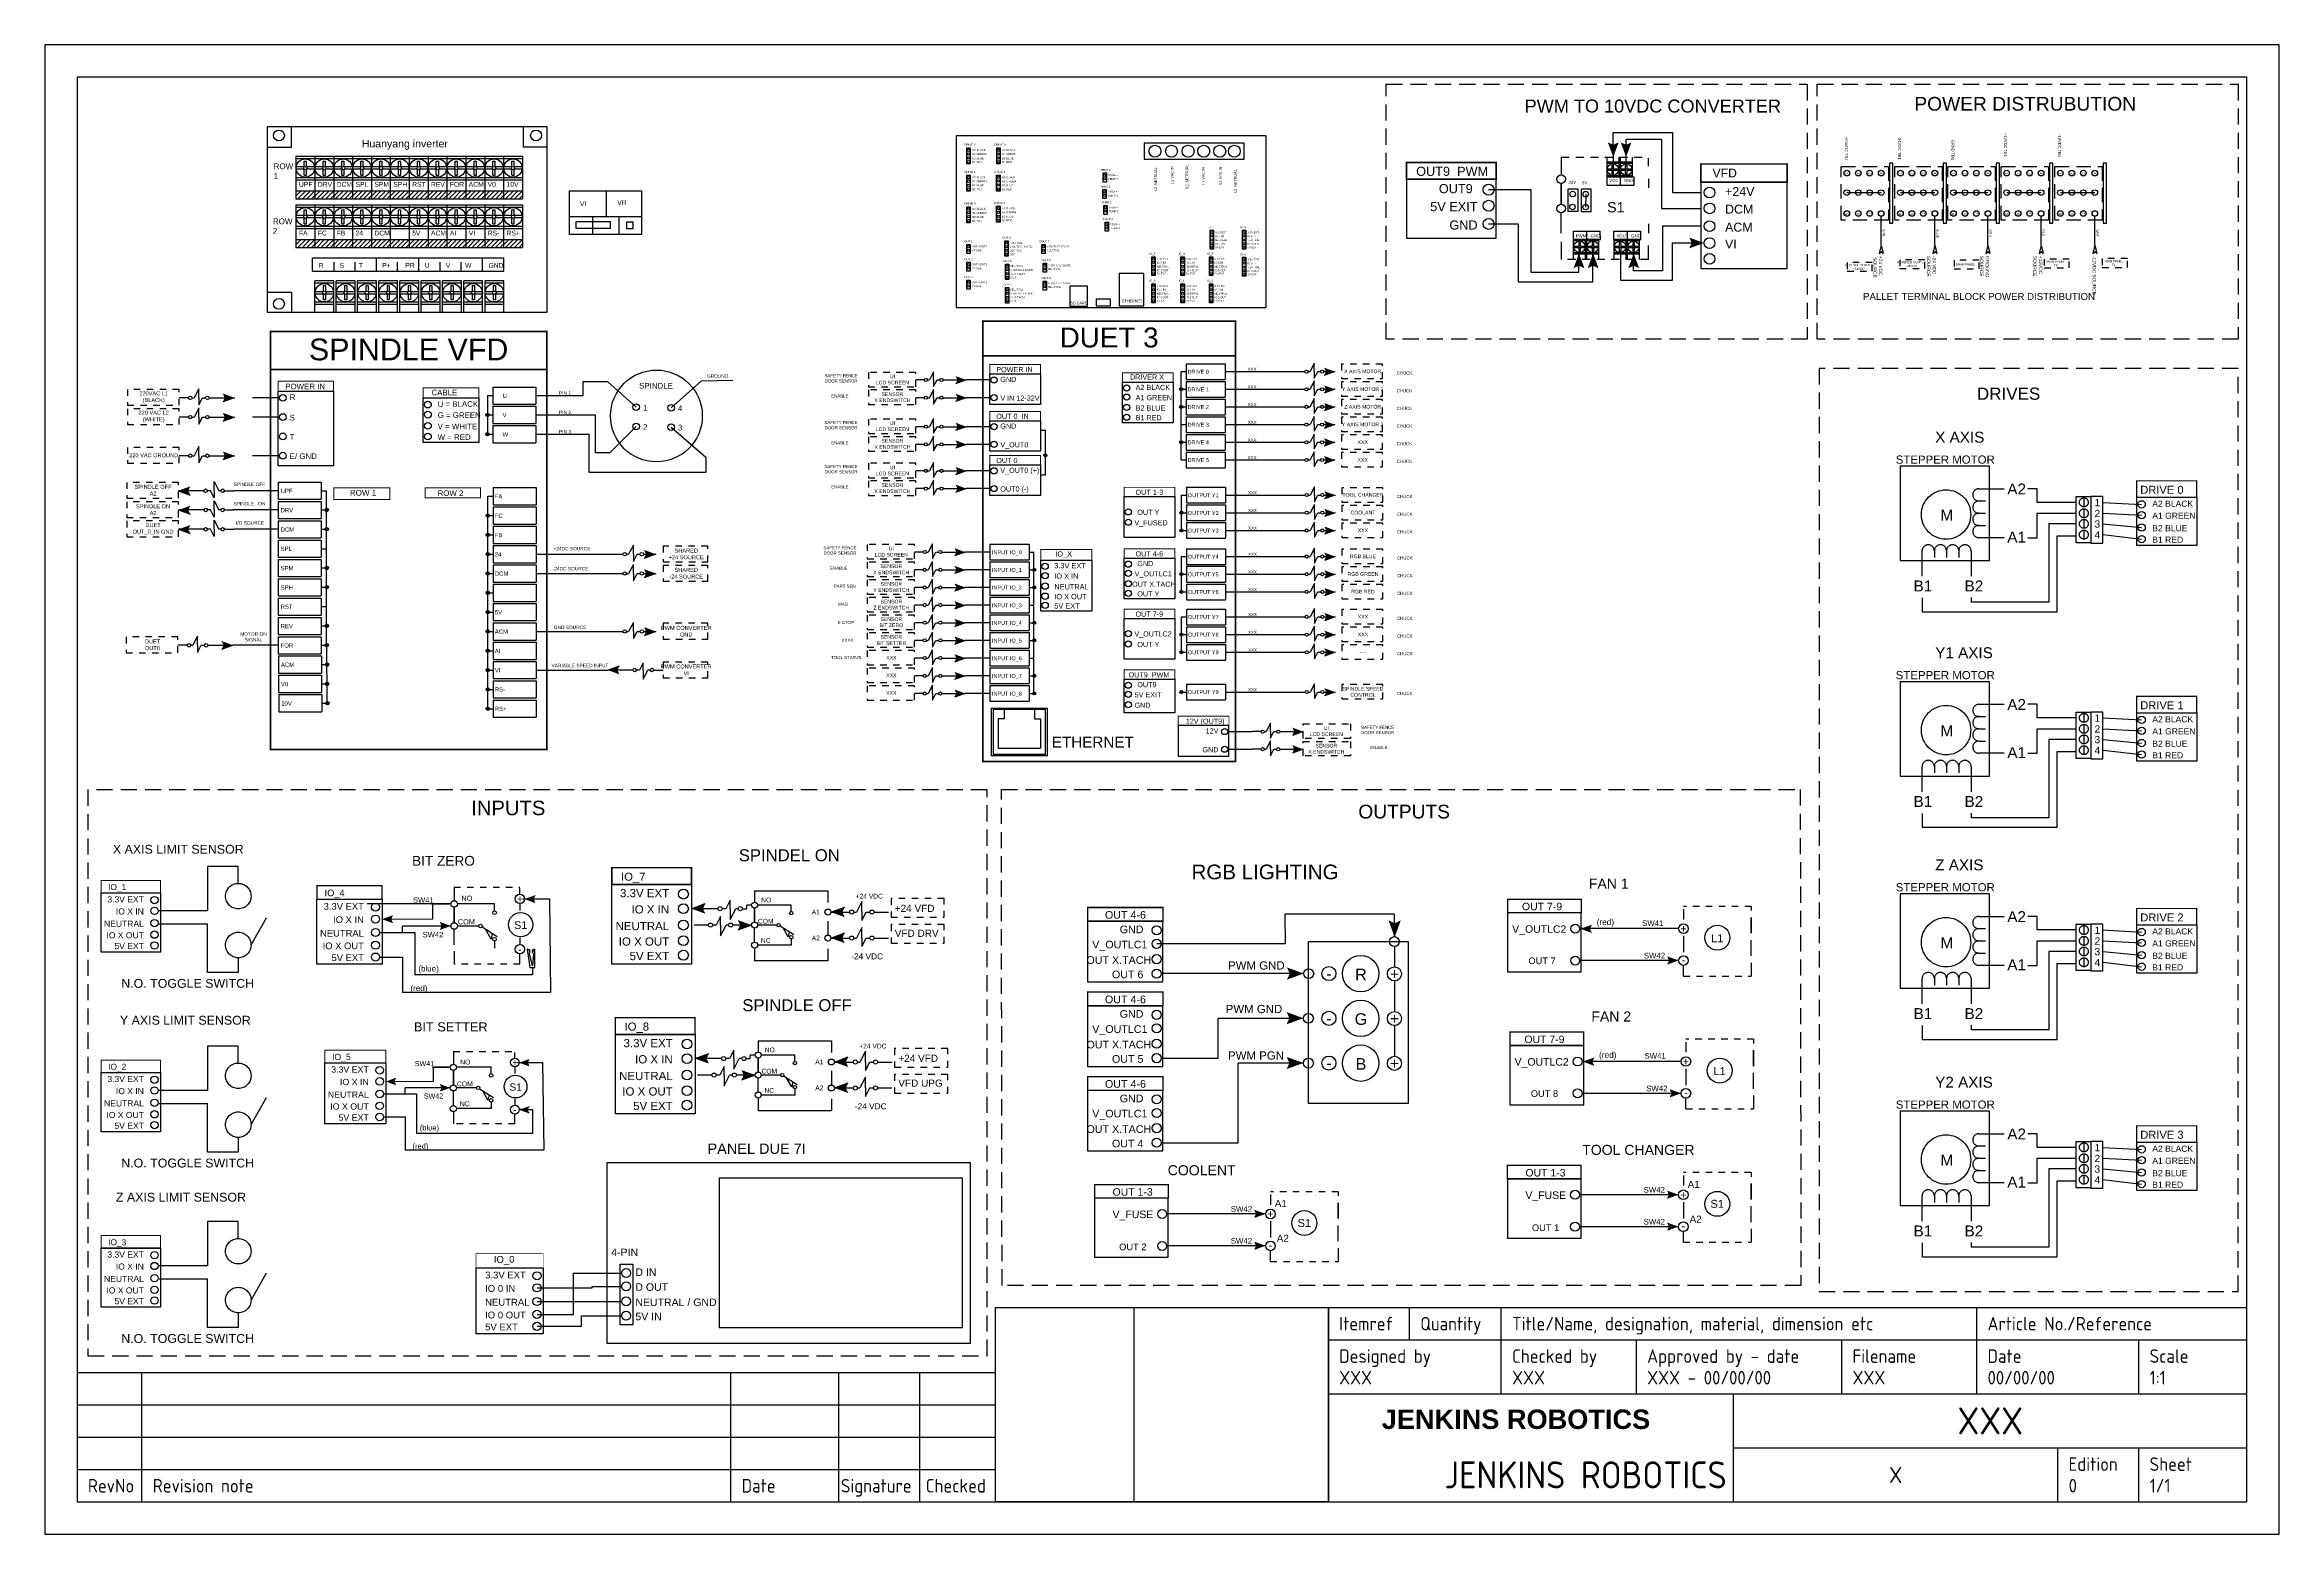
# Model space of a CAD drawing. Header units: inches. Extents: x 0 to 34.5, y 0 to 23.
import ezdxf
from ezdxf.enums import TextEntityAlignment as Align

# ---------------------------------------------------------------- set-up
doc = ezdxf.new("R2010")
doc.units = ezdxf.units.IN
doc.header["$MEASUREMENT"] = 0
for name, pattern in [('ACAD_ISO03W100', [30, 12, -18]), ('DASHED2', [0.375, 0.25, -0.125]), ('DOTS', [0.1, 0.05, -0.05]), ('HIDDEN', [0.375, 0.25, -0.125]), ('HIDDEN2', [0.1875, 0.125, -0.0625])]:
    doc.linetypes.add(name, pattern=pattern)
for name, color, linetype in [('BDYFRM', 7, 'Continuous'), ('TEMPLATE', 5, 'Continuous'), ('Title Block', 7, 'Continuous')]:
    doc.layers.add(name, color=color, linetype=linetype)
doc.styles.add('ISO Proportional', font='isocp.shx')
doc.styles.get("Standard").update_dxf_attribs({"font": 'Arial.ttf'})
picture_1 = doc.add_image_def('image1.png', size_in_pixel=(800, 801))

# ---------------------------------------------------------------- blocks, each defined once
blk = doc.blocks.new('DUET 3')
h = blk.add_hatch(color=256)
h.dxf.hatch_style = 1
h.paths.add_polyline_path([(2.073, 3.882), (1.959, 3.923), (1.978, 3.882), (1.959, 3.84)])
h = blk.add_hatch(color=256)
h.dxf.hatch_style = 1
h.paths.add_polyline_path([(5.997, 3.971), (5.883, 4.013), (5.902, 3.971), (5.883, 3.929)])
h = blk.add_hatch(color=256)
h.dxf.hatch_style = 1
h.paths.add_polyline_path([(5.997, 3.783), (5.883, 3.824), (5.902, 3.783), (5.883, 3.741)])
h = blk.add_hatch(color=256)
h.dxf.hatch_style = 1
h.paths.add_polyline_path([(2.073, 3.693), (1.959, 3.735), (1.978, 3.693), (1.959, 3.652)])
h = blk.add_hatch(color=256)
h.dxf.hatch_style = 1
h.paths.add_polyline_path([(5.997, 3.595), (5.883, 3.636), (5.902, 3.595), (5.883, 3.553)])
h = blk.add_hatch(color=256)
h.dxf.hatch_style = 1
h.paths.add_polyline_path([(2.073, 3.384), (1.959, 3.426), (1.978, 3.384), (1.959, 3.343)])
h = blk.add_hatch(color=256)
h.dxf.hatch_style = 1
h.paths.add_polyline_path([(5.997, 3.406), (5.883, 3.448), (5.902, 3.406), (5.883, 3.365)])
h = blk.add_hatch(color=256)
h.dxf.hatch_style = 1
h.paths.add_polyline_path([(2.073, 3.196), (1.959, 3.238), (1.978, 3.196), (1.959, 3.154)])
h = blk.add_hatch(color=256)
h.dxf.hatch_style = 1
h.paths.add_polyline_path([(5.997, 3.218), (5.883, 3.26), (5.902, 3.218), (5.883, 3.177)])
h = blk.add_hatch(color=256)
h.dxf.hatch_style = 1
h.paths.add_polyline_path([(2.073, 2.914), (1.959, 2.955), (1.978, 2.914), (1.959, 2.872)])
h = blk.add_hatch(color=256)
h.dxf.hatch_style = 1
h.paths.add_polyline_path([(5.997, 3.03), (5.883, 3.072), (5.902, 3.03), (5.883, 2.988)])
h = blk.add_hatch(color=256)
h.dxf.hatch_style = 1
h.paths.add_polyline_path([(2.073, 2.725), (1.959, 2.767), (1.978, 2.725), (1.959, 2.684)])
h = blk.add_hatch(color=256)
h.dxf.hatch_style = 1
h.paths.add_polyline_path([(6, 2.656), (5.886, 2.697), (5.905, 2.656), (5.886, 2.614)])
h = blk.add_hatch(color=256)
h.dxf.hatch_style = 1
h.paths.add_polyline_path([(6, 2.468), (5.886, 2.509), (5.905, 2.468), (5.886, 2.426)])
h = blk.add_hatch(color=256)
h.dxf.hatch_style = 1
h.paths.add_polyline_path([(6, 2.279), (5.886, 2.321), (5.905, 2.279), (5.886, 2.238)])
h = blk.add_hatch(color=256)
h.dxf.hatch_style = 1
h.paths.add_polyline_path([(2.061, 2.049), (1.947, 2.09), (1.966, 2.049), (1.947, 2.007)])
h = blk.add_hatch(color=256)
h.dxf.hatch_style = 1
h.paths.add_polyline_path([(6, 2.001), (5.886, 2.043), (5.905, 2.001), (5.886, 1.959)])
h = blk.add_hatch(color=256)
h.dxf.hatch_style = 1
h.paths.add_polyline_path([(2.061, 1.86), (1.947, 1.902), (1.966, 1.86), (1.947, 1.819)])
h = blk.add_hatch(color=256)
h.dxf.hatch_style = 1
h.paths.add_polyline_path([(2.061, 1.672), (1.947, 1.714), (1.966, 1.672), (1.947, 1.631)])
h = blk.add_hatch(color=256)
h.dxf.hatch_style = 1
h.paths.add_polyline_path([(6, 1.813), (5.886, 1.855), (5.905, 1.813), (5.886, 1.771)])
h = blk.add_hatch(color=256)
h.dxf.hatch_style = 1
h.paths.add_polyline_path([(6, 1.625), (5.886, 1.666), (5.905, 1.625), (5.886, 1.583)])
h = blk.add_hatch(color=256)
h.dxf.hatch_style = 1
h.paths.add_polyline_path([(2.061, 1.484), (1.947, 1.526), (1.966, 1.484), (1.947, 1.442)])
h = blk.add_hatch(color=256)
h.dxf.hatch_style = 1
h.paths.add_polyline_path([(2.061, 1.296), (1.947, 1.337), (1.966, 1.296), (1.947, 1.254)])
h = blk.add_hatch(color=256)
h.dxf.hatch_style = 1
h.paths.add_polyline_path([(6, 1.359), (5.886, 1.4), (5.905, 1.359), (5.886, 1.317)])
h = blk.add_hatch(color=256)
h.dxf.hatch_style = 1
h.paths.add_polyline_path([(6, 1.17), (5.886, 1.212), (5.905, 1.17), (5.886, 1.129)])
h = blk.add_hatch(color=256)
h.dxf.hatch_style = 1
h.paths.add_polyline_path([(2.061, 1.108), (1.947, 1.149), (1.966, 1.108), (1.947, 1.066)])
h = blk.add_hatch(color=256)
h.dxf.hatch_style = 1
h.paths.add_polyline_path([(2.061, 0.92), (1.947, 0.961), (1.966, 0.92), (1.947, 0.878)])
h = blk.add_hatch(color=256)
h.dxf.hatch_style = 1
h.paths.add_polyline_path([(6, 0.982), (5.886, 1.024), (5.905, 0.982), (5.886, 0.941)])
h = blk.add_hatch(color=256)
h.dxf.hatch_style = 1
h.paths.add_polyline_path([(2.061, 0.731), (1.947, 0.773), (1.966, 0.731), (1.947, 0.69)])
h = blk.add_hatch(color=256)
h.dxf.hatch_style = 1
h.paths.add_polyline_path([(2.061, 0.543), (1.947, 0.585), (1.966, 0.543), (1.947, 0.502)])
h = blk.add_hatch(color=256)
h.dxf.hatch_style = 1
h.paths.add_polyline_path([(6, 0.558), (5.886, 0.6), (5.905, 0.558), (5.886, 0.517)])
h = blk.add_hatch(color=256)
h.dxf.hatch_style = 1
h.paths.add_polyline_path([(5.659, 0.137), (5.545, 0.179), (5.564, 0.137), (5.545, 0.096)])
h = blk.add_hatch(color=256)
h.dxf.hatch_style = 1
h.paths.add_polyline_path([(5.659, -0.051), (5.545, -0.009), (5.564, -0.051), (5.545, -0.092)])
at = {"layer": 'BDYFRM', "linetype": 'Continuous'}
for points in [[(4.377, 3.783, 1), (4.345, 3.783, 1)], [(4.377, 3.595, 1), (4.345, 3.595, 1)], [(2.931, 3.079, 1), (2.899, 3.079, 1)], [(4.377, 3.218, 1), (4.345, 3.218, 1)], [(4.38, 2.468, 1), (4.348, 2.468, 1)], [(4.38, 2.279, 1), (4.348, 2.279, 1)], [(2.812, 1.86, 1), (2.78, 1.86, 1)], [(2.812, 1.672, 1), (2.78, 1.672, 1)], [(4.38, 1.813, 1), (4.348, 1.813, 1)], [(4.38, 1.625, 1), (4.348, 1.625, 1)], [(2.812, 1.296, 1), (2.78, 1.296, 1)], [(2.812, 1.108, 1), (2.78, 1.108, 1)], [(4.38, 1.17, 1), (4.348, 1.17, 1)], [(4.38, 0.982, 1), (4.348, 0.982, 1)], [(2.812, 0.731, 1), (2.78, 0.731, 1)], [(2.812, 0.543, 1), (2.78, 0.543, 1)], [(4.38, 0.558, 1), (4.348, 0.558, 1)]]:
    blk.add_hatch(color=7, dxfattribs=at).paths.add_polyline_path(points)
for p, q in [((1.625, 3.882), (1.534, 3.882)), ((1.825, 3.882), (2.073, 3.882)), ((2.073, 3.882), (1.959, 3.84)), ((2.335, 3.882), (2.073, 3.882)), ((4.831, 3.971), (5.679, 3.971)), ((5.879, 3.971), (5.997, 3.971)), ((5.997, 3.971), (5.883, 3.929)), ((1.625, 3.693), (1.534, 3.693)), ((1.825, 3.693), (2.073, 3.693)), ((2.073, 3.693), (1.959, 3.652)), ((2.335, 3.693), (2.073, 3.693)), ((4.831, 3.783), (5.679, 3.783)), ((4.831, 3.595), (5.679, 3.595)), ((5.879, 3.783), (5.997, 3.783)), ((5.879, 3.595), (5.997, 3.595)), ((5.997, 3.783), (5.883, 3.741)), ((5.997, 3.595), (5.883, 3.553)), ((1.625, 3.384), (1.534, 3.384)), ((1.825, 3.384), (2.073, 3.384)), ((2.073, 3.384), (1.959, 3.343)), ((2.335, 3.384), (2.073, 3.384)), ((4.831, 3.406), (5.679, 3.406)), ((5.879, 3.406), (5.997, 3.406)), ((5.997, 3.406), (5.883, 3.365)), ((1.625, 3.196), (1.534, 3.196)), ((1.825, 3.196), (2.073, 3.196)), ((2.073, 3.196), (1.959, 3.154)), ((2.335, 3.196), (2.073, 3.196)), ((4.831, 3.218), (5.679, 3.218)), ((5.879, 3.218), (5.997, 3.218)), ((5.997, 3.218), (5.883, 3.177)), ((1.625, 2.914), (1.534, 2.914)), ((1.825, 2.914), (2.073, 2.914)), ((2.073, 2.914), (1.959, 2.872)), ((2.335, 2.914), (2.073, 2.914)), ((4.831, 3.03), (5.679, 3.03)), ((5.879, 3.03), (5.997, 3.03)), ((5.997, 3.03), (5.883, 2.988)), ((1.625, 2.725), (1.534, 2.725)), ((1.825, 2.725), (2.073, 2.725)), ((2.073, 2.725), (1.959, 2.684)), ((2.335, 2.725), (2.073, 2.725)), ((4.834, 2.656), (5.682, 2.656)), ((5.882, 2.656), (6, 2.656)), ((6, 2.656), (5.886, 2.614)), ((4.834, 2.468), (5.682, 2.468)), ((5.882, 2.468), (6, 2.468)), ((6, 2.468), (5.886, 2.426)), ((4.834, 2.279), (5.682, 2.279)), ((5.882, 2.279), (6, 2.279)), ((6, 2.279), (5.886, 2.238)), ((1.613, 2.049), (1.522, 2.049)), ((1.813, 2.049), (2.061, 2.049)), ((2.061, 2.049), (1.947, 2.007)), ((2.323, 2.049), (2.061, 2.049)), ((4.834, 2.001), (5.682, 2.001)), ((5.882, 2.001), (6, 2.001)), ((6, 2.001), (5.886, 1.959)), ((1.613, 1.86), (1.522, 1.86)), ((1.613, 1.672), (1.522, 1.672)), ((1.813, 1.86), (2.061, 1.86)), ((1.813, 1.672), (2.061, 1.672)), ((2.061, 1.86), (1.947, 1.819)), ((2.061, 1.672), (1.947, 1.631)), ((2.323, 1.86), (2.061, 1.86)), ((2.323, 1.672), (2.061, 1.672)), ((4.834, 1.813), (5.682, 1.813)), ((5.882, 1.813), (6, 1.813)), ((6, 1.813), (5.886, 1.771)), ((1.613, 1.484), (1.522, 1.484)), ((1.813, 1.484), (2.061, 1.484)), ((2.061, 1.484), (1.947, 1.442)), ((2.323, 1.484), (2.061, 1.484)), ((4.834, 1.625), (5.682, 1.625)), ((5.882, 1.625), (6, 1.625)), ((6, 1.625), (5.886, 1.583)), ((1.613, 1.296), (1.522, 1.296)), ((1.813, 1.296), (2.061, 1.296)), ((2.061, 1.296), (1.947, 1.254)), ((2.323, 1.296), (2.061, 1.296)), ((4.834, 1.359), (5.682, 1.359)), ((5.882, 1.359), (6, 1.359)), ((6, 1.359), (5.886, 1.317)), ((1.613, 1.108), (1.522, 1.108)), ((1.813, 1.108), (2.061, 1.108)), ((2.061, 1.108), (1.947, 1.066)), ((2.323, 1.108), (2.061, 1.108)), ((4.834, 1.17), (5.682, 1.17)), ((4.834, 0.982), (5.682, 0.982)), ((5.882, 1.17), (6, 1.17)), ((5.882, 0.982), (6, 0.982)), ((6, 1.17), (5.886, 1.129)), ((6, 0.982), (5.886, 0.941)), ((1.613, 0.92), (1.522, 0.92)), ((1.613, 0.731), (1.522, 0.731)), ((1.813, 0.92), (2.061, 0.92)), ((1.813, 0.731), (2.061, 0.731)), ((2.061, 0.92), (1.947, 0.878)), ((2.061, 0.731), (1.947, 0.69)), ((2.323, 0.92), (2.061, 0.92)), ((2.323, 0.731), (2.061, 0.731)), ((1.613, 0.543), (1.522, 0.543)), ((1.813, 0.543), (2.061, 0.543)), ((2.061, 0.543), (1.947, 0.502)), ((2.323, 0.543), (2.061, 0.543)), ((4.834, 0.558), (5.682, 0.558)), ((5.882, 0.558), (6, 0.558)), ((6, 0.558), (5.886, 0.517)), ((4.858, 0.137), (5.12, 0.137)), ((5.212, 0.137), (5.12, 0.137)), ((5.412, 0.137), (5.659, 0.137)), ((5.659, 0.137), (5.545, 0.096)), ((4.858, -0.051), (5.12, -0.051)), ((5.212, -0.051), (5.12, -0.051)), ((5.412, -0.051), (5.659, -0.051)), ((5.659, -0.051), (5.545, -0.092))]:
    blk.add_line(p, q)
for points in [[(1.966, 4.652), (5.266, 4.652), (5.266, 6.481), (1.966, 6.481)], [(2.078, 6.353), (2.115, 6.353), (2.115, 6.182), (2.078, 6.182)], [(2.397, 6.353), (2.434, 6.353), (2.434, 6.182), (2.397, 6.182)], [(3.968, 6.233), (5.032, 6.233), (5.032, 6.402), (3.968, 6.402)], [(2.078, 6.062), (2.115, 6.062), (2.115, 5.891), (2.078, 5.891)], [(2.395, 6.064), (2.433, 6.064), (2.433, 5.892), (2.395, 5.892)], [(3.53, 6.086), (3.565, 6.086), (3.565, 5.99), (3.53, 5.99)], [(2.078, 5.727), (2.115, 5.727), (2.115, 5.556), (2.078, 5.556)], [(2.395, 5.732), (2.433, 5.732), (2.433, 5.561), (2.395, 5.561)], [(3.528, 5.909), (3.563, 5.909), (3.563, 5.813), (3.528, 5.813)], [(3.537, 5.741), (3.572, 5.741), (3.572, 5.645), (3.537, 5.645)], [(3.553, 5.562), (3.588, 5.562), (3.588, 5.465), (3.553, 5.465)], [(4.67, 5.476), (4.706, 5.476), (4.706, 5.275), (4.67, 5.275)], [(5.013, 5.476), (5.049, 5.476), (5.049, 5.275), (5.013, 5.275)], [(2.077, 5.326), (2.113, 5.326), (2.113, 5.229), (2.077, 5.229)], [(2.482, 5.364), (2.518, 5.364), (2.518, 5.199), (2.482, 5.199)], [(2.876, 5.326), (2.912, 5.326), (2.912, 5.229), (2.876, 5.229)], [(2.077, 5.135), (2.113, 5.135), (2.113, 5.039), (2.077, 5.039)], [(2.491, 5.116), (2.527, 5.116), (2.527, 4.952), (2.491, 4.952)], [(2.892, 5.126), (2.928, 5.126), (2.928, 5.029), (2.892, 5.029)], [(3.699, 4.67), (3.964, 4.67), (3.964, 5.016), (3.699, 5.016)], [(4.048, 5.194), (4.083, 5.194), (4.083, 4.993), (4.048, 4.993)], [(4.359, 5.194), (4.395, 5.194), (4.395, 4.993), (4.359, 4.993)], [(4.662, 5.194), (4.698, 5.194), (4.698, 4.993), (4.662, 4.993)], [(5.013, 5.188), (5.049, 5.188), (5.049, 4.987), (5.013, 4.987)], [(2.077, 4.944), (2.113, 4.944), (2.113, 4.848), (2.077, 4.848)], [(2.491, 4.866), (2.527, 4.866), (2.527, 4.701), (2.491, 4.701)], [(2.892, 4.935), (2.928, 4.935), (2.928, 4.839), (2.892, 4.839)], [(3.177, 4.668), (3.364, 4.668), (3.364, 4.88), (3.177, 4.88)], [(4.048, 4.906), (4.083, 4.906), (4.083, 4.704), (4.048, 4.704)], [(4.359, 4.906), (4.395, 4.906), (4.395, 4.704), (4.359, 4.704)], [(4.662, 4.906), (4.698, 4.906), (4.698, 4.704), (4.662, 4.704)], [(3.454, 4.67), (3.607, 4.67), (3.607, 4.744), (3.454, 4.744)], [(2.323, 3.946), (2.863, 3.946), (2.863, 3.62), (2.323, 3.62)], [(3.736, 3.86), (4.276, 3.86), (4.276, 3.426), (3.736, 3.426)], [(2.323, 3.448), (2.863, 3.448), (2.863, 3.122), (2.323, 3.122)], [(2.323, 2.978), (2.863, 2.978), (2.863, 2.652), (2.323, 2.652)], [(3.754, 2.639), (4.294, 2.639), (4.294, 2.205), (3.754, 2.205)], [(2.866, 1.963), (3.41, 1.963), (3.41, 1.42), (2.866, 1.42)], [(3.754, 1.984), (4.294, 1.984), (4.294, 1.55), (3.754, 1.55)], [(3.754, 1.342), (4.294, 1.342), (4.294, 0.908), (3.754, 0.908)], [(3.754, 0.695), (4.294, 0.695), (4.294, 0.337), (3.754, 0.337)], [(4.87, 0.202), (4.33, 0.202), (4.33, -0.125), (4.87, -0.125)]]:
    blk.add_lwpolyline(points, close=True)
at = {"linetype": 'Continuous'}
for points, const_width in [([(4.939, 4.138), (2.248, 4.138), (2.248, 4.508), (4.939, 4.508)], 0.0167), ([(2.323, 3.946), (2.863, 3.946), (2.863, 4.045), (2.323, 4.045)], 0.01), ([(3.736, 3.86), (4.276, 3.86), (4.276, 3.959), (3.736, 3.959)], 0.01), ([(2.323, 3.448), (2.863, 3.448), (2.863, 3.547), (2.323, 3.547)], 0.01), ([(2.323, 2.978), (2.863, 2.978), (2.863, 3.077), (2.323, 3.077)], 0.01), ([(3.754, 2.639), (4.294, 2.639), (4.294, 2.738), (3.754, 2.738)], 0.01), ([(2.866, 1.963), (3.41, 1.963), (3.41, 2.077), (2.866, 2.077)], 0.01), ([(3.754, 1.984), (4.294, 1.984), (4.294, 2.083), (3.754, 2.083)], 0.01), ([(3.754, 1.342), (4.294, 1.342), (4.294, 1.441), (3.754, 1.441)], 0.01), ([(3.754, 0.695), (4.294, 0.695), (4.294, 0.794), (3.754, 0.794)], 0.01), ([(4.87, 0.202), (4.33, 0.202), (4.33, 0.301), (4.87, 0.301)], 0.01)]:
    blk.add_lwpolyline(points, close=True, dxfattribs=dict(at, const_width=const_width))
at = {"linetype": 'DOTS'}
for points in [[(6.068, 3.896), (6.504, 3.896), (6.504, 4.05), (6.068, 4.05)], [(1.03, 3.809), (1.534, 3.809), (1.534, 3.963), (1.03, 3.963)], [(6.068, 3.708), (6.504, 3.708), (6.504, 3.862), (6.068, 3.862)], [(1.03, 3.621), (1.534, 3.621), (1.534, 3.775), (1.03, 3.775)], [(6.068, 3.52), (6.504, 3.52), (6.504, 3.673), (6.068, 3.673)], [(1.03, 3.312), (1.534, 3.312), (1.534, 3.466), (1.03, 3.466)], [(6.068, 3.332), (6.504, 3.332), (6.504, 3.485), (6.068, 3.485)], [(1.03, 3.124), (1.534, 3.124), (1.534, 3.277), (1.03, 3.277)], [(6.068, 3.143), (6.504, 3.143), (6.504, 3.297), (6.068, 3.297)], [(6.068, 2.955), (6.504, 2.955), (6.504, 3.109), (6.068, 3.109)], [(1.03, 2.841), (1.534, 2.841), (1.534, 2.995), (1.03, 2.995)], [(1.03, 2.653), (1.534, 2.653), (1.534, 2.807), (1.03, 2.807)], [(6.071, 2.581), (6.507, 2.581), (6.507, 2.734), (6.071, 2.734)], [(6.071, 2.393), (6.507, 2.393), (6.507, 2.546), (6.071, 2.546)], [(6.071, 2.204), (6.507, 2.204), (6.507, 2.358), (6.071, 2.358)], [(1.018, 1.976), (1.522, 1.976), (1.522, 2.13), (1.018, 2.13)], [(1.018, 1.788), (1.522, 1.788), (1.522, 1.942), (1.018, 1.942)], [(6.071, 1.926), (6.507, 1.926), (6.507, 2.08), (6.071, 2.08)], [(1.018, 1.6), (1.522, 1.6), (1.522, 1.754), (1.018, 1.754)], [(6.071, 1.738), (6.507, 1.738), (6.507, 1.892), (6.071, 1.892)], [(6.071, 1.55), (6.507, 1.55), (6.507, 1.703), (6.071, 1.703)], [(1.018, 1.412), (1.522, 1.412), (1.522, 1.565), (1.018, 1.565)], [(6.071, 1.284), (6.507, 1.284), (6.507, 1.437), (6.071, 1.437)], [(1.018, 1.224), (1.522, 1.224), (1.522, 1.377), (1.018, 1.377)], [(6.071, 1.096), (6.507, 1.096), (6.507, 1.249), (6.071, 1.249)], [(1.018, 1.036), (1.522, 1.036), (1.522, 1.189), (1.018, 1.189)], [(1.018, 0.847), (1.522, 0.847), (1.522, 1.001), (1.018, 1.001)], [(6.071, 0.907), (6.507, 0.907), (6.507, 1.061), (6.071, 1.061)], [(1.018, 0.659), (1.522, 0.659), (1.522, 0.813), (1.018, 0.813)], [(1.018, 0.471), (1.522, 0.471), (1.522, 0.625), (1.018, 0.625)], [(6.071, 0.484), (6.507, 0.484), (6.507, 0.637), (6.071, 0.637)], [(6.163, 0.065), (5.659, 0.065), (5.659, 0.219), (6.163, 0.219)], [(6.163, -0.123), (5.659, -0.123), (5.659, 0.031), (6.163, 0.031)]]:
    blk.add_lwpolyline(points, close=True, dxfattribs=at)
for centre, radius in [((2.096, 6.328), 0.013), ((2.096, 6.289), 0.013), ((2.096, 6.246), 0.013), ((2.096, 6.205), 0.013), ((2.415, 6.328), 0.013), ((2.415, 6.289), 0.013), ((2.415, 6.246), 0.013), ((2.415, 6.205), 0.013), ((4.082, 6.318), 0.0635), ((4.258, 6.318), 0.0635), ((4.435, 6.318), 0.0635), ((4.601, 6.318), 0.0635), ((4.772, 6.318), 0.0635), ((4.927, 6.318), 0.0635), ((2.096, 6.037), 0.013), ((2.096, 5.999), 0.013), ((2.096, 5.955), 0.013), ((2.413, 6.039), 0.013), ((2.413, 6), 0.013), ((2.413, 5.957), 0.013), ((3.547, 6.062), 0.0124), ((3.547, 6.025), 0.0124), ((2.096, 5.914), 0.013), ((2.096, 5.702), 0.013), ((2.413, 5.916), 0.013), ((2.413, 5.707), 0.013), ((3.544, 5.885), 0.0124), ((3.544, 5.848), 0.0124), ((3.554, 5.717), 0.0124), ((2.096, 5.663), 0.013), ((2.096, 5.62), 0.013), ((2.096, 5.579), 0.013), ((2.413, 5.668), 0.013), ((2.413, 5.625), 0.013), ((2.413, 5.584), 0.013), ((3.554, 5.68), 0.0124), ((3.569, 5.537), 0.0124), ((3.569, 5.5), 0.0124), ((2.094, 5.301), 0.0124), ((2.094, 5.264), 0.0124), ((2.499, 5.339), 0.0124), ((2.499, 5.303), 0.0124), ((2.499, 5.261), 0.0124), ((2.893, 5.301), 0.0124), ((2.893, 5.264), 0.0124), ((4.687, 5.452), 0.0124), ((4.687, 5.415), 0.0124), ((4.687, 5.373), 0.0124), ((4.687, 5.334), 0.0124), ((4.687, 5.297), 0.0124), ((5.03, 5.452), 0.0124), ((5.03, 5.415), 0.0124), ((5.03, 5.373), 0.0124), ((5.03, 5.334), 0.0124), ((5.03, 5.297), 0.0124), ((2.094, 5.11), 0.0124), ((2.094, 5.074), 0.0124), ((2.499, 5.222), 0.0124), ((2.508, 5.092), 0.0124), ((2.508, 5.055), 0.0124), ((2.508, 5.014), 0.0124), ((2.909, 5.101), 0.0124), ((2.909, 5.065), 0.0124), ((4.065, 5.17), 0.0124), ((4.065, 5.133), 0.0124), ((4.065, 5.091), 0.0124), ((4.065, 5.052), 0.0124), ((4.065, 5.015), 0.0124), ((4.376, 5.17), 0.0124), ((4.376, 5.133), 0.0124), ((4.376, 5.091), 0.0124), ((4.376, 5.052), 0.0124), ((4.376, 5.015), 0.0124), ((4.679, 5.17), 0.0124), ((4.679, 5.133), 0.0124), ((4.679, 5.091), 0.0124), ((4.679, 5.052), 0.0124), ((4.679, 5.015), 0.0124), ((5.03, 5.164), 0.0124), ((5.03, 5.127), 0.0124), ((5.03, 5.085), 0.0124), ((5.03, 5.046), 0.0124), ((5.03, 5.009), 0.0124), ((2.094, 4.92), 0.0124), ((2.094, 4.883), 0.0124), ((2.508, 4.974), 0.0124), ((2.508, 4.841), 0.0124), ((2.508, 4.804), 0.0124), ((2.508, 4.763), 0.0124), ((2.909, 4.911), 0.0124), ((2.909, 4.874), 0.0124), ((4.065, 4.881), 0.0124), ((4.065, 4.844), 0.0124), ((4.065, 4.803), 0.0124), ((4.065, 4.764), 0.0124), ((4.376, 4.881), 0.0124), ((4.376, 4.844), 0.0124), ((4.376, 4.803), 0.0124), ((4.376, 4.764), 0.0124), ((4.679, 4.881), 0.0124), ((4.679, 4.844), 0.0124), ((4.679, 4.803), 0.0124), ((4.679, 4.764), 0.0124), ((2.508, 4.726), 0.0124), ((4.065, 4.727), 0.0124), ((4.376, 4.727), 0.0124), ((4.679, 4.727), 0.0124), ((2.368, 3.882), 0.0329), ((3.781, 3.796), 0.0329), ((2.368, 3.693), 0.0329), ((3.781, 3.699), 0.0329), ((3.781, 3.589), 0.0329), ((2.368, 3.384), 0.0329), ((3.781, 3.485), 0.0329), ((2.368, 3.196), 0.0329), ((2.368, 2.914), 0.0329), ((2.368, 2.725), 0.0329), ((3.798, 2.477), 0.0329), ((3.798, 2.367), 0.0329), ((2.912, 1.897), 0.0336), ((3.798, 1.92), 0.0329), ((2.912, 1.798), 0.0336), ((2.912, 1.686), 0.0336), ((3.798, 1.823), 0.0329), ((3.798, 1.713), 0.0329), ((2.912, 1.579), 0.0336), ((2.912, 1.481), 0.0336), ((3.798, 1.609), 0.0329), ((3.798, 1.18), 0.0329), ((3.798, 1.07), 0.0329), ((3.798, 0.631), 0.0329), ((3.798, 0.533), 0.0329), ((3.798, 0.424), 0.0329), ((4.825, 0.137), 0.0329), ((4.825, -0.051), 0.0329)]:
    blk.add_circle(centre, radius)
at = {"color": 7}
for centre in [(1.642, 3.882), (1.809, 3.882), (5.695, 3.971), (5.862, 3.971), (1.642, 3.693), (1.809, 3.693), (5.695, 3.783), (5.695, 3.595), (5.862, 3.783), (5.862, 3.595), (1.642, 3.384), (1.809, 3.384), (5.695, 3.406), (5.862, 3.406), (1.642, 3.196), (1.809, 3.196), (5.695, 3.218), (5.862, 3.218), (1.642, 2.914), (1.809, 2.914), (5.695, 3.03), (5.862, 3.03), (1.642, 2.725), (1.809, 2.725), (5.698, 2.656), (5.865, 2.656), (5.698, 2.468), (5.865, 2.468), (5.698, 2.279), (5.865, 2.279), (1.63, 2.049), (1.797, 2.049), (5.698, 2.001), (5.865, 2.001), (1.63, 1.86), (1.63, 1.672), (1.797, 1.86), (1.797, 1.672), (5.698, 1.813), (5.865, 1.813), (1.63, 1.484), (1.797, 1.484), (5.698, 1.625), (5.865, 1.625), (1.63, 1.296), (1.797, 1.296), (5.698, 1.359), (5.865, 1.359), (1.63, 1.108), (1.797, 1.108), (5.698, 1.17), (5.698, 0.982), (5.865, 1.17), (5.865, 0.982), (1.63, 0.92), (1.63, 0.731), (1.797, 0.92), (1.797, 0.731), (1.63, 0.543), (1.797, 0.543), (5.698, 0.558), (5.865, 0.558), (5.228, 0.137), (5.395, 0.137), (5.228, -0.051), (5.395, -0.051)]:
    blk.add_circle(centre, 0.0167, dxfattribs=at)
at = {"layer": 'BDYFRM', "color": 7, "linetype": 'Continuous'}
for p, q in [((4.413, 4.055), (4.413, 3.887)), ((4.413, 4.055), (4.831, 4.055)), ((4.831, 4.055), (4.831, 3.887)), ((5.779, 4.059), (5.733, 3.971)), ((5.779, 3.971), (5.779, 4.059)), ((1.659, 3.882), (1.68, 3.882)), ((1.725, 3.97), (1.68, 3.882)), ((1.725, 3.882), (1.725, 3.97)), ((1.725, 3.882), (1.725, 3.811)), ((1.725, 3.811), (1.762, 3.882)), ((1.762, 3.882), (1.792, 3.882)), ((4.361, 3.971), (4.413, 3.971)), ((4.361, 3.406), (4.361, 3.971)), ((4.413, 3.887), (4.831, 3.887)), ((4.413, 3.866), (4.413, 3.699)), ((4.413, 3.866), (4.831, 3.866)), ((4.831, 3.866), (4.831, 3.699)), ((5.712, 3.971), (5.733, 3.971)), ((5.779, 3.871), (5.733, 3.783)), ((5.779, 3.971), (5.779, 3.901)), ((5.779, 3.901), (5.815, 3.971)), ((5.779, 3.783), (5.779, 3.871)), ((5.815, 3.971), (5.845, 3.971)), ((1.659, 3.693), (1.68, 3.693)), ((1.725, 3.781), (1.68, 3.693)), ((1.725, 3.693), (1.725, 3.781)), ((1.725, 3.693), (1.725, 3.623)), ((1.725, 3.623), (1.762, 3.693)), ((1.762, 3.693), (1.792, 3.693)), ((4.361, 3.783), (4.413, 3.783)), ((4.361, 3.595), (4.413, 3.595)), ((4.413, 3.699), (4.831, 3.699)), ((4.413, 3.678), (4.831, 3.678)), ((4.413, 3.678), (4.413, 3.511)), ((4.831, 3.678), (4.831, 3.511)), ((5.712, 3.783), (5.733, 3.783)), ((5.712, 3.595), (5.733, 3.595)), ((5.779, 3.683), (5.733, 3.595)), ((5.779, 3.783), (5.779, 3.712)), ((5.779, 3.712), (5.815, 3.783)), ((5.779, 3.595), (5.779, 3.683)), ((5.779, 3.595), (5.779, 3.524)), ((5.779, 3.524), (5.815, 3.595)), ((5.815, 3.783), (5.845, 3.783)), ((5.815, 3.595), (5.845, 3.595)), ((1.659, 3.384), (1.68, 3.384)), ((1.725, 3.472), (1.68, 3.384)), ((1.725, 3.384), (1.725, 3.472)), ((1.725, 3.384), (1.725, 3.314)), ((1.725, 3.314), (1.762, 3.384)), ((1.762, 3.384), (1.792, 3.384)), ((2.863, 3.346), (2.915, 3.346)), ((2.915, 2.873), (2.915, 3.346)), ((4.361, 3.406), (4.413, 3.406)), ((4.361, 3.03), (4.361, 3.406)), ((4.413, 3.511), (4.831, 3.511)), ((4.413, 3.49), (4.831, 3.49)), ((4.413, 3.49), (4.413, 3.323)), ((4.831, 3.49), (4.831, 3.323)), ((5.712, 3.406), (5.733, 3.406)), ((5.779, 3.494), (5.733, 3.406)), ((5.779, 3.406), (5.779, 3.494)), ((5.779, 3.406), (5.779, 3.336)), ((5.779, 3.336), (5.815, 3.406)), ((5.815, 3.406), (5.845, 3.406)), ((1.659, 3.196), (1.68, 3.196)), ((1.725, 3.284), (1.68, 3.196)), ((1.725, 3.196), (1.725, 3.284)), ((1.725, 3.196), (1.725, 3.126)), ((1.725, 3.126), (1.762, 3.196)), ((1.762, 3.196), (1.792, 3.196)), ((4.361, 3.218), (4.413, 3.218)), ((4.413, 3.323), (4.831, 3.323)), ((4.413, 3.302), (4.831, 3.302)), ((4.413, 3.302), (4.413, 3.135)), ((4.413, 3.135), (4.831, 3.135)), ((4.413, 3.114), (4.831, 3.114)), ((4.413, 3.114), (4.413, 2.946)), ((4.831, 3.302), (4.831, 3.135)), ((4.831, 3.114), (4.831, 2.946)), ((5.712, 3.218), (5.733, 3.218)), ((5.779, 3.306), (5.733, 3.218)), ((5.779, 3.118), (5.733, 3.03)), ((5.779, 3.218), (5.779, 3.306)), ((5.779, 3.218), (5.779, 3.148)), ((5.779, 3.148), (5.815, 3.218)), ((5.779, 3.03), (5.779, 3.118)), ((5.815, 3.218), (5.845, 3.218)), ((1.659, 2.914), (1.68, 2.914)), ((1.725, 3.002), (1.68, 2.914)), ((1.725, 2.914), (1.725, 3.002)), ((1.725, 2.914), (1.725, 2.843)), ((1.725, 2.843), (1.762, 2.914)), ((1.762, 2.914), (1.792, 2.914)), ((2.863, 2.873), (2.915, 2.873)), ((4.361, 3.03), (4.413, 3.03)), ((4.413, 2.946), (4.831, 2.946)), ((5.712, 3.03), (5.733, 3.03)), ((5.779, 3.03), (5.779, 2.96)), ((5.779, 2.96), (5.815, 3.03)), ((5.815, 3.03), (5.845, 3.03)), ((1.659, 2.725), (1.68, 2.725)), ((1.725, 2.813), (1.68, 2.725)), ((1.725, 2.725), (1.725, 2.813)), ((1.725, 2.725), (1.725, 2.655)), ((1.725, 2.655), (1.762, 2.725)), ((1.762, 2.725), (1.792, 2.725)), ((4.364, 2.656), (4.416, 2.656)), ((4.364, 2.279), (4.364, 2.656)), ((4.416, 2.739), (4.416, 2.572)), ((4.416, 2.739), (4.834, 2.739)), ((4.834, 2.739), (4.834, 2.572)), ((5.715, 2.656), (5.736, 2.656)), ((5.782, 2.744), (5.736, 2.656)), ((5.782, 2.656), (5.782, 2.744)), ((5.782, 2.656), (5.782, 2.585)), ((5.782, 2.585), (5.818, 2.656)), ((5.818, 2.656), (5.848, 2.656)), ((4.364, 2.468), (4.416, 2.468)), ((4.416, 2.572), (4.834, 2.572)), ((4.416, 2.551), (4.416, 2.384)), ((4.416, 2.551), (4.834, 2.551)), ((4.416, 2.384), (4.834, 2.384)), ((4.834, 2.551), (4.834, 2.384)), ((5.715, 2.468), (5.736, 2.468)), ((5.782, 2.556), (5.736, 2.468)), ((5.782, 2.468), (5.782, 2.556)), ((5.782, 2.468), (5.782, 2.397)), ((5.782, 2.397), (5.818, 2.468)), ((5.818, 2.468), (5.848, 2.468)), ((4.364, 2.279), (4.416, 2.279)), ((4.416, 2.363), (4.834, 2.363)), ((4.416, 2.363), (4.416, 2.196)), ((4.416, 2.196), (4.834, 2.196)), ((4.834, 2.363), (4.834, 2.196)), ((5.715, 2.279), (5.736, 2.279)), ((5.782, 2.367), (5.736, 2.279)), ((5.782, 2.279), (5.782, 2.367)), ((5.782, 2.279), (5.782, 2.209)), ((5.782, 2.209), (5.818, 2.279)), ((5.818, 2.279), (5.848, 2.279)), ((1.647, 2.049), (1.668, 2.049)), ((1.713, 2.137), (1.668, 2.049)), ((1.713, 1.948), (1.668, 1.86)), ((1.713, 2.049), (1.713, 2.137)), ((1.713, 2.049), (1.713, 1.978)), ((1.713, 1.978), (1.75, 2.049)), ((1.713, 1.86), (1.713, 1.948)), ((1.75, 2.049), (1.78, 2.049)), ((2.323, 2.132), (2.741, 2.132)), ((2.323, 2.132), (2.323, 1.965)), ((2.323, 1.965), (2.741, 1.965)), ((2.323, 1.944), (2.741, 1.944)), ((2.323, 1.944), (2.323, 1.777)), ((2.741, 2.132), (2.741, 1.965)), ((2.741, 2.049), (2.793, 2.049)), ((2.741, 1.944), (2.741, 1.777)), ((2.793, 1.672), (2.793, 2.049)), ((4.364, 2.001), (4.416, 2.001)), ((4.364, 1.625), (4.364, 2.001)), ((4.416, 2.085), (4.416, 1.917)), ((4.416, 2.085), (4.834, 2.085)), ((4.416, 1.917), (4.834, 1.917)), ((4.834, 2.085), (4.834, 1.917)), ((5.715, 2.001), (5.736, 2.001)), ((5.782, 2.089), (5.736, 2.001)), ((5.782, 2.001), (5.782, 2.089)), ((5.782, 2.001), (5.782, 1.931)), ((5.782, 1.931), (5.818, 2.001)), ((5.818, 2.001), (5.848, 2.001)), ((1.647, 1.86), (1.668, 1.86)), ((1.647, 1.672), (1.668, 1.672)), ((1.713, 1.76), (1.668, 1.672)), ((1.713, 1.86), (1.713, 1.79)), ((1.713, 1.79), (1.75, 1.86)), ((1.713, 1.672), (1.713, 1.76)), ((1.713, 1.672), (1.713, 1.602)), ((1.713, 1.602), (1.75, 1.672)), ((1.75, 1.86), (1.78, 1.86)), ((1.75, 1.672), (1.78, 1.672)), ((2.323, 1.777), (2.741, 1.777)), ((2.323, 1.756), (2.323, 1.589)), ((2.323, 1.756), (2.741, 1.756)), ((2.741, 1.86), (2.793, 1.86)), ((2.741, 1.756), (2.741, 1.589)), ((2.741, 1.672), (2.793, 1.672)), ((2.793, 1.484), (2.793, 1.86)), ((4.364, 1.813), (4.416, 1.813)), ((4.416, 1.897), (4.416, 1.729)), ((4.416, 1.897), (4.834, 1.897)), ((4.416, 1.729), (4.834, 1.729)), ((4.416, 1.708), (4.834, 1.708)), ((4.416, 1.708), (4.416, 1.541)), ((4.834, 1.897), (4.834, 1.729)), ((4.834, 1.708), (4.834, 1.541)), ((5.715, 1.813), (5.736, 1.813)), ((5.782, 1.901), (5.736, 1.813)), ((5.782, 1.713), (5.736, 1.625)), ((5.782, 1.813), (5.782, 1.901)), ((5.782, 1.813), (5.782, 1.743)), ((5.782, 1.743), (5.818, 1.813)), ((5.782, 1.625), (5.782, 1.713)), ((5.818, 1.813), (5.848, 1.813)), ((1.647, 1.484), (1.668, 1.484)), ((1.713, 1.572), (1.668, 1.484)), ((1.713, 1.484), (1.713, 1.572)), ((1.713, 1.484), (1.713, 1.414)), ((1.713, 1.414), (1.75, 1.484)), ((1.75, 1.484), (1.78, 1.484)), ((2.323, 1.589), (2.741, 1.589)), ((2.323, 1.568), (2.323, 1.4)), ((2.323, 1.568), (2.741, 1.568)), ((2.741, 1.568), (2.741, 1.4)), ((2.741, 1.484), (2.793, 1.484)), ((2.793, 1.108), (2.793, 1.484)), ((4.364, 1.625), (4.416, 1.625)), ((4.416, 1.541), (4.834, 1.541)), ((4.416, 1.442), (4.416, 1.275)), ((4.416, 1.442), (4.834, 1.442)), ((4.834, 1.442), (4.834, 1.275)), ((5.715, 1.625), (5.736, 1.625)), ((5.782, 1.447), (5.736, 1.359)), ((5.782, 1.625), (5.782, 1.554)), ((5.782, 1.554), (5.818, 1.625)), ((5.782, 1.359), (5.782, 1.447)), ((5.818, 1.625), (5.848, 1.625)), ((1.647, 1.296), (1.668, 1.296)), ((1.713, 1.384), (1.668, 1.296)), ((1.713, 1.196), (1.668, 1.108)), ((1.713, 1.296), (1.713, 1.384)), ((1.713, 1.296), (1.713, 1.225)), ((1.713, 1.225), (1.75, 1.296)), ((1.713, 1.108), (1.713, 1.196)), ((1.75, 1.296), (1.78, 1.296)), ((2.323, 1.4), (2.741, 1.4)), ((2.323, 1.38), (2.741, 1.38)), ((2.323, 1.38), (2.323, 1.212)), ((2.323, 1.212), (2.741, 1.212)), ((2.323, 1.191), (2.323, 1.024)), ((2.323, 1.191), (2.741, 1.191)), ((2.741, 1.38), (2.741, 1.212)), ((2.741, 1.296), (2.793, 1.296)), ((2.741, 1.191), (2.741, 1.024)), ((2.793, 0.92), (2.793, 1.296)), ((4.364, 1.359), (4.416, 1.359)), ((4.364, 0.982), (4.364, 1.359)), ((4.416, 1.275), (4.834, 1.275)), ((4.416, 1.254), (4.416, 1.087)), ((4.416, 1.254), (4.834, 1.254)), ((4.834, 1.254), (4.834, 1.087)), ((5.715, 1.359), (5.736, 1.359)), ((5.782, 1.258), (5.736, 1.17)), ((5.782, 1.359), (5.782, 1.288)), ((5.782, 1.288), (5.818, 1.359)), ((5.782, 1.17), (5.782, 1.258)), ((5.818, 1.359), (5.848, 1.359)), ((1.647, 1.108), (1.668, 1.108)), ((1.713, 1.007), (1.668, 0.92)), ((1.713, 1.108), (1.713, 1.037)), ((1.713, 1.037), (1.75, 1.108)), ((1.713, 0.92), (1.713, 1.007)), ((1.75, 1.108), (1.78, 1.108)), ((2.323, 1.024), (2.741, 1.024)), ((2.323, 1.003), (2.323, 0.836)), ((2.323, 1.003), (2.741, 1.003)), ((2.741, 1.108), (2.793, 1.108)), ((2.741, 1.003), (2.741, 0.836)), ((4.364, 1.17), (4.416, 1.17)), ((4.364, 0.982), (4.416, 0.982)), ((4.416, 1.087), (4.834, 1.087)), ((4.416, 1.066), (4.834, 1.066)), ((4.416, 1.066), (4.416, 0.899)), ((4.834, 1.066), (4.834, 0.899)), ((5.715, 1.17), (5.736, 1.17)), ((5.715, 0.982), (5.736, 0.982)), ((5.782, 1.07), (5.736, 0.982)), ((5.782, 1.17), (5.782, 1.1)), ((5.782, 1.1), (5.818, 1.17)), ((5.782, 0.982), (5.782, 1.07)), ((5.782, 0.982), (5.782, 0.912)), ((5.782, 0.912), (5.818, 0.982)), ((5.818, 1.17), (5.848, 1.17)), ((5.818, 0.982), (5.848, 0.982)), ((1.647, 0.92), (1.668, 0.92)), ((1.647, 0.731), (1.668, 0.731)), ((1.713, 0.819), (1.668, 0.731)), ((1.713, 0.92), (1.713, 0.849)), ((1.713, 0.849), (1.75, 0.92)), ((1.713, 0.731), (1.713, 0.819)), ((1.713, 0.731), (1.713, 0.661)), ((1.713, 0.661), (1.75, 0.731)), ((1.75, 0.92), (1.78, 0.92)), ((1.75, 0.731), (1.78, 0.731)), ((2.323, 0.836), (2.741, 0.836)), ((2.323, 0.815), (2.741, 0.815)), ((2.323, 0.815), (2.323, 0.648)), ((2.741, 0.92), (2.793, 0.92)), ((2.741, 0.815), (2.741, 0.648)), ((2.741, 0.731), (2.793, 0.731)), ((2.793, 0.543), (2.793, 0.92)), ((4.416, 0.899), (4.834, 0.899)), ((1.647, 0.543), (1.668, 0.543)), ((1.713, 0.631), (1.668, 0.543)), ((1.713, 0.543), (1.713, 0.631)), ((1.713, 0.543), (1.713, 0.473)), ((1.713, 0.473), (1.75, 0.543)), ((1.75, 0.543), (1.78, 0.543)), ((2.323, 0.648), (2.741, 0.648)), ((2.323, 0.627), (2.323, 0.46)), ((2.323, 0.627), (2.741, 0.627)), ((2.741, 0.627), (2.741, 0.46)), ((2.741, 0.543), (2.793, 0.543)), ((4.364, 0.558), (4.416, 0.558)), ((4.416, 0.642), (4.834, 0.642)), ((4.416, 0.642), (4.416, 0.475)), ((4.834, 0.642), (4.834, 0.475)), ((5.715, 0.558), (5.736, 0.558)), ((5.782, 0.646), (5.736, 0.558)), ((5.782, 0.558), (5.782, 0.646)), ((5.782, 0.558), (5.782, 0.488)), ((5.782, 0.488), (5.818, 0.558)), ((5.818, 0.558), (5.848, 0.558)), ((2.323, 0.46), (2.741, 0.46)), ((4.416, 0.475), (4.834, 0.475)), ((5.245, 0.137), (5.266, 0.137)), ((5.312, 0.225), (5.266, 0.137)), ((5.312, 0.037), (5.266, -0.051)), ((5.312, 0.137), (5.312, 0.225)), ((5.312, 0.137), (5.312, 0.067)), ((5.312, 0.067), (5.348, 0.137)), ((5.312, -0.051), (5.312, 0.037)), ((5.348, 0.137), (5.378, 0.137)), ((5.245, -0.051), (5.266, -0.051)), ((5.312, -0.051), (5.312, -0.121)), ((5.312, -0.121), (5.348, -0.051)), ((5.348, -0.051), (5.378, -0.051))]:
    blk.add_line(p, q, dxfattribs=at)
at = {"layer": 'BDYFRM', "color": 7, "const_width": 0.0167}
blk.add_lwpolyline([(2.248, 4.138), (4.939, 4.138), (4.939, -0.181), (2.248, -0.181)], close=True, dxfattribs=at)
at = {"layer": 'BDYFRM', "color": 7, "linetype": 'Continuous'}
for centre in [(4.361, 3.783), (4.361, 3.595), (2.915, 3.079), (4.361, 3.218), (4.364, 2.468), (4.364, 2.279), (2.796, 1.86), (2.796, 1.672), (4.364, 1.813), (4.364, 1.625), (2.796, 1.296), (2.796, 1.108), (4.364, 1.17), (4.364, 0.982), (2.796, 0.731), (2.796, 0.543), (4.364, 0.558)]:
    blk.add_circle(centre, 0.0163, dxfattribs=at)
at = {"layer": 'TEMPLATE', "color": 7}
for p, q in [((2.938, 0.384), (2.338, 0.384)), ((2.338, 0.384), (2.338, -0.117)), ((2.916, 0.371), (2.36, 0.371)), ((2.36, 0.371), (2.36, -0.104)), ((2.476, 0.271), (2.413, 0.271)), ((2.413, 0.271), (2.413, -0.041)), ((2.476, 0.371), (2.476, 0.271)), ((2.799, 0.371), (2.799, 0.271)), ((2.799, 0.271), (2.863, 0.271)), ((2.863, 0.271), (2.863, -0.041)), ((2.916, -0.104), (2.916, 0.371)), ((2.938, -0.117), (2.938, 0.384)), ((2.338, -0.117), (2.938, -0.117)), ((2.36, -0.104), (2.916, -0.104)), ((2.413, -0.041), (2.863, -0.041))]:
    blk.add_line(p, q, dxfattribs=at)
for s, width, gutter_width, heights, insert, char_height, attachment_point in [('DRIVE 2', 1.13955, 1, [0], (2.053, 6.398), 0.0217, 1), ('DRIVE 3', 1.13955, 1, [0], (2.372, 6.398), 0.0217, 1), ('DRIVE 1', 1.13955, 1, [0], (2.053, 6.108), 0.0217, 1), ('DRIVE 4', 1.13955, 1, [0], (2.37, 6.109), 0.0217, 1), ('TEMP 0 ', 1.43695, 1, [0.225], (3.503, 6.129), 0.0208, 1), ('TEMP 1', 1.43695, 1, [0.225], (3.503, 5.952), 0.0208, 1), ('DRIVE 0', 1.13955, 1, [0], (2.053, 5.772), 0.0217, 1), ('DRIVE 5', 1.43695, 1, [0.225], (2.37, 5.777), 0.0217, 1), ('TEMP 2', 1.43695, 1, [0.225], (3.512, 5.784), 0.0208, 1), ('TEMP 3', 1.43695, 1, [0.225], (3.528, 5.605), 0.0208, 1), ('IO_7\\P', 1.43695, 1, [0.225], (4.646, 5.519), 0.0208, 1), ('IO_8\\P', 1.43695, 1, [0.225], (4.989, 5.519), 0.0208, 1), ('OUT 1', 1.43695, 1, [0.225], (2.053, 5.369), 0.0208, 1), ('OUT 4', 1.43695, 1, [0.225], (2.458, 5.407), 0.0208, 1), ('DOUT 7', 1.43695, 1, [0.225], (2.852, 5.369), 0.0208, 1), ('IO_3\\P', 1.43695, 1, [0.225], (4.023, 5.237), 0.0208, 1), ('IO_4\\P', 1.43695, 1, [0.225], (4.335, 5.237), 0.0208, 1), ('IO_5', 1.43695, 1, [0.225], (4.638, 5.237), 0.0208, 1), ('OUT 2', 1.43695, 1, [0.225], (2.053, 5.178), 0.0208, 1), ('OUT 5', 1.43695, 1, [0.225], (2.467, 5.16), 0.0208, 1), ('DOUT 8', 1.43695, 1, [0.225], (2.868, 5.169), 0.0208, 1), ('IO_6', 1.43695, 1, [0.225], (4.989, 5.231), 0.0208, 1), ('OUT 3', 1.43695, 1, [0.225], (2.053, 4.987), 0.0208, 1), ('OUT 6', 1.43695, 1, [0.225], (2.467, 4.909), 0.0208, 1), ('DOUT 9', 1.43695, 1, [0.225], (2.868, 4.978), 0.0208, 1), ('IO_0', 1.43695, 1, [0.225], (4.023, 4.949), 0.0208, 1), ('IO_1\\P', 1.43695, 1, [0.225], (4.335, 4.949), 0.0208, 1), ('IO_2\\P', 1.43695, 1, [0.225], (4.638, 4.949), 0.0208, 1), ('\\pxqc;DUET 3', 2.69141, 1.06, [0.302], (2.248, 4.44), 0.21208, 1), ('POWER IN', 0.38283, 1, [0.116], (2.392, 4.02), 0.0549, 1), ('DRIVER X', 0.38283, 1, [0.116], (3.816, 3.941), 0.0549, 1), ('OUT 0  IN', 0.38283, 1, [0.116], (2.392, 3.522), 0.0549, 1), ('OUT 0 ', 0.38283, 1, [0.116], (2.392, 3.052), 0.0549, 1), ('OUT 1-3', 0.38283, 1, [0.116], (3.875, 2.713), 0.0549, 1), ('IO_X', 0.20951, 1, [0.116], (3.021, 2.057), 0.0561, 1), ('OUT 4-6', 0.38283, 1, [0.116], (3.875, 2.058), 0.0549, 1), ('OUT 7-9', 0.38283, 1, [0.116], (3.875, 1.416), 0.0549, 1), ('OUT9  PWM', 0.57228, 1, [0.116], (3.801, 0.769), 0.0549, 1), ('12V (OUT9)', 0.57228, 1, [0.116], (4.823, 0.275), 0.0549, 3)]:
    blk.add_mtext_dynamic_manual_height_columns(s, width=width, gutter_width=gutter_width, heights=heights, dxfattribs=dict(insert=insert, char_height=char_height, attachment_point=attachment_point))
for s, insert, char_height, width, attachment_point in [('A2 BLACK', (2.134, 6.341), 0.0217, 0.15706, 1), ('A1 GREEN', (2.134, 6.298), 0.0217, 0.19596, 1), ('A2 BLACK', (2.452, 6.341), 0.0217, 0.15706, 1), ('A1 GREEN', (2.452, 6.298), 0.0217, 0.19596, 1), ('A2 BLACK', (2.134, 6.05), 0.0217, 0.15706, 1), ('A1 GREEN', (2.134, 6.007), 0.0217, 0.19596, 1), ('A2 BLACK', (2.451, 6.052), 0.0217, 0.15706, 1), ('A1 GREEN', (2.451, 6.009), 0.0217, 0.19596, 1), ('VSSA +', (3.583, 6.074), 0.0208, 0.15036, 1), ('TEMP 0', (3.583, 6.033), 0.0208, 0.1876, 1), ('A2 BLACK', (2.134, 5.715), 0.0217, 0.15706, 1), ('A2 BLACK', (2.451, 5.72), 0.0217, 0.15706, 1), ('VSSA +', (3.581, 5.897), 0.0208, 0.15036, 1), ('TEMP 1', (3.581, 5.856), 0.0208, 0.1876, 1), ('VSSA +', (3.59, 5.729), 0.0208, 0.15036, 1), ('A1 GREEN', (2.134, 5.672), 0.0217, 0.19596, 1), ('A1 GREEN', (2.451, 5.677), 0.0217, 0.19596, 1), ('TEMP 2', (3.59, 5.688), 0.0208, 0.1876, 1), ('VSSA +', (3.606, 5.55), 0.0208, 0.15036, 1), ('TEMP 3', (3.606, 5.509), 0.0208, 0.1876, 1), ('V FUSE', (2.13, 5.273), 0.0208, 0.1876, 1), ('OUT VOUT1', (2.13, 5.314), 0.0208, 0.26367, 1), ('V OUTLC1 12VDC', (2.535, 5.311), 0.02078, 0.28683, 1), ('NEUTRAL', (2.535, 5.352), 0.0208, 0.15036, 1), ('V OUTLC2 12VDC', (2.929, 5.314), 0.02078, 0.24744, 1), ('NEUTRAL', (2.929, 5.273), 0.0208, 0.32746, 1), ('3.3V EXT', (4.723, 5.465), 0.0208, 0.15036, 1), ('IO 7 IN', (4.723, 5.423), 0.0208, 0.1876, 1), ('3.3V EXT', (5.066, 5.465), 0.0208, 0.15036, 1), ('IO 8 IN', (5.066, 5.423), 0.0208, 0.1876, 1), ('V FUSE', (2.13, 5.082), 0.0208, 0.1876, 1), ('OUT VOUT1', (2.13, 5.123), 0.0208, 0.26367, 1), ('V OUTLC1 12VDC', (2.544, 5.064), 0.02078, 0.28683, 1), ('NEUTRAL', (2.544, 5.105), 0.0208, 0.15036, 1), ('V OUTLC2 12VDC', (2.945, 5.114), 0.02078, 0.24744, 1), ('NEUTRAL', (2.945, 5.073), 0.0208, 0.32746, 1), ('3.3V EXT', (4.101, 5.182), 0.0208, 0.15036, 1), ('IO 3 IN', (4.101, 5.141), 0.0208, 0.1876, 1), ('3.3V EXT', (4.412, 5.182), 0.0208, 0.15036, 1), ('IO 4 IN', (4.412, 5.141), 0.0208, 0.1876, 1), ('3.3V EXT', (4.716, 5.182), 0.0208, 0.15036, 1), ('IO 5 IN', (4.716, 5.141), 0.0208, 0.1876, 1), ('3.3V EXT', (5.066, 5.176), 0.0208, 0.15036, 1), ('IO 6 IN', (5.066, 5.135), 0.0208, 0.1876, 1), ('V FUSE', (2.13, 4.891), 0.0208, 0.1876, 1), ('OUT VOUT1', (2.13, 4.933), 0.0208, 0.26367, 1), ('V OUTLC1 12VDC', (2.544, 4.813), 0.02078, 0.28683, 1), ('NEUTRAL', (2.544, 4.854), 0.0208, 0.15036, 1), ('V OUTLC2 12VDC', (2.945, 4.923), 0.02078, 0.24744, 1), ('NEUTRAL', (2.945, 4.882), 0.0208, 0.32746, 1), ('3.3V EXT', (4.101, 4.894), 0.0208, 0.15036, 1), ('IO 0 IN', (4.101, 4.853), 0.0208, 0.1876, 1), ('3.3V EXT', (4.412, 4.894), 0.0208, 0.15036, 1), ('IO 1 IN', (4.412, 4.853), 0.0208, 0.1876, 1), ('3.3V EXT', (4.716, 4.894), 0.0208, 0.15036, 1), ('IO 2 IN', (4.716, 4.853), 0.0208, 0.1876, 1), ('GND', (2.435, 3.915), 0.0549, 0.4101, 1), ('A2 BLACK', (3.876, 3.83), 0.0549, 0.39715, 1), ('V IN 12-32V', (2.435, 3.716), 0.05489, 0.49551, 1), ('A1 GREEN', (3.876, 3.721), 0.0549, 0.49551, 1), ('GND', (2.435, 3.418), 0.0549, 0.4101, 1), ('V_OUT0', (2.435, 3.219), 0.0549, 0.49551, 1), ('V_OUT0 (+)', (2.435, 2.947), 0.0549, 0.4101, 1), ('OUT0 (-)', (2.435, 2.748), 0.0549, 0.49551, 1), ('OUT Y', (3.894, 2.5), 0.0549, 0.49551, 1), ('3.3V EXT', (3.01, 1.932), 0.0561, 0.40606, 1), ('GND', (3.894, 1.954), 0.0549, 0.39715, 1), ('IO X IN', (3.01, 1.821), 0.0561, 0.50662, 1), ('V_OUTLC1', (3.865, 1.845), 0.0549, 0.49551, 1), ('V_OUTLC2', (3.863, 1.205), 0.0549, 0.49551, 1), ('5V EXIT', (3.865, 0.556), 0.0549, 0.49551, 1), ('OUT9', (3.894, 0.664), 0.0549, 0.39715, 1), ('12V', (4.758, 0.171), 0.0549, 0.4101, 3), ('GND', (4.758, -0.028), 0.0549, 0.49551, 3)]:
    blk.add_mtext(s, dxfattribs=dict(insert=insert, char_height=char_height, width=width, attachment_point=attachment_point))
at = {"attachment_point": 1}
for s, insert, char_height in [('B2 BLUE', (2.134, 6.254), 0.0217), ('B1 RED ', (2.134, 6.213), 0.0217), ('B2 BLUE', (2.452, 6.254), 0.0217), ('B1 RED ', (2.452, 6.213), 0.0217), ('B2 BLUE', (2.134, 5.964), 0.0217), ('B2 BLUE', (2.451, 5.965), 0.0217), ('B1 RED ', (2.134, 5.923), 0.0217), ('B1 RED ', (2.451, 5.924), 0.0217), ('B2 BLUE', (2.134, 5.628), 0.0217), ('B1 RED ', (2.134, 5.587), 0.0217), ('B2 BLUE', (2.451, 5.633), 0.0217), ('B1 RED ', (2.451, 5.592), 0.0217), ('OUT.TACH', (2.535, 5.269), 0.0208), ('5V EXT', (4.723, 5.306), 0.0208), ('NEUTRAL', (4.723, 5.381), 0.0208), ('IO 7 OUT ', (4.723, 5.342), 0.0208), ('5V EXT', (5.066, 5.306), 0.0208), ('NEUTRAL', (5.066, 5.381), 0.0208), ('IO 8 OUT ', (5.066, 5.342), 0.0208), ('OUT ', (2.535, 5.23), 0.0208), ('OUT.TACH', (2.544, 5.022), 0.0208), ('5V EXT', (4.101, 5.023), 0.0208), ('NEUTRAL', (4.101, 5.099), 0.0208), ('IO 3 OUT ', (4.101, 5.06), 0.0208), ('5V EXT', (4.412, 5.023), 0.0208), ('NEUTRAL', (4.412, 5.099), 0.0208), ('IO 4 OUT ', (4.412, 5.06), 0.0208), ('5V EXT', (4.716, 5.023), 0.0208), ('NEUTRAL', (4.716, 5.099), 0.0208), ('IO 5 OUT ', (4.716, 5.06), 0.0208), ('5V EXT', (5.066, 5.017), 0.0208), ('NEUTRAL', (5.066, 5.093), 0.0208), ('IO 6 OUT ', (5.066, 5.054), 0.0208), ('OUT ', (2.544, 4.982), 0.0208), ('OUT.TACH', (2.544, 4.771), 0.0208), ('NEUTRAL', (4.101, 4.811), 0.0208), ('IO 0 OUT ', (4.101, 4.772), 0.0208), ('NEUTRAL', (4.412, 4.811), 0.0208), ('IO 1 OUT ', (4.412, 4.772), 0.0208), ('NEUTRAL', (4.716, 4.811), 0.0208), ('IO 2 OUT ', (4.716, 4.772), 0.0208), ('OUT ', (2.544, 4.732), 0.0208), ('5V EXT', (4.101, 4.735), 0.0208), ('5V EXT', (4.412, 4.735), 0.0208), ('5V EXT', (4.716, 4.735), 0.0208), ('B2 BLUE', (3.876, 3.61), 0.0549), ('B1 RED ', (3.876, 3.507), 0.0549), ('V_FUSED', (3.863, 2.388), 0.0549), ('NEUTRAL', (3.01, 1.707), 0.0561), ('OUT X.TACH', (3.838, 1.734), 0.0549), ('5V EXT', (3.01, 1.503), 0.0561), ('IO X OUT ', (3.01, 1.602), 0.0561), ('OUT Y', (3.894, 1.631), 0.0549), ('OUT Y', (3.894, 1.092), 0.0549), ('GND', (3.864, 0.445), 0.0549)]:
    blk.add_mtext(s, dxfattribs=dict(at, insert=insert, char_height=char_height))
at = {"char_height": 0.02865, "attachment_point": 1, "rotation": 90}
for s, width, heights, insert in [('\\pxqr;L2  NETRUAL', 0.53946, [0], (4.075, 5.607)), ('\\pxqr;L1 VAC IN', 0.54924, [0.0743], (4.251, 5.609)), ('\\pxqr;L2  NETRUAL', 0.56753, [0], (4.407, 5.607)), ('\\pxqr;L1 VAC IN', 0.53959, [0.0743], (4.584, 5.609)), ('\\pxqr;L1 VAC IN', 0.54365, [0.0743], (4.763, 5.609)), ('\\pxqr;L2  NETRUAL', 0.5183, [0], (4.923, 5.607))]:
    blk.add_mtext_dynamic_manual_height_columns(s, width=width, gutter_width=1, heights=heights, dxfattribs=dict(at, insert=insert))
at = {"linetype": 'ACAD_ISO03W100', "char_height": 0.0286, "attachment_point": 1}
for s, insert in [('SD CARD', (3.182, 4.715)), ('ETHERNET', (3.731, 4.737))]:
    blk.add_mtext_dynamic_manual_height_columns(s, width=1.45988, gutter_width=1, heights=[0], dxfattribs=dict(at, insert=insert))
at = {"layer": 'BDYFRM', "color": 7, "linetype": 'Continuous'}
for s, insert, char_height, width, attachment_point in [('SAFETY FENCE DOOR SENSOR', (0.739, 3.899), 0.03345, 0.48927, 5), ('DRIVE 0', (4.429, 3.99), 0.0418, 0.60971, 1), ('XXX', (5.117, 3.996), 0.0335, 0.48927, 5), ('XXX', (5.117, 3.808), 0.0335, 0.48927, 5), ('CHUCK ', (6.739, 3.956), 0.0335, 0.48927, 5), ('ENABLE', (0.726, 3.711), 0.0335, 0.48927, 5), ('DRIVE 1', (4.429, 3.802), 0.0418, 0.60971, 1), ('DRIVE 2', (4.429, 3.614), 0.0418, 0.60971, 1), ('XXX', (5.117, 3.62), 0.0335, 0.48927, 5), ('CHUCK ', (6.739, 3.767), 0.0335, 0.48927, 5), ('CHUCK ', (6.739, 3.579), 0.0335, 0.48927, 5), ('SAFETY FENCE DOOR SENSOR', (0.739, 3.401), 0.03345, 0.48927, 5), ('DRIVE 3', (4.429, 3.426), 0.0418, 0.60971, 1), ('XXX', (5.117, 3.431), 0.0335, 0.48927, 5), ('CHUCK ', (6.739, 3.391), 0.0335, 0.48927, 5), ('ENABLE', (0.726, 3.213), 0.0335, 0.48927, 5), ('DRIVE 4', (4.429, 3.238), 0.0418, 0.60971, 1), ('XXX', (5.117, 3.243), 0.0335, 0.48927, 5), ('CHUCK ', (6.739, 3.203), 0.0335, 0.48927, 5), ('SAFETY FENCE DOOR SENSOR', (0.739, 2.931), 0.03345, 0.48927, 5), ('DRIVE 5', (4.429, 3.049), 0.0418, 0.60971, 1), ('XXX', (5.117, 3.055), 0.0335, 0.48927, 5), ('CHUCK ', (6.739, 3.015), 0.0335, 0.48927, 5), ('ENABLE', (0.726, 2.743), 0.0335, 0.48927, 5), ('OUTPUT Y1', (4.432, 2.675), 0.0418, 0.60971, 1), ('XXX', (5.12, 2.681), 0.0335, 0.48927, 5), ('CHUCK ', (6.742, 2.64), 0.0335, 0.48927, 5), ('OUTPUT Y2', (4.432, 2.487), 0.0418, 0.60971, 1), ('XXX', (5.12, 2.492), 0.0335, 0.48927, 5), ('CHUCK ', (6.742, 2.452), 0.0335, 0.48927, 5), ('OUTPUT Y3', (4.432, 2.299), 0.0418, 0.60971, 1), ('XXX', (5.12, 2.304), 0.0335, 0.48927, 5), ('CHUCK ', (6.742, 2.264), 0.0335, 0.48927, 5), ('SAFETY FENCE DOOR SENSOR', (0.727, 2.066), 0.03345, 0.48927, 5), ('INPUT IO_0', (2.346, 2.068), 0.0418, 0.42554, 1), ('OUTPUT Y4', (4.432, 2.02), 0.0418, 0.60971, 1), ('XXX', (5.12, 2.026), 0.0335, 0.48927, 5), ('CHUCK ', (6.742, 1.986), 0.0335, 0.48927, 5), ('ENABLE', (0.714, 1.878), 0.0335, 0.48927, 5), ('PART SEN', (0.777, 1.686), 0.0335, 0.48927, 5), ('INPUT IO_1', (2.346, 1.88), 0.0418, 0.42554, 1), ('INPUT IO_2', (2.346, 1.692), 0.0418, 0.42554, 1), ('OUTPUT Y5', (4.432, 1.832), 0.0418, 0.60971, 1), ('XXX', (5.12, 1.838), 0.0335, 0.48927, 5), ('XXX', (5.12, 1.65), 0.0335, 0.48927, 5), ('CHUCK ', (6.742, 1.797), 0.0335, 0.48927, 5), ('MAG ', (0.76, 1.494), 0.0335, 0.48927, 5), ('INPUT IO_3', (2.346, 1.503), 0.0418, 0.42554, 1), ('OUTPUT Y6', (4.432, 1.644), 0.0418, 0.60971, 1), ('CHUCK ', (6.742, 1.609), 0.0335, 0.48927, 5), ('E STOP', (0.789, 1.298), 0.0335, 0.48927, 5), ('INPUT IO_4', (2.346, 1.315), 0.0418, 0.42554, 1), ('OUTPUT Y7', (4.432, 1.378), 0.0418, 0.60971, 1), ('OUTPUT Y8', (4.432, 1.19), 0.0418, 0.60971, 1), ('XXX', (5.12, 1.384), 0.0335, 0.48927, 5), ('XXX', (5.12, 1.195), 0.0335, 0.48927, 5), ('CHUCK ', (6.742, 1.343), 0.0335, 0.48927, 5), ('XXXX', (0.806, 1.11), 0.0335, 0.48927, 5), ('INPUT IO_5', (2.346, 1.127), 0.0418, 0.42554, 1), ('OUTPUT Y9', (4.432, 1.002), 0.0418, 0.60971, 1), ('XXX', (5.12, 1.007), 0.0335, 0.48927, 5), ('CHUCK ', (6.742, 1.155), 0.0335, 0.48927, 5), ('CHUCK ', (6.742, 0.967), 0.0335, 0.48927, 5), ('TOOL STATUS', (0.794, 0.926), 0.03345, 0.48927, 5), ('INPUT IO_6', (2.346, 0.939), 0.0418, 0.42554, 1), ('INPUT IO_7', (2.346, 0.751), 0.0418, 0.42554, 1), ('INPUT IO_8', (2.346, 0.562), 0.0418, 0.42554, 1), ('OUTPUT Y9', (4.432, 0.578), 0.0418, 0.60971, 1), ('XXX', (5.12, 0.583), 0.0335, 0.48927, 5), ('CHUCK ', (6.742, 0.543), 0.0335, 0.48927, 5), ('SAFETY FENCE DOOR SENSOR', (6.454, 0.154), 0.03345, 0.48927, 5), ('ENABLE', (6.467, -0.033), 0.0335, 0.48927, 5)]:
    blk.add_mtext(s, dxfattribs=dict(at, insert=insert, char_height=char_height, width=width, attachment_point=attachment_point))
at = {"layer": 'BDYFRM', "color": 7, "linetype": 'DOTS', "width": 0.57345, "attachment_point": 5}
for s, insert, char_height in [('UI\\PLCD SCREEN', (1.286, 3.886), 0.0392), ('X AXIS MOTOR', (6.294, 3.973), 0.03921), ('SENSOR\\PX ENDSWITCH', (1.286, 3.698), 0.03921), ('Y AXIS MOTOR 1', (6.294, 3.785), 0.03921), ('Z AXIS MOTOR', (6.294, 3.597), 0.03921), ('UI\\PLCD SCREEN', (1.286, 3.389), 0.0392), ('Y AXIS MOTOR 2', (6.294, 3.408), 0.03921), ('SENSOR\\PX ENDSWITCH', (1.286, 3.201), 0.03921), ('XXX', (6.294, 3.22), 0.0392), ('UI\\PLCD SCREEN', (1.286, 2.918), 0.0392), ('XXX', (6.294, 3.032), 0.0392), ('SENSOR\\PX ENDSWITCH', (1.286, 2.73), 0.03921), ('TOOL CHANGER', (6.297, 2.658), 0.03921), ('COOLANT', (6.297, 2.469), 0.0392), ('XXX', (6.297, 2.281), 0.0392), ('SENSOR\\PX ENDSWITCH', (1.274, 1.865), 0.03921), ('UI\\PLCD SCREEN', (1.274, 2.053), 0.0392), ('RGB BLUE', (6.297, 2.003), 0.0392), ('SENSOR\\PY ENDSWITCH', (1.274, 1.677), 0.03921), ('RGB GREEN', (6.297, 1.815), 0.0392), ('SENSOR\\PZ ENDSWITCH', (1.274, 1.489), 0.03921), ('RGB RED', (6.297, 1.627), 0.0392), ('SENSOR\\PBIT ZERO', (1.274, 1.301), 0.0392), ('XXX', (6.297, 1.361), 0.0392), ('XXX', (6.297, 1.172), 0.0392), ('SENSOR \\PBIT SETTER', (1.274, 1.112), 0.0392), ('----', (6.297, 0.984), 0.0392), ('XXX', (1.274, 0.924), 0.0392), ('XXX', (1.274, 0.736), 0.0392), ('XXX', (1.274, 0.548), 0.0392), ('SPINDLE SPEED CONTROL', (6.297, 0.56), 0.03921), ('SENSOR\\PX ENDSWITCH', (5.907, -0.046), 0.03921), ('UI\\PLCD SCREEN', (5.907, 0.142), 0.0392)]:
    blk.add_mtext(s, dxfattribs=dict(at, insert=insert, char_height=char_height))
at = {"layer": 'TEMPLATE', "color": 7}
blk.add_text('ETHERNET', height=0.1161, dxfattribs=at).set_placement((2.983, -0.033))
blk = doc.blocks.new('PANELDUE 7I')
at = {"linetype": 'ACAD_ISO03W100'}
for p, q in [((-0.488, 0.751), (-0.488, 1.547)), ((-0.488, 1.547), (0.439, 1.547)), ((-1.191, 1.262), (-0.131, 1.262)), ((-1.191, 0.999), (0.439, 0.999)), ((-0.131, 1.262), (-0.131, 1.289)), ((-0.131, 1.289), (0.439, 1.289)), ((-1.191, 0.751), (-0.488, 0.751)), ((-1.191, 0.52), (-0.336, 0.52)), ((-0.336, 0.52), (-0.336, 0.725)), ((-0.336, 0.725), (0.439, 0.725))]:
    blk.add_line(p, q, dxfattribs=at)
for points in [[(0.152, 0.193), (7.158, 0.193), (7.158, 3.668), (0.152, 3.668)], [(2.318, 0.497), (7.007, 0.497), (7.007, 3.373), (2.318, 3.373)]]:
    blk.add_lwpolyline(points, close=True, dxfattribs=at)
at = {"linetype": 'Continuous', "const_width": 0.01}
blk.add_lwpolyline([(-2.366, 1.648), (-1.073, 1.648), (-1.073, 1.927), (-2.366, 1.927)], close=True, dxfattribs=at)
for points in [[(-2.366, 1.648), (-1.073, 1.648), (-1.073, 0.378), (-2.366, 0.378)], [(0.408, 1.717), (0.656, 1.717), (0.656, 0.55), (0.408, 0.55)]]:
    blk.add_lwpolyline(points, close=True)
for centre, radius in [((-1.191, 1.494), 0.0786), ((-1.191, 1.262), 0.0786), ((0.526, 1.547), 0.0869), ((0.526, 1.289), 0.0869), ((-1.191, 0.999), 0.0786), ((0.526, 0.999), 0.0869), ((-1.191, 0.751), 0.0786), ((-1.191, 0.52), 0.0786), ((0.526, 0.725), 0.0869)]:
    blk.add_circle(centre, radius)
at = {"linetype": 'ACAD_ISO03W100', "insert": (2.093, 4.043), "char_height": 0.2, "attachment_point": 1}
blk.add_mtext_dynamic_manual_height_columns('PANEL DUE 7I', width=4.45935, gutter_width=1, heights=[0], dxfattribs=at)
at = {"attachment_point": 1}
for s, width, insert, char_height in [('IO_0', 0.51176, (-2.023, 1.875), 0.1311), ('4-PIN', 1.43695, (0.238, 2.019), 0.1451)]:
    blk.add_mtext_dynamic_manual_height_columns(s, width=width, gutter_width=1, heights=[0.225], dxfattribs=dict(at, insert=insert, char_height=char_height))
for s, insert, char_height, width in [('3.3V EXT', (-2.191, 1.574), 0.1311, 0.9489), ('IO 0 IN', (-2.191, 1.315), 0.1311, 1.1839), ('D IN ', (0.704, 1.636), 0.1451, 1.04969), ('D OUT', (0.704, 1.349), 0.1451, 1.30967)]:
    blk.add_mtext(s, dxfattribs=dict(at, insert=insert, char_height=char_height, width=width))
for s, insert, char_height in [('NEUTRAL', (-2.191, 1.05), 0.1311), ('NEUTRAL / GND', (0.704, 1.056), 0.14507), ('5V EXT', (-2.191, 0.572), 0.1311), ('IO 0 OUT ', (-2.191, 0.803), 0.1311), ('5V IN  ', (0.704, 0.782), 0.1451)]:
    blk.add_mtext(s, dxfattribs=dict(at, insert=insert, char_height=char_height))
blk = doc.blocks.new('tERMINAL BLOCKS')
for p, q in [((0.247, 1.583), (0.447, 1.583)), ((0.447, 1.583), (0.647, 1.583)), ((0.647, 1.583), (0.847, 1.583)), ((1.182, 1.583), (1.382, 1.583)), ((1.382, 1.583), (1.582, 1.583)), ((1.582, 1.583), (1.782, 1.583)), ((2.106, 1.583), (2.306, 1.583)), ((2.306, 1.583), (2.506, 1.583)), ((2.506, 1.583), (2.706, 1.583)), ((3.034, 1.583), (3.234, 1.583)), ((3.234, 1.583), (3.434, 1.583)), ((3.434, 1.583), (3.634, 1.583)), ((3.97, 1.583), (4.17, 1.583)), ((4.17, 1.583), (4.37, 1.583)), ((4.37, 1.583), (4.57, 1.583)), ((0.847, 0.665), (0.847, 1.17)), ((1.782, 0.665), (1.782, 1.17)), ((2.706, 0.665), (2.706, 1.17)), ((3.634, 0.665), (3.634, 1.17)), ((4.57, 0.665), (4.57, 1.17))]:
    blk.add_line(p, q)
at = {"linetype": 'HIDDEN'}
for points in [[(0.976, 2.039), (0.976, 1.105), (0.15, 1.105), (0.15, 2.039)], [(1.912, 2.039), (1.912, 1.105), (1.086, 1.105), (1.086, 2.039)], [(2.835, 2.039), (2.835, 1.105), (2.009, 1.105), (2.009, 2.039)], [(3.763, 2.039), (3.763, 1.105), (2.937, 1.105), (2.937, 2.039)], [(4.699, 2.039), (4.699, 1.105), (3.873, 1.105), (3.873, 2.039)]]:
    blk.add_lwpolyline(points, close=True, dxfattribs=at)
for points in [[(0.992, 2.098), (0.992, 1.049), (1.049, 1.049), (1.049, 2.098)], [(1.927, 2.098), (1.927, 1.049), (1.984, 1.049), (1.984, 2.098)], [(2.85, 2.098), (2.85, 1.049), (2.908, 1.049), (2.908, 2.098)], [(3.778, 2.098), (3.778, 1.049), (3.836, 1.049), (3.836, 2.098)], [(4.715, 2.098), (4.715, 1.049), (4.772, 1.049), (4.772, 2.098)]]:
    blk.add_lwpolyline(points, close=True)
at = {"linetype": 'DOTS'}
for points in [[(1.171, 0.26), (1.607, 0.26), (1.607, 0.413), (1.171, 0.413)], [(2.118, 0.253), (2.555, 0.253), (2.555, 0.407), (2.118, 0.407)], [(3.688, 0.27), (4.125, 0.27), (4.125, 0.423), (3.688, 0.423)], [(4.7, 0.279), (5.137, 0.279), (5.137, 0.432), (4.7, 0.432)], [(0.254, 0.211), (0.69, 0.211), (0.69, 0.364), (0.254, 0.364)]]:
    blk.add_lwpolyline(points, close=True, dxfattribs=at)
for centre in [(0.247, 1.923), (0.447, 1.923), (0.647, 1.923), (0.847, 1.923), (1.182, 1.923), (1.382, 1.923), (1.582, 1.923), (1.782, 1.923), (2.106, 1.923), (2.306, 1.923), (2.506, 1.923), (2.706, 1.923), (3.034, 1.923), (3.234, 1.923), (3.434, 1.923), (3.634, 1.923), (3.97, 1.923), (4.17, 1.923), (4.37, 1.923), (4.57, 1.923), (0.247, 1.583), (0.447, 1.583), (0.647, 1.583), (0.847, 1.583), (1.182, 1.583), (1.382, 1.583), (1.582, 1.583), (1.782, 1.583), (2.106, 1.583), (2.306, 1.583), (2.506, 1.583), (2.706, 1.583), (3.034, 1.583), (3.234, 1.583), (3.434, 1.583), (3.634, 1.583), (3.97, 1.583), (4.17, 1.583), (4.37, 1.583), (4.57, 1.583), (0.247, 1.219), (0.447, 1.219), (0.647, 1.219), (0.847, 1.219), (1.182, 1.219), (1.382, 1.219), (1.582, 1.219), (1.782, 1.219), (2.106, 1.219), (2.306, 1.219), (2.506, 1.219), (2.706, 1.219), (3.034, 1.219), (3.234, 1.219), (3.434, 1.219), (3.634, 1.219), (3.97, 1.219), (4.17, 1.219), (4.37, 1.219), (4.57, 1.219)]:
    blk.add_circle(centre, 0.0489)
at = {"layer": 'BDYFRM', "color": 7, "linetype": 'Continuous'}
for p, q in [((0.847, 0.665), (0.813, 0.523)), ((0.813, 0.523), (0.847, 0.552)), ((0.847, 0.665), (0.881, 0.523)), ((0.881, 0.523), (0.847, 0.552)), ((1.782, 0.665), (1.748, 0.523)), ((1.748, 0.523), (1.782, 0.552)), ((1.782, 0.665), (1.817, 0.523)), ((1.817, 0.523), (1.782, 0.552)), ((2.706, 0.665), (2.672, 0.523)), ((2.672, 0.523), (2.706, 0.552)), ((2.706, 0.665), (2.74, 0.523)), ((2.74, 0.523), (2.706, 0.552)), ((3.634, 0.665), (3.6, 0.523)), ((3.6, 0.523), (3.634, 0.552)), ((3.634, 0.665), (3.668, 0.523)), ((3.668, 0.523), (3.634, 0.552)), ((4.57, 0.665), (4.536, 0.523)), ((4.536, 0.523), (4.57, 0.552)), ((4.57, 0.665), (4.604, 0.523)), ((4.604, 0.523), (4.57, 0.552))]:
    blk.add_line(p, q, dxfattribs=at)
at = {"insert": (4.919, -0.289), "char_height": 0.12, "attachment_point": 9}
blk.add_mtext_dynamic_manual_height_columns('\\pxqc;PALLET TERMINAL BLOCK POWER DISTRIBUTION', width=4.73553, gutter_width=2.649, heights=[0.12], dxfattribs=at)
at = {"layer": 'BDYFRM', "color": 7, "linetype": 'Continuous', "rotation": 270}
for s, insert, char_height, width, attachment_point in [('\\pxql;+24VDC TB1', (0.263, 2.061), 0.05, 0.49241, 3), ('\\pxql;-24VDC TB1', (1.192, 2.066), 0.05, 0.49241, 3), ('\\pxql;GRND TB1', (2.121, 2.093), 0.05, 0.4111, 3), ('\\pxql;+12VDC TB1', (3.038, 2.039), 0.05, 0.5805, 3), ('\\pxql;-12VDC TB1', (3.98, 2.018), 0.05, 0.5805, 3), ('\\pxql;1', (0.269, 1.917), 0.05, 0.0214, 3), ('\\pxql;2', (0.474, 1.914), 0.05, 0.0214, 3), ('\\pxql;3', (0.675, 1.914), 0.05, 0.0214, 3), ('\\pxql;4', (0.872, 1.919), 0.05, 0.0214, 3), ('\\pxql;1', (1.204, 1.917), 0.05, 0.0214, 3), ('\\pxql;2', (1.409, 1.914), 0.05, 0.0214, 3), ('\\pxql;3', (1.611, 1.914), 0.05, 0.0214, 3), ('\\pxql;4', (1.808, 1.919), 0.05, 0.0214, 3), ('\\pxql;1', (2.128, 1.917), 0.05, 0.0214, 3), ('\\pxql;2', (2.333, 1.914), 0.05, 0.0214, 3), ('\\pxql;3', (2.534, 1.914), 0.05, 0.0214, 3), ('\\pxql;4', (2.731, 1.919), 0.05, 0.0214, 3), ('\\pxql;1', (3.055, 1.917), 0.05, 0.0214, 3), ('\\pxql;2', (3.261, 1.914), 0.05, 0.0214, 3), ('\\pxql;3', (3.462, 1.914), 0.05, 0.0214, 3), ('\\pxql;4', (3.659, 1.919), 0.05, 0.0214, 3), ('\\pxql;1', (3.992, 1.917), 0.05, 0.0214, 3), ('\\pxql;2', (4.197, 1.914), 0.05, 0.0214, 3), ('\\pxql;3', (4.398, 1.914), 0.05, 0.0214, 3), ('\\pxql;4', (4.595, 1.919), 0.05, 0.0214, 3), ('\\pxql;5', (0.271, 1.209), 0.05, 0.0214, 3), ('\\pxql;6', (0.474, 1.207), 0.05, 0.0214, 3), ('7', (0.673, 1.207), 0.05, 0.0214, 3), ('\\pxql;5', (1.206, 1.209), 0.05, 0.0214, 3), ('\\pxql;6', (1.409, 1.207), 0.05, 0.0214, 3), ('7', (1.609, 1.207), 0.05, 0.0214, 3), ('\\pxql;5', (2.13, 1.209), 0.05, 0.0214, 3), ('\\pxql;6', (2.333, 1.207), 0.05, 0.0214, 3), ('7', (2.532, 1.207), 0.05, 0.0214, 3), ('\\pxql;5', (3.057, 1.209), 0.05, 0.0214, 3), ('\\pxql;6', (3.261, 1.207), 0.05, 0.0214, 3), ('7', (3.46, 1.207), 0.05, 0.0214, 3), ('\\pxql;5', (3.994, 1.209), 0.05, 0.0214, 3), ('\\pxql;6', (4.197, 1.207), 0.05, 0.0214, 3), ('7', (4.396, 1.207), 0.05, 0.0214, 3), ('BRN', (0.911, 0.941), 0.04, 0.405, 1), ('BLUE', (1.847, 0.941), 0.04, 0.405, 1), ('GRN', (2.77, 0.941), 0.04, 0.405, 1), ('RED', (3.698, 0.941), 0.04, 0.405, 1), ('WHT', (4.635, 0.941), 0.04, 0.405, 1), ('+24 VDC\\P SOURCE', (0.868, 0.48), 0.06, 0.44112, 1), ('-24 VDC SOURCE', (1.803, 0.48), 0.05999, 0.51142, 1), ('GROUND SOURCE', (2.727, 0.48), 0.05999, 0.57341, 1), ('+12VDC SOURCE', (3.655, 0.48), 0.05999, 0.53892, 1), ('-12VDC SOURCE', (4.591, 0.48), 0.05999, 0.67977, 1)]:
    blk.add_mtext(s, dxfattribs=dict(at, insert=insert, char_height=char_height, width=width, attachment_point=attachment_point))
at = {"layer": 'BDYFRM', "color": 7, "linetype": 'DOTS', "width": 0.57345, "attachment_point": 5}
for s, insert, char_height in [('KEYENCE SUPPLY\\P-24VDC', (1.371, 0.336), 0.03921), ('MAIN PANEL\\PT5', (3.889, 0.347), 0.0392), ('MAIN PANEL\\PT1', (4.901, 0.356), 0.0392), ('KEYENCE SUPPLY\\P+24VDC', (0.455, 0.288), 0.03921), ('MAIN PANEL', (2.319, 0.33), 0.0392)]:
    blk.add_mtext(s, dxfattribs=dict(at, insert=insert, char_height=char_height))
blk = doc.blocks.new('VFD')
at = {"linetype": 'Continuous'}
h = blk.add_hatch(dxfattribs=at)
h.set_pattern_fill('ANSI31', color=256, scale=0.25)
h.set_pattern_definition([(45, (5.415676, -1.14462), (-0.02209709, 0.02209709), [])])
h.paths.add_polyline_path([(1.131, 5.611), (1.131, 5.534), (1.315, 5.534), (1.315, 5.611)])
h = blk.add_hatch(dxfattribs=at)
h.set_pattern_fill('ANSI31', color=256, scale=0.25)
h.set_pattern_definition([(45, (5.599474, -1.14462), (-0.02209709, 0.02209709), [])])
h.paths.add_polyline_path([(1.315, 5.611), (1.315, 5.534), (1.499, 5.534), (1.499, 5.611)])
h = blk.add_hatch(dxfattribs=at)
h.set_pattern_fill('ANSI31', color=256, scale=0.25)
h.set_pattern_definition([(45, (5.783273, -1.14462), (-0.02209709, 0.02209709), [])])
h.paths.add_polyline_path([(1.499, 5.611), (1.499, 5.534), (1.682, 5.534), (1.682, 5.611)])
h = blk.add_hatch(dxfattribs=at)
h.set_pattern_fill('ANSI31', color=256, scale=0.25)
h.set_pattern_definition([(45, (5.96707, -1.14462), (-0.02209709, 0.02209709), [])])
h.paths.add_polyline_path([(1.682, 5.611), (1.682, 5.534), (1.866, 5.534), (1.866, 5.611)])
h = blk.add_hatch(dxfattribs=at)
h.set_pattern_fill('ANSI31', color=256, scale=0.25)
h.set_pattern_definition([(45, (6.15087, -1.14462), (-0.02209709, 0.02209709), [])])
h.paths.add_polyline_path([(1.866, 5.611), (1.866, 5.534), (2.05, 5.534), (2.05, 5.611)])
h = blk.add_hatch(dxfattribs=at)
h.set_pattern_fill('ANSI31', color=256, scale=0.25)
h.set_pattern_definition([(45, (6.334668, -1.14462), (-0.02209709, 0.02209709), [])])
h.paths.add_polyline_path([(2.05, 5.611), (2.05, 5.534), (2.234, 5.534), (2.234, 5.611)])
h = blk.add_hatch(dxfattribs=at)
h.set_pattern_fill('ANSI31', color=256, scale=0.25)
h.set_pattern_definition([(45, (6.518467, -1.14462), (-0.02209709, 0.02209709), [])])
h.paths.add_polyline_path([(2.234, 5.611), (2.234, 5.534), (2.418, 5.534), (2.418, 5.611)])
h = blk.add_hatch(dxfattribs=at)
h.set_pattern_fill('ANSI31', color=256, scale=0.25)
h.set_pattern_definition([(45, (6.702265, -1.14462), (-0.02209709, 0.02209709), [])])
h.paths.add_polyline_path([(2.418, 5.611), (2.418, 5.534), (2.601, 5.534), (2.601, 5.611)])
h = blk.add_hatch(dxfattribs=at)
h.set_pattern_fill('ANSI31', color=256, scale=0.25)
h.set_pattern_definition([(45, (6.886064, -1.14462), (-0.02209709, 0.02209709), [])])
h.paths.add_polyline_path([(2.601, 5.611), (2.601, 5.534), (2.785, 5.534), (2.785, 5.611)])
h = blk.add_hatch(dxfattribs=at)
h.set_pattern_fill('ANSI31', color=256, scale=0.25)
h.set_pattern_definition([(45, (7.069862, -1.14462), (-0.02209709, 0.02209709), [])])
h.paths.add_polyline_path([(2.785, 5.611), (2.785, 5.534), (2.969, 5.534), (2.969, 5.611)])
h = blk.add_hatch(dxfattribs=at)
h.set_pattern_fill('ANSI31', color=256, scale=0.25)
h.set_pattern_definition([(45, (7.25366, -1.14462), (-0.02209709, 0.02209709), [])])
h.paths.add_polyline_path([(2.969, 5.611), (2.969, 5.534), (3.153, 5.534), (3.153, 5.611)])
h = blk.add_hatch(dxfattribs=at)
h.set_pattern_fill('ANSI31', color=256, scale=0.25)
h.set_pattern_definition([(45, (7.43746, -1.14462), (-0.02209709, 0.02209709), [])])
h.paths.add_polyline_path([(3.153, 5.611), (3.153, 5.534), (3.337, 5.534), (3.337, 5.611)])
at = {"linetype": 'Continuous', "ltscale": 0.079}
h = blk.add_hatch(dxfattribs=at)
h.set_pattern_fill('ANSI31', color=256, scale=10)
h.paths.add_polyline_path([(4.195, 5.309), (4.019, 5.309), (4.019, 5.247), (4.195, 5.247)])
h.paths.add_polyline_path([(4.019, 5.309), (3.856, 5.309), (3.856, 5.247), (4.019, 5.247)])
at = {"linetype": 'Continuous'}
h = blk.add_hatch(dxfattribs=at)
h.set_pattern_fill('ANSI31', color=256, scale=0.25)
h.set_pattern_definition([(45, (5.415676, -1.61836), (-0.02209709, 0.02209709), [])])
h.paths.add_polyline_path([(1.131, 5.137), (1.131, 5.06), (1.315, 5.06), (1.315, 5.137)])
h = blk.add_hatch(dxfattribs=at)
h.set_pattern_fill('ANSI31', color=256, scale=0.25)
h.set_pattern_definition([(45, (5.599474, -1.61836), (-0.02209709, 0.02209709), [])])
h.paths.add_polyline_path([(1.315, 5.137), (1.315, 5.06), (1.499, 5.06), (1.499, 5.137)])
h = blk.add_hatch(dxfattribs=at)
h.set_pattern_fill('ANSI31', color=256, scale=0.25)
h.set_pattern_definition([(45, (5.783273, -1.61836), (-0.02209709, 0.02209709), [])])
h.paths.add_polyline_path([(1.499, 5.137), (1.499, 5.06), (1.682, 5.06), (1.682, 5.137)])
h = blk.add_hatch(dxfattribs=at)
h.set_pattern_fill('ANSI31', color=256, scale=0.25)
h.set_pattern_definition([(45, (5.96707, -1.61836), (-0.02209709, 0.02209709), [])])
h.paths.add_polyline_path([(1.682, 5.137), (1.682, 5.06), (1.866, 5.06), (1.866, 5.137)])
h = blk.add_hatch(dxfattribs=at)
h.set_pattern_fill('ANSI31', color=256, scale=0.25)
h.set_pattern_definition([(45, (6.15087, -1.61836), (-0.02209709, 0.02209709), [])])
h.paths.add_polyline_path([(1.866, 5.137), (1.866, 5.06), (2.05, 5.06), (2.05, 5.137)])
h = blk.add_hatch(dxfattribs=at)
h.set_pattern_fill('ANSI31', color=256, scale=0.25)
h.set_pattern_definition([(45, (6.334668, -1.61836), (-0.02209709, 0.02209709), [])])
h.paths.add_polyline_path([(2.05, 5.137), (2.05, 5.06), (2.234, 5.06), (2.234, 5.137)])
h = blk.add_hatch(dxfattribs=at)
h.set_pattern_fill('ANSI31', color=256, scale=0.25)
h.set_pattern_definition([(45, (6.518467, -1.61836), (-0.02209709, 0.02209709), [])])
h.paths.add_polyline_path([(2.234, 5.137), (2.234, 5.06), (2.418, 5.06), (2.418, 5.137)])
h = blk.add_hatch(dxfattribs=at)
h.set_pattern_fill('ANSI31', color=256, scale=0.25)
h.set_pattern_definition([(45, (6.702265, -1.61836), (-0.02209709, 0.02209709), [])])
h.paths.add_polyline_path([(2.418, 5.137), (2.418, 5.06), (2.601, 5.06), (2.601, 5.137)])
h = blk.add_hatch(dxfattribs=at)
h.set_pattern_fill('ANSI31', color=256, scale=0.25)
h.set_pattern_definition([(45, (6.886064, -1.61836), (-0.02209709, 0.02209709), [])])
h.paths.add_polyline_path([(2.601, 5.137), (2.601, 5.06), (2.785, 5.06), (2.785, 5.137)])
h = blk.add_hatch(dxfattribs=at)
h.set_pattern_fill('ANSI31', color=256, scale=0.25)
h.set_pattern_definition([(45, (7.069862, -1.61836), (-0.02209709, 0.02209709), [])])
h.paths.add_polyline_path([(2.785, 5.137), (2.785, 5.06), (2.969, 5.06), (2.969, 5.137)])
h = blk.add_hatch(dxfattribs=at)
h.set_pattern_fill('ANSI31', color=256, scale=0.25)
h.set_pattern_definition([(45, (7.25366, -1.61836), (-0.02209709, 0.02209709), [])])
h.paths.add_polyline_path([(2.969, 5.137), (2.969, 5.06), (3.153, 5.06), (3.153, 5.137)])
h = blk.add_hatch(dxfattribs=at)
h.set_pattern_fill('ANSI31', color=256, scale=0.25)
h.set_pattern_definition([(45, (7.43746, -1.61836), (-0.02209709, 0.02209709), [])])
h.paths.add_polyline_path([(3.153, 5.137), (3.153, 5.06), (3.337, 5.06), (3.337, 5.137)])
h = blk.add_hatch(color=256)
h.dxf.hatch_style = 1
h.paths.add_polyline_path([(0.532, 3.595), (0.418, 3.637), (0.437, 3.595), (0.418, 3.554)])
h = blk.add_hatch(color=256)
h.dxf.hatch_style = 1
h.paths.add_polyline_path([(0.532, 3.407), (0.418, 3.449), (0.437, 3.407), (0.418, 3.365)])
h = blk.add_hatch(color=256)
h.dxf.hatch_style = 1
h.paths.add_polyline_path([(0.532, 3.031), (0.418, 3.072), (0.437, 3.031), (0.418, 2.989)])
h = blk.add_hatch(color=256)
h.dxf.hatch_style = 1
h.paths.add_polyline_path([(-0.013, 2.69), (0.101, 2.732), (0.082, 2.69), (0.101, 2.648)])
h = blk.add_hatch(color=256)
h.dxf.hatch_style = 1
h.paths.add_polyline_path([(-0.013, 2.502), (0.101, 2.543), (0.082, 2.502), (0.101, 2.46)])
h = blk.add_hatch(color=256)
h.dxf.hatch_style = 1
h.paths.add_polyline_path([(-0.013, 2.314), (0.101, 2.355), (0.082, 2.314), (0.101, 2.272)])
h = blk.add_hatch(color=256)
h.dxf.hatch_style = 1
h.paths.add_polyline_path([(4.635, 2.072), (4.521, 2.113), (4.54, 2.072), (4.521, 2.03)])
h = blk.add_hatch(color=256)
h.dxf.hatch_style = 1
h.paths.add_polyline_path([(4.635, 1.884), (4.521, 1.925), (4.54, 1.884), (4.521, 1.842)])
h = blk.add_hatch(color=256)
h.dxf.hatch_style = 1
h.paths.add_polyline_path([(4.635, 1.319), (4.521, 1.361), (4.54, 1.319), (4.521, 1.277)])
h = blk.add_hatch(color=256)
h.dxf.hatch_style = 1
h.paths.add_polyline_path([(0.52, 1.184), (0.406, 1.226), (0.425, 1.184), (0.406, 1.143)])
h = blk.add_hatch(color=256)
h.dxf.hatch_style = 1
h.paths.add_polyline_path([(4.167, 0.943), (4.281, 0.901), (4.262, 0.943), (4.281, 0.984)])
at = {"layer": 'BDYFRM', "linetype": 'Continuous'}
for points in [[(3.012, 3.428, 1), (2.98, 3.428, 1)], [(3.012, 3.24, 1), (2.98, 3.24, 1)], [(1.447, 2.502, 1), (1.415, 2.502, 1)], [(3.015, 2.448, 1), (2.983, 2.448, 1)], [(1.447, 2.314, 1), (1.415, 2.314, 1)], [(3.015, 2.26, 1), (2.983, 2.26, 1)], [(3.015, 2.072, 1), (2.983, 2.072, 1)], [(1.447, 1.937, 1), (1.415, 1.937, 1)], [(1.447, 1.749, 1), (1.415, 1.749, 1)], [(3.015, 1.884, 1), (2.983, 1.884, 1)], [(3.015, 1.695, 1), (2.983, 1.695, 1)], [(1.447, 1.373, 1), (1.415, 1.373, 1)], [(3.015, 1.507, 1), (2.983, 1.507, 1)], [(3.015, 1.319, 1), (2.983, 1.319, 1)], [(1.447, 1.184, 1), (1.415, 1.184, 1)], [(3.015, 1.131, 1), (2.983, 1.131, 1)], [(1.45, 0.996, 1), (1.417, 0.996, 1)], [(3.015, 0.943, 1), (2.983, 0.943, 1)], [(1.45, 0.808, 1), (1.417, 0.808, 1)], [(3.015, 0.755, 1), (2.983, 0.755, 1)], [(1.453, 0.62, 1), (1.42, 0.62, 1)], [(3.015, 0.566, 1), (2.983, 0.566, 1)]]:
    blk.add_hatch(color=7, dxfattribs=at).paths.add_polyline_path(points)
at = {"linetype": 'Continuous'}
for p, q in [((1.088, 6.036), (1.088, 6.238)), ((3.346, 6.036), (3.346, 6.238)), ((0.854, 6.036), (1.088, 6.036)), ((1.131, 5.948), (1.131, 5.534)), ((1.315, 5.948), (1.315, 5.534)), ((1.499, 5.948), (1.499, 5.534)), ((1.682, 5.948), (1.682, 5.534)), ((1.866, 5.948), (1.866, 5.534)), ((2.05, 5.948), (2.05, 5.534)), ((2.234, 5.948), (2.234, 5.534)), ((2.418, 5.948), (2.418, 5.534)), ((2.601, 5.948), (2.601, 5.534)), ((2.785, 5.948), (2.785, 5.534)), ((2.969, 5.948), (2.969, 5.534)), ((3.153, 5.948), (3.153, 5.534)), ((3.337, 5.948), (3.337, 5.534)), ((3.58, 6.036), (3.346, 6.036)), ((1.131, 5.534), (1.315, 5.534)), ((1.131, 5.474), (1.131, 5.06)), ((1.315, 5.534), (1.499, 5.534)), ((1.315, 5.474), (1.315, 5.06)), ((1.499, 5.534), (1.682, 5.534)), ((1.499, 5.474), (1.499, 5.06)), ((1.682, 5.534), (1.866, 5.534)), ((1.682, 5.474), (1.682, 5.06)), ((1.866, 5.534), (2.05, 5.534)), ((1.866, 5.474), (1.866, 5.06)), ((2.05, 5.534), (2.234, 5.534)), ((2.05, 5.474), (2.05, 5.06)), ((2.234, 5.534), (2.418, 5.534)), ((2.234, 5.474), (2.234, 5.06)), ((2.418, 5.534), (2.601, 5.534)), ((2.418, 5.474), (2.418, 5.06)), ((2.601, 5.534), (2.785, 5.534)), ((2.601, 5.474), (2.601, 5.06)), ((2.785, 5.534), (2.969, 5.534)), ((2.785, 5.474), (2.785, 5.06)), ((2.969, 5.534), (3.153, 5.534)), ((2.969, 5.474), (2.969, 5.06)), ((3.153, 5.534), (3.337, 5.534)), ((3.153, 5.474), (3.153, 5.06)), ((3.337, 5.474), (3.337, 5.06)), ((1.131, 5.06), (1.315, 5.06)), ((1.315, 5.06), (1.499, 5.06)), ((1.499, 5.06), (1.682, 5.06)), ((1.682, 5.06), (1.866, 5.06)), ((1.866, 5.06), (2.05, 5.06)), ((2.05, 5.06), (2.234, 5.06)), ((2.234, 5.06), (2.418, 5.06)), ((2.418, 5.06), (2.601, 5.06)), ((2.601, 5.06), (2.785, 5.06)), ((2.785, 5.06), (2.969, 5.06)), ((2.969, 5.06), (3.153, 5.06)), ((3.153, 5.06), (3.337, 5.06)), ((1.292, 4.83), (3.156, 4.83)), ((0.854, 4.624), (1.088, 4.624)), ((1.088, 4.624), (1.088, 4.422)), ((4.168, 3.749), (3.925, 3.749)), ((3.925, 3.749), (3.925, 3.617)), ((4.445, 3.504), (4.168, 3.749)), ((4.785, 3.497), (5.082, 3.761)), ((5.082, 3.761), (5.387, 3.767)), ((2.996, 3.617), (2.996, 3.24)), ((4.047, 3.06), (4.047, 3.428)), ((4.445, 3.315), (4.187, 3.06)), ((4.785, 3.309), (5.122, 3.016)), ((3.988, 2.867), (3.988, 3.24)), ((4.187, 3.06), (4.047, 3.06)), ((5.122, 2.867), (3.988, 2.867)), ((5.122, 3.016), (5.122, 2.867))]:
    blk.add_line(p, q, dxfattribs=at)
at = {"linetype": 'Continuous', "ltscale": 0.079}
for p, q in [((4.156, 5.362), (4.156, 5.61)), ((3.795, 5.362), (4.495, 5.362)), ((4.019, 5.362), (4.019, 5.186)), ((4.277, 5.362), (4.277, 5.186))]:
    blk.add_line(p, q, dxfattribs=at)
for p, q in [((0.085, 3.595), (-0.007, 3.595)), ((0.285, 3.595), (0.532, 3.595)), ((0.532, 3.595), (0.418, 3.554)), ((0.97, 3.595), (0.708, 3.595)), ((3.466, 3.617), (3.925, 3.617)), ((0.085, 3.407), (-0.007, 3.407)), ((0.285, 3.407), (0.532, 3.407)), ((0.532, 3.407), (0.418, 3.365)), ((0.97, 3.407), (0.708, 3.407)), ((3.466, 3.428), (4.047, 3.428)), ((3.466, 3.24), (3.988, 3.24)), ((0.085, 3.031), (-0.007, 3.031)), ((0.285, 3.031), (0.532, 3.031)), ((0.532, 3.031), (0.418, 2.989)), ((0.97, 3.031), (0.708, 3.031)), ((0.234, 2.69), (-0.013, 2.69)), ((-0.013, 2.69), (0.101, 2.648)), ((0.434, 2.69), (0.526, 2.69)), ((0.964, 2.69), (0.526, 2.69)), ((0.234, 2.502), (-0.013, 2.502)), ((-0.013, 2.502), (0.101, 2.46)), ((0.434, 2.502), (0.526, 2.502)), ((0.964, 2.502), (0.526, 2.502)), ((0.234, 2.314), (-0.013, 2.314)), ((-0.013, 2.314), (0.101, 2.272)), ((0.434, 2.314), (0.526, 2.314)), ((0.964, 2.314), (0.526, 2.314)), ((3.469, 2.072), (4.317, 2.072)), ((4.517, 2.072), (4.635, 2.072)), ((4.635, 2.072), (4.521, 2.03)), ((3.469, 1.884), (4.317, 1.884)), ((4.517, 1.884), (4.635, 1.884)), ((4.635, 1.884), (4.521, 1.842)), ((3.469, 1.319), (4.317, 1.319)), ((4.517, 1.319), (4.635, 1.319)), ((4.635, 1.319), (4.521, 1.277)), ((0.073, 1.184), (-0.019, 1.184)), ((0.273, 1.184), (0.52, 1.184)), ((0.52, 1.184), (0.406, 1.143)), ((0.958, 1.184), (0.52, 1.184)), ((3.469, 0.943), (4.167, 0.943)), ((4.167, 0.943), (4.281, 0.984)), ((4.414, 0.943), (4.167, 0.943)), ((4.614, 0.943), (4.706, 0.943))]:
    blk.add_line(p, q)
at = {"linetype": 'Continuous'}
blk.add_lwpolyline([(3.573, 4.425), (0.854, 4.425), (0.854, 6.238), (3.573, 6.238)], close=True, dxfattribs=at)
at = {"linetype": 'Continuous', "ltscale": 0.079}
for points in [[(3.795, 5.61), (4.495, 5.61), (4.495, 5.186), (3.795, 5.186)], [(3.856, 5.247), (4.195, 5.247), (4.195, 5.309), (3.856, 5.309)], [(4.351, 5.245), (4.416, 5.245), (4.416, 5.307), (4.351, 5.307)]]:
    blk.add_lwpolyline(points, close=True, dxfattribs=at)
at = {"linetype": 'Continuous'}
for points, const_width in [([(3.574, 3.871), (0.883, 3.871), (0.883, 4.241), (3.574, 4.241)], 0.0167), ([(0.958, 3.659), (1.498, 3.659), (1.498, 3.758), (0.958, 3.758)], 0.01), ([(2.371, 3.593), (2.911, 3.593), (2.911, 3.692), (2.371, 3.692)], 0.01), ([(1.501, 2.604), (2.045, 2.604), (2.045, 2.718), (1.501, 2.718)], 0.01), ([(2.389, 2.619), (2.929, 2.619), (2.929, 2.718), (2.389, 2.718)], 0.01)]:
    blk.add_lwpolyline(points, close=True, dxfattribs=dict(at, const_width=const_width))
at = {"linetype": 'DOTS'}
for points in [[(-0.511, 3.523), (-0.007, 3.523), (-0.007, 3.677), (-0.511, 3.677)], [(-0.511, 3.335), (-0.007, 3.335), (-0.007, 3.488), (-0.511, 3.488)], [(-0.511, 2.958), (-0.007, 2.958), (-0.007, 3.112), (-0.511, 3.112)], [(-0.517, 2.618), (-0.013, 2.618), (-0.013, 2.771), (-0.517, 2.771)], [(-0.517, 2.43), (-0.013, 2.43), (-0.013, 2.583), (-0.517, 2.583)], [(-0.517, 2.241), (-0.013, 2.241), (-0.013, 2.395), (-0.517, 2.395)], [(4.706, 1.997), (5.142, 1.997), (5.142, 2.15), (4.706, 2.15)], [(4.706, 1.809), (5.142, 1.809), (5.142, 1.962), (4.706, 1.962)], [(4.706, 1.244), (5.142, 1.244), (5.142, 1.398), (4.706, 1.398)], [(-0.523, 1.112), (-0.019, 1.112), (-0.019, 1.266), (-0.523, 1.266)], [(4.706, 0.868), (5.142, 0.868), (5.142, 1.021), (4.706, 1.021)]]:
    blk.add_lwpolyline(points, close=True, dxfattribs=at)
for points in [[(0.958, 3.659), (1.498, 3.659), (1.498, 2.932), (0.958, 2.932)], [(2.371, 3.593), (2.911, 3.593), (2.911, 3.159), (2.371, 3.159)]]:
    blk.add_lwpolyline(points, close=True)
at = {"linetype": 'Continuous'}
blk.add_circle((4.642, 3.418), 0.447, dxfattribs=at)
at = {"color": 7}
for centre in [(0.101, 3.595), (0.268, 3.595), (0.101, 3.407), (0.268, 3.407), (0.101, 3.031), (0.268, 3.031), (0.251, 2.69), (0.418, 2.69), (0.251, 2.502), (0.418, 2.502), (0.251, 2.314), (0.418, 2.314), (4.333, 2.072), (4.5, 2.072), (4.333, 1.884), (4.5, 1.884), (4.333, 1.319), (4.5, 1.319), (0.089, 1.184), (0.256, 1.184), (4.431, 0.943), (4.598, 0.943)]:
    blk.add_circle(centre, 0.0167, dxfattribs=at)
for centre in [(1.003, 3.595), (2.416, 3.529), (4.445, 3.504), (4.785, 3.497), (1.003, 3.407), (2.416, 3.431), (2.416, 3.322), (4.445, 3.315), (4.785, 3.309), (1.003, 3.219), (1.003, 3.031), (2.416, 3.218)]:
    blk.add_circle(centre, 0.0329)
at = {"layer": 'BDYFRM', "color": 7, "linetype": 'Continuous'}
for p, q in [((3.048, 3.7), (3.048, 3.533)), ((3.048, 3.7), (3.466, 3.7)), ((3.466, 3.7), (3.466, 3.533)), ((0.118, 3.595), (0.139, 3.595)), ((0.185, 3.683), (0.139, 3.595)), ((0.185, 3.495), (0.139, 3.407)), ((0.185, 3.595), (0.185, 3.683)), ((0.185, 3.595), (0.185, 3.525)), ((0.185, 3.525), (0.221, 3.595)), ((0.185, 3.407), (0.185, 3.495)), ((0.221, 3.595), (0.251, 3.595)), ((2.996, 3.617), (3.048, 3.617)), ((3.048, 3.533), (3.466, 3.533)), ((3.048, 3.512), (3.048, 3.345)), ((3.048, 3.512), (3.466, 3.512)), ((3.466, 3.512), (3.466, 3.345)), ((0.118, 3.407), (0.139, 3.407)), ((0.185, 3.407), (0.185, 3.337)), ((0.185, 3.337), (0.221, 3.407)), ((0.221, 3.407), (0.251, 3.407)), ((2.996, 3.428), (3.048, 3.428)), ((3.048, 3.345), (3.466, 3.345)), ((3.048, 3.324), (3.466, 3.324)), ((3.048, 3.324), (3.048, 3.157)), ((3.466, 3.324), (3.466, 3.157)), ((0.185, 3.119), (0.139, 3.031)), ((0.185, 3.031), (0.185, 3.119)), ((2.996, 3.24), (3.048, 3.24)), ((3.048, 3.157), (3.466, 3.157)), ((0.118, 3.031), (0.139, 3.031)), ((0.185, 3.031), (0.185, 2.96)), ((0.185, 2.96), (0.221, 3.031)), ((0.221, 3.031), (0.251, 3.031)), ((0.298, 2.69), (0.268, 2.69)), ((0.334, 2.62), (0.298, 2.69)), ((0.334, 2.69), (0.334, 2.778)), ((0.334, 2.778), (0.379, 2.69)), ((0.334, 2.69), (0.334, 2.62)), ((0.401, 2.69), (0.379, 2.69)), ((0.958, 2.774), (1.376, 2.774)), ((0.958, 2.774), (0.958, 2.606)), ((1.376, 2.774), (1.376, 2.606)), ((1.376, 2.69), (1.428, 2.69)), ((1.428, 2.314), (1.428, 2.69)), ((2.999, 2.636), (3.051, 2.636)), ((2.999, 2.26), (2.999, 2.636)), ((3.051, 2.72), (3.051, 2.553)), ((3.051, 2.72), (3.469, 2.72)), ((3.469, 2.72), (3.469, 2.553)), ((0.298, 2.502), (0.268, 2.502)), ((0.334, 2.431), (0.298, 2.502)), ((0.334, 2.502), (0.334, 2.59)), ((0.334, 2.59), (0.379, 2.502)), ((0.334, 2.502), (0.334, 2.431)), ((0.334, 2.314), (0.334, 2.402)), ((0.334, 2.402), (0.379, 2.314)), ((0.401, 2.502), (0.379, 2.502)), ((0.958, 2.606), (1.376, 2.606)), ((0.958, 2.585), (1.376, 2.585)), ((0.958, 2.585), (0.958, 2.418)), ((0.958, 2.418), (1.376, 2.418)), ((0.958, 2.397), (0.958, 2.23)), ((0.958, 2.397), (1.376, 2.397)), ((1.376, 2.585), (1.376, 2.418)), ((1.376, 2.502), (1.428, 2.502)), ((1.376, 2.397), (1.376, 2.23)), ((1.428, 2.125), (1.428, 2.502)), ((2.999, 2.448), (3.051, 2.448)), ((3.051, 2.553), (3.469, 2.553)), ((3.051, 2.532), (3.051, 2.365)), ((3.051, 2.532), (3.469, 2.532)), ((3.469, 2.532), (3.469, 2.365)), ((0.298, 2.314), (0.268, 2.314)), ((0.334, 2.243), (0.298, 2.314)), ((0.334, 2.314), (0.334, 2.243)), ((0.401, 2.314), (0.379, 2.314)), ((0.958, 2.23), (1.376, 2.23)), ((0.958, 2.209), (0.958, 2.042)), ((0.958, 2.209), (1.376, 2.209)), ((1.376, 2.314), (1.428, 2.314)), ((1.376, 2.209), (1.376, 2.042)), ((2.999, 2.26), (3.051, 2.26)), ((2.999, 1.884), (2.999, 2.26)), ((3.051, 2.365), (3.469, 2.365)), ((3.051, 2.344), (3.469, 2.344)), ((3.051, 2.344), (3.051, 2.176)), ((3.469, 2.344), (3.469, 2.176)), ((0.958, 2.042), (1.376, 2.042)), ((0.958, 2.021), (1.376, 2.021)), ((0.958, 2.021), (0.958, 1.854)), ((1.376, 2.125), (1.428, 2.125)), ((1.376, 2.021), (1.376, 1.854)), ((1.428, 1.749), (1.428, 2.125)), ((2.999, 2.072), (3.051, 2.072)), ((3.051, 2.176), (3.469, 2.176)), ((3.051, 2.155), (3.051, 1.988)), ((3.051, 2.155), (3.469, 2.155)), ((3.051, 1.988), (3.469, 1.988)), ((3.051, 1.967), (3.469, 1.967)), ((3.051, 1.967), (3.051, 1.8)), ((3.469, 2.155), (3.469, 1.988)), ((3.469, 1.967), (3.469, 1.8)), ((4.35, 2.072), (4.371, 2.072)), ((4.417, 2.16), (4.371, 2.072)), ((4.417, 1.972), (4.371, 1.884)), ((4.417, 2.072), (4.417, 2.16)), ((4.417, 2.072), (4.417, 2.001)), ((4.417, 2.001), (4.453, 2.072)), ((4.417, 1.884), (4.417, 1.972)), ((4.453, 2.072), (4.483, 2.072)), ((0.958, 1.854), (1.376, 1.854)), ((0.958, 1.833), (0.958, 1.665)), ((0.958, 1.833), (1.376, 1.833)), ((1.376, 1.937), (1.428, 1.937)), ((1.376, 1.833), (1.376, 1.665)), ((1.376, 1.749), (1.428, 1.749)), ((1.428, 1.561), (1.428, 1.937)), ((2.999, 1.884), (3.051, 1.884)), ((2.999, 1.507), (2.999, 1.884)), ((3.051, 1.8), (3.469, 1.8)), ((3.051, 1.779), (3.051, 1.612)), ((3.051, 1.779), (3.469, 1.779)), ((3.469, 1.779), (3.469, 1.612)), ((4.35, 1.884), (4.371, 1.884)), ((4.417, 1.884), (4.417, 1.813)), ((4.417, 1.813), (4.453, 1.884)), ((4.453, 1.884), (4.483, 1.884)), ((0.958, 1.665), (1.376, 1.665)), ((0.958, 1.644), (0.958, 1.477)), ((0.958, 1.644), (1.376, 1.644)), ((1.376, 1.644), (1.376, 1.477)), ((1.376, 1.561), (1.428, 1.561)), ((1.428, 1.184), (1.428, 1.561)), ((2.999, 1.695), (3.051, 1.695)), ((3.051, 1.612), (3.469, 1.612)), ((3.051, 1.591), (3.469, 1.591)), ((3.051, 1.591), (3.051, 1.424)), ((3.469, 1.591), (3.469, 1.424)), ((0.958, 1.477), (1.376, 1.477)), ((0.958, 1.456), (1.376, 1.456)), ((0.958, 1.456), (0.958, 1.289)), ((1.376, 1.456), (1.376, 1.289)), ((1.376, 1.373), (1.428, 1.373)), ((2.999, 1.507), (3.051, 1.507)), ((2.999, 1.131), (2.999, 1.507)), ((2.999, 1.319), (3.051, 1.319)), ((3.051, 1.424), (3.469, 1.424)), ((3.051, 1.403), (3.051, 1.235)), ((3.051, 1.403), (3.469, 1.403)), ((3.469, 1.403), (3.469, 1.235)), ((4.35, 1.319), (4.371, 1.319)), ((4.417, 1.407), (4.371, 1.319)), ((4.417, 1.319), (4.417, 1.407)), ((4.417, 1.319), (4.417, 1.249)), ((4.417, 1.249), (4.453, 1.319)), ((4.453, 1.319), (4.483, 1.319)), ((0.106, 1.184), (0.127, 1.184)), ((0.173, 1.272), (0.127, 1.184)), ((0.173, 1.184), (0.173, 1.272)), ((0.173, 1.184), (0.173, 1.114)), ((0.173, 1.114), (0.209, 1.184)), ((0.209, 1.184), (0.239, 1.184)), ((0.958, 1.289), (1.376, 1.289)), ((0.958, 1.268), (0.958, 1.101)), ((0.958, 1.268), (1.376, 1.268)), ((0.958, 1.101), (1.376, 1.101)), ((1.376, 1.268), (1.376, 1.101)), ((1.376, 1.184), (1.428, 1.184)), ((1.434, 0.62), (1.431, 1.184)), ((2.999, 1.131), (3.051, 1.131)), ((2.999, 0.755), (2.999, 1.131)), ((3.051, 1.235), (3.469, 1.235)), ((3.051, 1.215), (3.469, 1.215)), ((3.051, 1.215), (3.051, 1.047)), ((3.469, 1.215), (3.469, 1.047)), ((0.961, 1.08), (1.379, 1.08)), ((0.961, 1.08), (0.961, 0.913)), ((0.961, 0.913), (1.379, 0.913)), ((0.961, 0.892), (0.961, 0.724)), ((0.961, 0.892), (1.379, 0.892)), ((1.379, 1.08), (1.379, 0.913)), ((1.379, 0.996), (1.431, 0.996)), ((1.379, 0.892), (1.379, 0.724)), ((2.999, 0.943), (3.051, 0.943)), ((2.999, 0.566), (2.999, 0.943)), ((3.051, 1.047), (3.469, 1.047)), ((3.051, 1.026), (3.051, 0.859)), ((3.051, 1.026), (3.469, 1.026)), ((3.469, 1.026), (3.469, 0.859)), ((4.478, 0.943), (4.448, 0.943)), ((4.514, 1.013), (4.478, 0.943)), ((4.514, 0.943), (4.514, 1.013)), ((4.514, 0.943), (4.514, 0.855)), ((4.514, 0.855), (4.559, 0.943)), ((4.581, 0.943), (4.559, 0.943)), ((0.961, 0.724), (1.379, 0.724)), ((0.964, 0.704), (1.382, 0.704)), ((0.964, 0.704), (0.964, 0.536)), ((1.379, 0.808), (1.431, 0.808)), ((1.382, 0.704), (1.382, 0.536)), ((2.999, 0.755), (3.051, 0.755)), ((3.051, 0.859), (3.469, 0.859)), ((3.051, 0.838), (3.469, 0.838)), ((3.051, 0.838), (3.051, 0.671)), ((3.051, 0.671), (3.469, 0.671)), ((3.469, 0.838), (3.469, 0.671)), ((0.964, 0.536), (1.382, 0.536)), ((1.382, 0.62), (1.434, 0.62)), ((2.999, 0.566), (3.051, 0.566)), ((3.051, 0.65), (3.469, 0.65)), ((3.051, 0.65), (3.051, 0.483)), ((3.051, 0.483), (3.469, 0.483)), ((3.469, 0.65), (3.469, 0.483))]:
    blk.add_line(p, q, dxfattribs=at)
at = {"layer": 'BDYFRM', "color": 7, "const_width": 0.0167}
blk.add_lwpolyline([(0.883, 3.871), (3.574, 3.871), (3.574, 0.17), (0.883, 0.17)], close=True, dxfattribs=at)
at = {"layer": 'BDYFRM', "color": 7, "linetype": 'Continuous'}
for centre in [(2.996, 3.428), (2.996, 3.24), (1.431, 2.502), (2.999, 2.448), (1.431, 2.314), (2.999, 2.26), (2.999, 2.072), (1.431, 1.937), (1.431, 1.749), (2.999, 1.884), (2.999, 1.695), (1.431, 1.373), (2.999, 1.507), (2.999, 1.319), (1.431, 1.184), (2.999, 1.131), (1.434, 0.996), (2.999, 0.943), (1.434, 0.808), (2.999, 0.755), (1.437, 0.62), (2.999, 0.566)]:
    blk.add_circle(centre, 0.0163, dxfattribs=at)
at = {"layer": 'TEMPLATE', "color": 7}
for p, q in [((1.131, 5.948), (1.315, 5.948)), ((1.131, 5.926), (1.315, 5.926)), ((1.212, 5.901), (1.234, 5.901)), ((1.212, 5.844), (1.212, 5.901)), ((1.234, 5.844), (1.234, 5.901)), ((1.315, 5.948), (1.499, 5.948)), ((1.315, 5.926), (1.499, 5.926)), ((1.395, 5.901), (1.418, 5.901)), ((1.395, 5.844), (1.395, 5.901)), ((1.418, 5.844), (1.418, 5.901)), ((1.499, 5.948), (1.682, 5.948)), ((1.499, 5.926), (1.682, 5.926)), ((1.579, 5.901), (1.602, 5.901)), ((1.579, 5.844), (1.579, 5.901)), ((1.602, 5.844), (1.602, 5.901)), ((1.682, 5.948), (1.866, 5.948)), ((1.682, 5.926), (1.866, 5.926)), ((1.763, 5.901), (1.786, 5.901)), ((1.763, 5.844), (1.763, 5.901)), ((1.786, 5.844), (1.786, 5.901)), ((1.866, 5.948), (2.05, 5.948)), ((1.866, 5.926), (2.05, 5.926)), ((1.947, 5.901), (1.969, 5.901)), ((1.947, 5.844), (1.947, 5.901)), ((1.969, 5.844), (1.969, 5.901)), ((2.05, 5.948), (2.234, 5.948)), ((2.05, 5.926), (2.234, 5.926)), ((2.131, 5.901), (2.153, 5.901)), ((2.131, 5.844), (2.131, 5.901)), ((2.153, 5.844), (2.153, 5.901)), ((2.234, 5.948), (2.418, 5.948)), ((2.234, 5.926), (2.418, 5.926)), ((2.314, 5.901), (2.337, 5.901)), ((2.314, 5.844), (2.314, 5.901)), ((2.337, 5.844), (2.337, 5.901)), ((2.418, 5.948), (2.601, 5.948)), ((2.418, 5.926), (2.601, 5.926)), ((2.498, 5.901), (2.521, 5.901)), ((2.498, 5.844), (2.498, 5.901)), ((2.521, 5.844), (2.521, 5.901)), ((2.601, 5.948), (2.785, 5.948)), ((2.601, 5.926), (2.785, 5.926)), ((2.682, 5.901), (2.705, 5.901)), ((2.682, 5.844), (2.682, 5.901)), ((2.705, 5.844), (2.705, 5.901)), ((2.785, 5.948), (2.969, 5.948)), ((2.785, 5.926), (2.969, 5.926)), ((2.866, 5.901), (2.888, 5.901)), ((2.866, 5.844), (2.866, 5.901)), ((2.888, 5.844), (2.888, 5.901)), ((2.969, 5.948), (3.153, 5.948)), ((2.969, 5.926), (3.153, 5.926)), ((3.05, 5.901), (3.072, 5.901)), ((3.05, 5.844), (3.05, 5.901)), ((3.072, 5.844), (3.072, 5.901)), ((3.153, 5.948), (3.337, 5.948)), ((3.153, 5.926), (3.337, 5.926)), ((3.233, 5.901), (3.256, 5.901)), ((3.233, 5.844), (3.233, 5.901)), ((3.256, 5.844), (3.256, 5.901)), ((1.131, 5.74), (1.315, 5.74)), ((1.131, 5.718), (3.337, 5.718)), ((1.212, 5.844), (1.134, 5.844)), ((1.212, 5.821), (1.134, 5.821)), ((1.212, 5.765), (1.212, 5.821)), ((1.212, 5.765), (1.234, 5.765)), ((1.312, 5.844), (1.234, 5.844)), ((1.312, 5.821), (1.234, 5.821)), ((1.234, 5.765), (1.234, 5.821)), ((1.315, 5.74), (1.499, 5.74)), ((1.395, 5.844), (1.317, 5.844)), ((1.395, 5.821), (1.317, 5.821)), ((1.395, 5.765), (1.395, 5.821)), ((1.395, 5.765), (1.418, 5.765)), ((1.496, 5.844), (1.418, 5.844)), ((1.496, 5.821), (1.418, 5.821)), ((1.418, 5.765), (1.418, 5.821)), ((1.499, 5.74), (1.682, 5.74)), ((1.579, 5.844), (1.501, 5.844)), ((1.579, 5.821), (1.501, 5.821)), ((1.579, 5.765), (1.579, 5.821)), ((1.579, 5.765), (1.602, 5.765)), ((1.68, 5.844), (1.602, 5.844)), ((1.68, 5.821), (1.602, 5.821)), ((1.602, 5.765), (1.602, 5.821)), ((1.682, 5.74), (1.866, 5.74)), ((1.763, 5.844), (1.685, 5.844)), ((1.763, 5.821), (1.685, 5.821)), ((1.763, 5.765), (1.763, 5.821)), ((1.763, 5.765), (1.786, 5.765)), ((1.864, 5.844), (1.786, 5.844)), ((1.864, 5.821), (1.786, 5.821)), ((1.786, 5.765), (1.786, 5.821)), ((1.866, 5.74), (2.05, 5.74)), ((1.947, 5.844), (1.869, 5.844)), ((1.947, 5.821), (1.869, 5.821)), ((1.947, 5.765), (1.947, 5.821)), ((1.947, 5.765), (1.969, 5.765)), ((2.047, 5.844), (1.969, 5.844)), ((2.047, 5.821), (1.969, 5.821)), ((1.969, 5.765), (1.969, 5.821)), ((2.05, 5.74), (2.234, 5.74)), ((2.131, 5.844), (2.053, 5.844)), ((2.131, 5.821), (2.053, 5.821)), ((2.131, 5.765), (2.131, 5.821)), ((2.131, 5.765), (2.153, 5.765)), ((2.231, 5.844), (2.153, 5.844)), ((2.231, 5.821), (2.153, 5.821)), ((2.153, 5.765), (2.153, 5.821)), ((2.234, 5.74), (2.418, 5.74)), ((2.314, 5.844), (2.236, 5.844)), ((2.314, 5.821), (2.236, 5.821)), ((2.314, 5.765), (2.314, 5.821)), ((2.314, 5.765), (2.337, 5.765)), ((2.415, 5.844), (2.337, 5.844)), ((2.415, 5.821), (2.337, 5.821)), ((2.337, 5.765), (2.337, 5.821)), ((2.418, 5.74), (2.601, 5.74)), ((2.498, 5.844), (2.42, 5.844)), ((2.498, 5.821), (2.42, 5.821)), ((2.498, 5.765), (2.498, 5.821)), ((2.498, 5.765), (2.521, 5.765)), ((2.599, 5.844), (2.521, 5.844)), ((2.599, 5.821), (2.521, 5.821)), ((2.521, 5.765), (2.521, 5.821)), ((2.601, 5.74), (2.785, 5.74)), ((2.682, 5.844), (2.604, 5.844)), ((2.682, 5.821), (2.604, 5.821)), ((2.682, 5.765), (2.682, 5.821)), ((2.682, 5.765), (2.705, 5.765)), ((2.783, 5.844), (2.705, 5.844)), ((2.783, 5.821), (2.705, 5.821)), ((2.705, 5.765), (2.705, 5.821)), ((2.785, 5.74), (2.969, 5.74)), ((2.866, 5.844), (2.788, 5.844)), ((2.866, 5.821), (2.788, 5.821)), ((2.866, 5.765), (2.866, 5.821)), ((2.866, 5.765), (2.888, 5.765)), ((2.966, 5.844), (2.888, 5.844)), ((2.966, 5.821), (2.888, 5.821)), ((2.888, 5.765), (2.888, 5.821)), ((2.969, 5.74), (3.153, 5.74)), ((3.05, 5.844), (2.972, 5.844)), ((3.05, 5.821), (2.972, 5.821)), ((3.05, 5.765), (3.05, 5.821)), ((3.05, 5.765), (3.072, 5.765)), ((3.15, 5.844), (3.072, 5.844)), ((3.15, 5.821), (3.072, 5.821)), ((3.072, 5.765), (3.072, 5.821)), ((3.153, 5.74), (3.337, 5.74)), ((3.233, 5.844), (3.155, 5.844)), ((3.233, 5.821), (3.155, 5.821)), ((3.233, 5.765), (3.233, 5.821)), ((3.233, 5.765), (3.256, 5.765)), ((3.334, 5.844), (3.256, 5.844)), ((3.334, 5.821), (3.256, 5.821)), ((3.256, 5.765), (3.256, 5.821)), ((1.131, 5.611), (3.337, 5.611)), ((1.131, 5.474), (1.315, 5.474)), ((1.131, 5.452), (1.315, 5.452)), ((1.315, 5.474), (1.499, 5.474)), ((1.315, 5.452), (1.499, 5.452)), ((1.499, 5.474), (1.682, 5.474)), ((1.499, 5.452), (1.682, 5.452)), ((1.682, 5.474), (1.866, 5.474)), ((1.682, 5.452), (1.866, 5.452)), ((1.866, 5.474), (2.05, 5.474)), ((1.866, 5.452), (2.05, 5.452)), ((2.05, 5.474), (2.234, 5.474)), ((2.05, 5.452), (2.234, 5.452)), ((2.234, 5.474), (2.418, 5.474)), ((2.234, 5.452), (2.418, 5.452)), ((2.418, 5.474), (2.601, 5.474)), ((2.418, 5.452), (2.601, 5.452)), ((2.601, 5.474), (2.785, 5.474)), ((2.601, 5.452), (2.785, 5.452)), ((2.785, 5.474), (2.969, 5.474)), ((2.785, 5.452), (2.969, 5.452)), ((2.969, 5.474), (3.153, 5.474)), ((2.969, 5.452), (3.153, 5.452)), ((3.153, 5.474), (3.337, 5.474)), ((3.153, 5.452), (3.337, 5.452)), ((1.131, 5.267), (1.315, 5.267)), ((1.131, 5.244), (3.337, 5.244)), ((1.212, 5.37), (1.134, 5.37)), ((1.212, 5.348), (1.134, 5.348)), ((1.212, 5.427), (1.234, 5.427)), ((1.212, 5.37), (1.212, 5.427)), ((1.212, 5.291), (1.212, 5.348)), ((1.212, 5.291), (1.234, 5.291)), ((1.234, 5.37), (1.234, 5.427)), ((1.312, 5.37), (1.234, 5.37)), ((1.312, 5.348), (1.234, 5.348)), ((1.234, 5.291), (1.234, 5.348)), ((1.315, 5.267), (1.499, 5.267)), ((1.395, 5.37), (1.317, 5.37)), ((1.395, 5.348), (1.317, 5.348)), ((1.395, 5.427), (1.418, 5.427)), ((1.395, 5.37), (1.395, 5.427)), ((1.395, 5.291), (1.395, 5.348)), ((1.395, 5.291), (1.418, 5.291)), ((1.418, 5.37), (1.418, 5.427)), ((1.496, 5.37), (1.418, 5.37)), ((1.496, 5.348), (1.418, 5.348)), ((1.418, 5.291), (1.418, 5.348)), ((1.499, 5.267), (1.682, 5.267)), ((1.579, 5.37), (1.501, 5.37)), ((1.579, 5.348), (1.501, 5.348)), ((1.579, 5.427), (1.602, 5.427)), ((1.579, 5.37), (1.579, 5.427)), ((1.579, 5.291), (1.579, 5.348)), ((1.579, 5.291), (1.602, 5.291)), ((1.602, 5.37), (1.602, 5.427)), ((1.68, 5.37), (1.602, 5.37)), ((1.68, 5.348), (1.602, 5.348)), ((1.602, 5.291), (1.602, 5.348)), ((1.682, 5.267), (1.866, 5.267)), ((1.763, 5.37), (1.685, 5.37)), ((1.763, 5.348), (1.685, 5.348)), ((1.763, 5.427), (1.786, 5.427)), ((1.763, 5.37), (1.763, 5.427)), ((1.763, 5.291), (1.763, 5.348)), ((1.763, 5.291), (1.786, 5.291)), ((1.786, 5.37), (1.786, 5.427)), ((1.864, 5.37), (1.786, 5.37)), ((1.864, 5.348), (1.786, 5.348)), ((1.786, 5.291), (1.786, 5.348)), ((1.866, 5.267), (2.05, 5.267)), ((1.947, 5.37), (1.869, 5.37)), ((1.947, 5.348), (1.869, 5.348)), ((1.947, 5.427), (1.969, 5.427)), ((1.947, 5.37), (1.947, 5.427)), ((1.947, 5.291), (1.947, 5.348)), ((1.947, 5.291), (1.969, 5.291)), ((1.969, 5.37), (1.969, 5.427)), ((2.047, 5.37), (1.969, 5.37)), ((2.047, 5.348), (1.969, 5.348)), ((1.969, 5.291), (1.969, 5.348)), ((2.05, 5.267), (2.234, 5.267)), ((2.131, 5.37), (2.053, 5.37)), ((2.131, 5.348), (2.053, 5.348)), ((2.131, 5.427), (2.153, 5.427)), ((2.131, 5.37), (2.131, 5.427)), ((2.131, 5.291), (2.131, 5.348)), ((2.131, 5.291), (2.153, 5.291)), ((2.153, 5.37), (2.153, 5.427)), ((2.231, 5.37), (2.153, 5.37)), ((2.231, 5.348), (2.153, 5.348)), ((2.153, 5.291), (2.153, 5.348)), ((2.234, 5.267), (2.418, 5.267)), ((2.314, 5.37), (2.236, 5.37)), ((2.314, 5.348), (2.236, 5.348)), ((2.314, 5.427), (2.337, 5.427)), ((2.314, 5.37), (2.314, 5.427)), ((2.314, 5.291), (2.314, 5.348)), ((2.314, 5.291), (2.337, 5.291)), ((2.337, 5.37), (2.337, 5.427)), ((2.415, 5.37), (2.337, 5.37)), ((2.415, 5.348), (2.337, 5.348)), ((2.337, 5.291), (2.337, 5.348)), ((2.418, 5.267), (2.601, 5.267)), ((2.498, 5.37), (2.42, 5.37)), ((2.498, 5.348), (2.42, 5.348)), ((2.498, 5.427), (2.521, 5.427)), ((2.498, 5.37), (2.498, 5.427)), ((2.498, 5.291), (2.498, 5.348)), ((2.498, 5.291), (2.521, 5.291)), ((2.521, 5.37), (2.521, 5.427)), ((2.599, 5.37), (2.521, 5.37)), ((2.599, 5.348), (2.521, 5.348)), ((2.521, 5.291), (2.521, 5.348)), ((2.601, 5.267), (2.785, 5.267)), ((2.682, 5.37), (2.604, 5.37)), ((2.682, 5.348), (2.604, 5.348)), ((2.682, 5.427), (2.705, 5.427)), ((2.682, 5.37), (2.682, 5.427)), ((2.682, 5.291), (2.682, 5.348)), ((2.682, 5.291), (2.705, 5.291)), ((2.705, 5.37), (2.705, 5.427)), ((2.783, 5.37), (2.705, 5.37)), ((2.783, 5.348), (2.705, 5.348)), ((2.705, 5.291), (2.705, 5.348)), ((2.785, 5.267), (2.969, 5.267)), ((2.866, 5.37), (2.788, 5.37)), ((2.866, 5.348), (2.788, 5.348)), ((2.866, 5.427), (2.888, 5.427)), ((2.866, 5.37), (2.866, 5.427)), ((2.866, 5.291), (2.866, 5.348)), ((2.866, 5.291), (2.888, 5.291)), ((2.888, 5.37), (2.888, 5.427)), ((2.966, 5.37), (2.888, 5.37)), ((2.966, 5.348), (2.888, 5.348)), ((2.888, 5.291), (2.888, 5.348)), ((2.969, 5.267), (3.153, 5.267)), ((3.05, 5.37), (2.972, 5.37)), ((3.05, 5.348), (2.972, 5.348)), ((3.05, 5.427), (3.072, 5.427)), ((3.05, 5.37), (3.05, 5.427)), ((3.05, 5.291), (3.05, 5.348)), ((3.05, 5.291), (3.072, 5.291)), ((3.072, 5.37), (3.072, 5.427)), ((3.15, 5.37), (3.072, 5.37)), ((3.15, 5.348), (3.072, 5.348)), ((3.072, 5.291), (3.072, 5.348)), ((3.153, 5.267), (3.337, 5.267)), ((3.233, 5.37), (3.155, 5.37)), ((3.233, 5.348), (3.155, 5.348)), ((3.233, 5.427), (3.256, 5.427)), ((3.233, 5.37), (3.233, 5.427)), ((3.233, 5.291), (3.233, 5.348)), ((3.233, 5.291), (3.256, 5.291)), ((3.256, 5.37), (3.256, 5.427)), ((3.334, 5.37), (3.256, 5.37)), ((3.334, 5.348), (3.256, 5.348)), ((3.256, 5.291), (3.256, 5.348)), ((1.131, 5.137), (3.337, 5.137)), ((1.292, 4.83), (1.292, 4.958)), ((1.292, 4.958), (3.156, 4.958)), ((1.502, 4.83), (1.502, 4.916)), ((1.707, 4.83), (1.707, 4.916)), ((1.914, 4.83), (1.914, 4.958)), ((2.121, 4.83), (2.121, 4.916)), ((2.328, 4.83), (2.328, 4.958)), ((2.535, 4.83), (2.535, 4.916)), ((2.74, 4.83), (2.74, 4.916)), ((2.949, 4.83), (2.949, 4.958)), ((3.156, 4.83), (3.156, 4.958)), ((1.316, 4.425), (1.316, 4.733)), ((1.5, 4.733), (1.316, 4.733)), ((1.5, 4.711), (1.316, 4.711)), ((1.319, 4.629), (1.397, 4.629)), ((1.319, 4.607), (1.397, 4.607)), ((1.419, 4.686), (1.397, 4.686)), ((1.397, 4.686), (1.397, 4.629)), ((1.397, 4.607), (1.397, 4.55)), ((1.419, 4.686), (1.419, 4.629)), ((1.419, 4.629), (1.497, 4.629)), ((1.419, 4.607), (1.419, 4.55)), ((1.419, 4.607), (1.497, 4.607)), ((1.5, 4.425), (1.5, 4.733)), ((1.523, 4.425), (1.523, 4.733)), ((1.707, 4.733), (1.523, 4.733)), ((1.707, 4.711), (1.523, 4.711)), ((1.526, 4.629), (1.604, 4.629)), ((1.526, 4.607), (1.604, 4.607)), ((1.604, 4.686), (1.604, 4.629)), ((1.626, 4.686), (1.604, 4.686)), ((1.604, 4.607), (1.604, 4.55)), ((1.626, 4.686), (1.626, 4.629)), ((1.626, 4.629), (1.704, 4.629)), ((1.626, 4.607), (1.626, 4.55)), ((1.626, 4.607), (1.704, 4.607)), ((1.707, 4.425), (1.707, 4.733)), ((1.914, 4.733), (1.73, 4.733)), ((1.73, 4.425), (1.73, 4.733)), ((1.914, 4.711), (1.73, 4.711)), ((1.733, 4.629), (1.811, 4.629)), ((1.733, 4.607), (1.811, 4.607)), ((1.833, 4.686), (1.811, 4.686)), ((1.811, 4.686), (1.811, 4.629)), ((1.811, 4.607), (1.811, 4.55)), ((1.833, 4.686), (1.833, 4.629)), ((1.833, 4.629), (1.911, 4.629)), ((1.833, 4.607), (1.833, 4.55)), ((1.833, 4.607), (1.911, 4.607)), ((1.914, 4.425), (1.914, 4.733)), ((1.937, 4.425), (1.937, 4.733)), ((2.121, 4.733), (1.937, 4.733)), ((2.121, 4.711), (1.937, 4.711)), ((1.94, 4.629), (2.018, 4.629)), ((1.94, 4.607), (2.018, 4.607)), ((2.018, 4.686), (2.018, 4.629)), ((2.04, 4.686), (2.018, 4.686)), ((2.018, 4.607), (2.018, 4.55)), ((2.04, 4.686), (2.04, 4.629)), ((2.04, 4.629), (2.118, 4.629)), ((2.04, 4.607), (2.04, 4.55)), ((2.04, 4.607), (2.118, 4.607)), ((2.121, 4.425), (2.121, 4.733)), ((2.328, 4.733), (2.144, 4.733)), ((2.144, 4.425), (2.144, 4.733)), ((2.328, 4.711), (2.144, 4.711)), ((2.147, 4.629), (2.225, 4.629)), ((2.147, 4.607), (2.225, 4.607)), ((2.247, 4.686), (2.225, 4.686)), ((2.225, 4.686), (2.225, 4.629)), ((2.225, 4.607), (2.225, 4.55)), ((2.247, 4.686), (2.247, 4.629)), ((2.247, 4.607), (2.247, 4.55)), ((2.248, 4.629), (2.325, 4.629)), ((2.248, 4.607), (2.325, 4.607)), ((2.328, 4.425), (2.328, 4.733)), ((2.351, 4.425), (2.351, 4.733)), ((2.535, 4.733), (2.351, 4.733)), ((2.535, 4.711), (2.351, 4.711)), ((2.354, 4.629), (2.432, 4.629)), ((2.354, 4.607), (2.432, 4.607)), ((2.432, 4.686), (2.432, 4.629)), ((2.455, 4.686), (2.432, 4.686)), ((2.432, 4.607), (2.432, 4.55)), ((2.455, 4.686), (2.455, 4.629)), ((2.455, 4.629), (2.533, 4.629)), ((2.455, 4.607), (2.455, 4.55)), ((2.455, 4.607), (2.533, 4.607)), ((2.535, 4.425), (2.535, 4.733)), ((2.558, 4.425), (2.558, 4.733)), ((2.742, 4.733), (2.558, 4.733)), ((2.742, 4.711), (2.558, 4.711)), ((2.561, 4.629), (2.639, 4.629)), ((2.561, 4.607), (2.639, 4.607)), ((2.662, 4.686), (2.639, 4.686)), ((2.639, 4.686), (2.639, 4.629)), ((2.639, 4.607), (2.639, 4.55)), ((2.662, 4.686), (2.662, 4.629)), ((2.662, 4.629), (2.74, 4.629)), ((2.662, 4.607), (2.662, 4.55)), ((2.662, 4.607), (2.74, 4.607)), ((2.742, 4.425), (2.742, 4.733)), ((2.765, 4.425), (2.765, 4.733)), ((2.949, 4.733), (2.765, 4.733)), ((2.949, 4.711), (2.765, 4.711)), ((2.768, 4.629), (2.846, 4.629)), ((2.768, 4.607), (2.846, 4.607)), ((2.846, 4.686), (2.846, 4.629)), ((2.869, 4.686), (2.846, 4.686)), ((2.846, 4.607), (2.846, 4.55)), ((2.869, 4.686), (2.869, 4.629)), ((2.869, 4.629), (2.947, 4.629)), ((2.869, 4.607), (2.869, 4.55)), ((2.869, 4.607), (2.947, 4.607)), ((2.949, 4.425), (2.949, 4.733)), ((2.973, 4.425), (2.973, 4.733)), ((3.156, 4.733), (2.973, 4.733)), ((3.156, 4.711), (2.973, 4.711)), ((2.975, 4.629), (3.053, 4.629)), ((2.975, 4.607), (3.053, 4.607)), ((3.076, 4.686), (3.053, 4.686)), ((3.053, 4.686), (3.053, 4.629)), ((3.053, 4.607), (3.053, 4.55)), ((3.076, 4.686), (3.076, 4.629)), ((3.076, 4.629), (3.154, 4.629)), ((3.076, 4.607), (3.076, 4.55)), ((3.076, 4.607), (3.154, 4.607)), ((3.156, 4.425), (3.156, 4.733)), ((1.5, 4.525), (1.316, 4.525)), ((1.5, 4.503), (1.316, 4.503)), ((1.419, 4.55), (1.397, 4.55)), ((1.707, 4.525), (1.523, 4.525)), ((1.707, 4.503), (1.523, 4.503)), ((1.626, 4.55), (1.604, 4.55)), ((1.914, 4.525), (1.73, 4.525)), ((1.914, 4.503), (1.73, 4.503)), ((1.833, 4.55), (1.811, 4.55)), ((2.121, 4.525), (1.937, 4.525)), ((2.121, 4.503), (1.937, 4.503)), ((2.04, 4.55), (2.018, 4.55)), ((2.328, 4.525), (2.144, 4.525)), ((2.328, 4.503), (2.144, 4.503)), ((2.247, 4.55), (2.225, 4.55)), ((2.535, 4.525), (2.351, 4.525)), ((2.535, 4.503), (2.351, 4.503)), ((2.455, 4.55), (2.432, 4.55)), ((2.742, 4.525), (2.558, 4.525)), ((2.742, 4.503), (2.558, 4.503)), ((2.662, 4.55), (2.639, 4.55)), ((2.949, 4.525), (2.765, 4.525)), ((2.949, 4.503), (2.765, 4.503)), ((2.869, 4.55), (2.846, 4.55)), ((3.156, 4.525), (2.973, 4.525)), ((3.156, 4.503), (2.973, 4.503)), ((3.076, 4.55), (3.053, 4.55))]:
    blk.add_line(p, q, dxfattribs=at)
for centre, radius in [((0.965, 6.15), 0.0529), ((3.469, 6.15), 0.0529), ((1.223, 5.833), 0.0893), ((1.407, 5.833), 0.0893), ((1.591, 5.833), 0.0893), ((1.774, 5.833), 0.0893), ((1.958, 5.833), 0.0893), ((2.142, 5.833), 0.0893), ((2.326, 5.833), 0.0893), ((2.51, 5.833), 0.0893), ((2.693, 5.833), 0.0893), ((2.877, 5.833), 0.0893), ((3.061, 5.833), 0.0893), ((3.245, 5.833), 0.0893), ((1.223, 5.833), 0.016), ((1.407, 5.833), 0.016), ((1.591, 5.833), 0.016), ((1.774, 5.833), 0.016), ((1.958, 5.833), 0.016), ((2.142, 5.833), 0.016), ((2.326, 5.833), 0.016), ((2.51, 5.833), 0.016), ((2.693, 5.833), 0.016), ((2.877, 5.833), 0.016), ((3.061, 5.833), 0.016), ((3.245, 5.833), 0.016), ((1.223, 5.359), 0.0893), ((1.407, 5.359), 0.0893), ((1.591, 5.359), 0.0893), ((1.774, 5.359), 0.0893), ((1.958, 5.359), 0.0893), ((2.142, 5.359), 0.0893), ((2.326, 5.359), 0.0893), ((2.51, 5.359), 0.0893), ((2.693, 5.359), 0.0893), ((2.877, 5.359), 0.0893), ((3.061, 5.359), 0.0893), ((3.245, 5.359), 0.0893), ((1.223, 5.359), 0.016), ((1.407, 5.359), 0.016), ((1.591, 5.359), 0.016), ((1.774, 5.359), 0.016), ((1.958, 5.359), 0.016), ((2.142, 5.359), 0.016), ((2.326, 5.359), 0.016), ((2.51, 5.359), 0.016), ((2.693, 5.359), 0.016), ((2.877, 5.359), 0.016), ((3.061, 5.359), 0.016), ((3.245, 5.359), 0.016), ((1.408, 4.618), 0.0893), ((1.408, 4.618), 0.016), ((1.615, 4.618), 0.0893), ((1.615, 4.618), 0.016), ((1.822, 4.618), 0.0893), ((1.822, 4.618), 0.016), ((2.029, 4.618), 0.0893), ((2.029, 4.618), 0.016), ((2.236, 4.618), 0.0893), ((2.236, 4.618), 0.016), ((2.443, 4.618), 0.0893), ((2.443, 4.618), 0.016), ((2.65, 4.618), 0.0893), ((2.65, 4.618), 0.016), ((2.857, 4.618), 0.0893), ((2.857, 4.618), 0.016), ((3.064, 4.618), 0.0893), ((3.064, 4.618), 0.016), ((0.965, 4.51), 0.0529)]:
    blk.add_circle(centre, radius, dxfattribs=at)
at = {"attachment_point": 1}
for s, width, gutter_width, heights, insert, char_height in [('ROW \\P1', 0.20409, 1, [0.179], (0.913, 5.878), 0.0561), ('ROW \\P2', 0.20409, 1, [0.179], (0.906, 5.342), 0.0561), ('\\pxqc;SPINDLE VFD', 2.69141, 1.06, [0.302], (0.883, 4.172), 0.21208), ('POWER IN', 0.38283, 1, [0.116], (1.027, 3.733), 0.0549), ('SPINDLE', 0.38283, 1, [0.116], (4.474, 3.74), 0.0549), ('CABLE', 0.38283, 1, [0.116], (2.451, 3.674), 0.0549), ('ROW 1', 0.29785, 1, [0.116], (1.656, 2.698), 0.0561), ('ROW 2', 0.38283, 1, [0.116], (2.51, 2.693), 0.0549)]:
    blk.add_mtext_dynamic_manual_height_columns(s, width=width, gutter_width=gutter_width, heights=heights, dxfattribs=dict(at, insert=insert, char_height=char_height))
at = {"char_height": 0.0549, "attachment_point": 1}
for s, insert, width in [('R', (1.07, 3.629), 0.4101), ('U = BLACK', (2.511, 3.562), 0.39715), ('1', (4.512, 3.526), 0.49551), ('4', (4.852, 3.52), 0.49551), ('S', (1.07, 3.429), 0.49551), ('G = GREEN', (2.511, 3.454), 0.49551), ('2', (4.512, 3.338), 0.49551), ('3', (4.852, 3.332), 0.49551), ('T', (1.07, 3.241), 0.49551), ('E/ GND', (1.07, 3.053), 0.49551), ('W = RED ', (2.511, 3.24), 0.33374)]:
    blk.add_mtext(s, dxfattribs=dict(at, insert=insert, width=width))
at = {"insert": (2.511, 3.343), "char_height": 0.0549, "attachment_point": 1}
blk.add_mtext('V = WHITE', dxfattribs=at)
at = {"layer": 'BDYFRM', "color": 7, "linetype": 'Continuous'}
for s, insert, char_height, width, attachment_point in [('GROUND ', (5.238, 3.807), 0.0335, 0.48927, 5), ('U', (3.143, 3.636), 0.0418, 0.60971, 1), ('PIN 1', (3.752, 3.641), 0.0335, 0.48927, 5), ('V', (3.143, 3.448), 0.0418, 0.60971, 1), ('PIN 2', (3.752, 3.453), 0.0335, 0.48927, 5), ('PIN 3', (3.752, 3.265), 0.0335, 0.48927, 5), ('W', (3.143, 3.259), 0.0418, 0.60971, 1), ('SPINDLE OFF', (0.678, 2.752), 0.03345, 0.48927, 5), ('UPF', (0.981, 2.709), 0.0418, 0.42554, 1), ('FA', (3.067, 2.656), 0.0418, 0.60971, 1), ('SPINDLE   ON', (0.678, 2.564), 0.03345, 0.48927, 5), (' I/O SOURCE', (0.678, 2.376), 0.03345, 0.48927, 5), ('DRV', (0.981, 2.521), 0.0418, 0.42554, 1), ('FC', (3.067, 2.467), 0.0418, 0.60971, 1), ('DCM', (0.981, 2.333), 0.0418, 0.42554, 1), ('FB', (3.067, 2.279), 0.0418, 0.60971, 1), ('SPL', (0.981, 2.145), 0.0418, 0.42554, 1), ('24', (3.067, 2.091), 0.0418, 0.60971, 1), (' +24DC SOURCE ', (3.812, 2.125), 0.03345, 0.48927, 5), ('SPM', (0.981, 1.956), 0.0418, 0.42554, 1), ('SPH', (0.981, 1.768), 0.0418, 0.42554, 1), ('DCM', (3.067, 1.903), 0.0418, 0.60971, 1), (' -24DC SOURCE ', (3.798, 1.93), 0.03345, 0.48927, 5), ('RST', (0.981, 1.58), 0.0418, 0.42554, 1), ('5V', (3.067, 1.527), 0.0418, 0.60971, 1), ('MOTOR ON \\PSIGNAL', (0.717, 1.266), 0.0335, 0.48927, 5), ('REV', (0.981, 1.392), 0.0418, 0.42554, 1), ('ACM', (3.067, 1.338), 0.0418, 0.60971, 1), ('GND SOURCE ', (3.801, 1.358), 0.03345, 0.48927, 5), ('FOR', (0.981, 1.204), 0.0418, 0.42554, 1), ('AI', (3.067, 1.15), 0.0418, 0.60971, 1), ('ACM', (0.984, 1.016), 0.0418, 0.42554, 1), ('VI', (3.067, 0.962), 0.0418, 0.60971, 1), ('VARIABLE SPEED INPUT ', (3.897, 0.987), 0.03345, 0.85122, 5), ('V0', (0.984, 0.827), 0.0418, 0.42554, 1), ('RS-', (3.067, 0.774), 0.0418, 0.60971, 1), ('10V', (0.987, 0.639), 0.0418, 0.42554, 1), ('RS+', (3.067, 0.586), 0.0418, 0.60971, 1)]:
    blk.add_mtext(s, dxfattribs=dict(at, insert=insert, char_height=char_height, width=width, attachment_point=attachment_point))
at = {"layer": 'BDYFRM', "color": 7, "linetype": 'DOTS', "width": 0.57345, "attachment_point": 5}
for s, insert, char_height in [('220VAC L1\\P(BLACK)', (-0.255, 3.6), 0.0392), ('220 VAC L2 \\P(WHITE)', (-0.255, 3.412), 0.03921), ('220 VAC GROUND', (-0.255, 3.035), 0.03921), ('SPINDLE OFF\\PA2', (-0.261, 2.695), 0.03921), ('SPINDLE ON \\PA2', (-0.261, 2.506), 0.03921), ('DUET \\POUT_0_IN GND', (-0.261, 2.318), 0.03921), ('SHARED \\P+24 SOURCE', (4.932, 2.074), 0.0392), ('SHARED \\P-24 SOURCE', (4.932, 1.886), 0.0392), ('PWM CONVERTER \\PGND', (4.932, 1.321), 0.03921), ('DUET \\POUT0', (-0.267, 1.189), 0.0392), ('PWM CONVERTER\\PVI', (4.932, 0.945), 0.03921)]:
    blk.add_mtext(s, dxfattribs=dict(at, insert=insert, char_height=char_height))
at = {"layer": 'TEMPLATE', "color": 7}
for s, height, p in [('Huanyang inverter', 0.07353, (1.772, 6.034)), ('UPF', 0.0471, (1.16, 5.65)), ('DRV', 0.0471, (1.344, 5.65)), ('DCM', 0.0471, (1.527, 5.65)), ('SPL', 0.0471, (1.711, 5.65)), ('SPM', 0.0471, (1.895, 5.65)), ('SPH', 0.0471, (2.079, 5.65)), ('RST', 0.0471, (2.263, 5.65)), ('REV', 0.0471, (2.446, 5.65)), ('FOR', 0.0471, (2.63, 5.65)), ('ACM', 0.0471, (2.814, 5.65)), ('V0', 0.0471, (2.998, 5.65)), ('10V', 0.0471, (3.182, 5.65)), ('VI', 0.0471, (3.897, 5.462)), ('VR', 0.0471, (4.261, 5.472)), ('FA', 0.0471, (1.16, 5.176)), ('FC', 0.0471, (1.344, 5.176)), ('FB', 0.0471, (1.527, 5.176)), ('24', 0.0471, (1.711, 5.176)), ('DCM', 0.0471, (1.895, 5.176)), ('5V', 0.0471, (2.263, 5.176)), ('ACM', 0.0471, (2.446, 5.176)), ('AI', 0.0471, (2.63, 5.176)), ('VI', 0.0471, (2.814, 5.176)), ('RS-', 0.0471, (2.998, 5.176)), ('RS+', 0.0471, (3.182, 5.176)), ('R', 0.0471, (1.352, 4.861)), ('S', 0.0471, (1.556, 4.861)), ('T', 0.0471, (1.743, 4.861)), ('P+', 0.0471, (1.971, 4.861)), ('PR', 0.0471, (2.195, 4.861)), ('U', 0.0471, (2.385, 4.861)), ('V', 0.0471, (2.59, 4.861)), ('W', 0.0471, (2.778, 4.861)), ('GND', 0.0471, (3.006, 4.861))]:
    blk.add_text(s, height=height, dxfattribs=at).set_placement(p)
blk = doc.blocks.new('STEPPER MOTOR')
at = {"linetype": 'ACAD_ISO03W100'}
for p, q in [((2.11, 2.763), (2.575, 2.763)), ((2.11, 2.763), (2.229, 2.763)), ((2.11, 2.538), (2.229, 2.538)), ((3.178, 2.763), (3.011, 2.763)), ((3.178, 2.513), (3.178, 2.763)), ((3.892, 2.513), (3.178, 2.513)), ((4.036, 2.594), (4.036, 2.431)), ((2.11, 2.314), (2.229, 2.314)), ((2.11, 2.089), (2.229, 2.089)), ((3.178, 1.865), (3.178, 2.313)), ((3.178, 2.313), (3.892, 2.313)), ((3.892, 2.119), (3.395, 2.119)), ((3.395, 2.119), (3.395, 0.682)), ((4.036, 2.395), (4.036, 2.232)), ((4.036, 2.201), (4.036, 2.037)), ((4.366, 2.218), (4.366, 2.218)), ((2.575, 1.865), (2.11, 1.865)), ((3.011, 1.865), (3.178, 1.865)), ((3.547, 0.508), (3.547, 1.898)), ((3.547, 1.898), (3.892, 1.898)), ((4.036, 2.003), (4.036, 1.84)), ((1.069, 1.159), (1.069, 1.623)), ((1.294, 1.623), (1.294, 1.504)), ((1.518, 1.623), (1.518, 1.504)), ((1.743, 1.623), (1.743, 1.504)), ((1.967, 1.623), (1.967, 1.159)), ((1.967, 1.623), (1.967, 1.504)), ((1.069, 0.76), (1.069, 0.508)), ((1.069, 0.508), (3.547, 0.508)), ((1.967, 0.768), (1.967, 0.682)), ((3.395, 0.682), (1.967, 0.682))]:
    blk.add_line(p, q, dxfattribs=at)
at = {"linetype": 'Continuous'}
for p, q in [((4.381, 2.513), (5.095, 2.476)), ((4.381, 2.313), (5.095, 2.277)), ((4.381, 2.119), (5.095, 2.052)), ((4.381, 1.921), (5.095, 1.84))]:
    blk.add_line(p, q, dxfattribs=at)
at = {"linetype": 'ACAD_ISO03W100'}
for points in [[(0.667, 1.447), (2.307, 1.447), (2.307, 3.175), (0.667, 3.175)], [(3.892, 2.62), (4.163, 2.62), (4.163, 1.768), (3.892, 1.768)], [(4.163, 1.764), (4.381, 1.764), (4.381, 2.62), (4.163, 2.62)]]:
    blk.add_lwpolyline(points, close=True, dxfattribs=at)
at = {"linetype": 'Continuous', "const_width": 0.0202}
blk.add_lwpolyline([(5.004, 2.607), (6.103, 2.607), (6.103, 2.909), (5.004, 2.909)], close=True, dxfattribs=at)
blk.add_lwpolyline([(5.004, 2.607), (6.108, 2.607), (6.108, 1.719), (5.004, 1.719)], close=True)
at = {"linetype": 'ACAD_ISO03W100'}
for centre, radius in [((1.509, 2.289), 0.453), ((4.036, 2.513), 0.0817), ((4.036, 2.313), 0.0817), ((4.036, 2.119), 0.0817), ((4.036, 1.921), 0.0817)]:
    blk.add_circle(centre, radius, dxfattribs=at)
for centre in [(5.095, 2.476), (5.095, 2.277), (5.095, 2.052), (5.095, 1.84)]:
    blk.add_circle(centre, 0.0672)
for centre, start, end in [((2.11, 2.65), 90, 270), ((2.11, 2.426), 90, 270), ((2.11, 2.201), 90, 270), ((2.11, 1.977), 90, 270), ((1.182, 1.623), 0, 180), ((1.406, 1.623), 0, 180), ((1.63, 1.623), 0, 180), ((1.855, 1.623), 0, 180)]:
    blk.add_arc(centre, 0.112, start, end, dxfattribs=at)
at = {"linetype": 'ACAD_ISO03W100', "attachment_point": 1}
for s, width, heights, insert, char_height in [('STEPPER MOTOR', 1.93039, [0.169], (0.586, 3.372), 0.15), ('A2', 0.54653, [0], (2.632, 2.858), 0.2), ('1', 0.20077, [7.216449660063518e-16], (4.231, 2.575), 0.133), ('M', 0.22718, [0], (1.407, 2.377), 0.2), ('3', 0.20077, [7.216449660063518e-16], (4.231, 2.182), 0.133), ('2', 0.20077, [7.216449660063518e-16], (4.231, 2.376), 0.133), ('A1', 0.54653, [0], (2.632, 1.976), 0.2), ('4', 0.20077, [7.216449660063518e-16], (4.231, 1.984), 0.133), ('B1', 0.54653, [0], (0.913, 1.08), 0.2), ('B2', 0.54653, [0], (1.848, 1.08), 0.2)]:
    blk.add_mtext_dynamic_manual_height_columns(s, width=width, gutter_width=1, heights=heights, dxfattribs=dict(at, insert=insert, char_height=char_height))
at = {"char_height": 0.1122, "attachment_point": 1}
for s, insert, width in [('A2 BLACK', (5.29, 2.544), 0.81189), ('A1 GREEN', (5.29, 2.323), 1.01296)]:
    blk.add_mtext(s, dxfattribs=dict(at, insert=insert, width=width))
for s, insert in [('B2 BLUE', (5.29, 2.096)), ('B1 RED ', (5.29, 1.884))]:
    blk.add_mtext(s, dxfattribs=dict(at, insert=insert))
at = {"linetype": 'ACAD_ISO03W100', "flags": 8}
blk.add_attdef('AX', (1.31, 3.608), '', height=0.2, dxfattribs=at)
at = {"linetype": 'Continuous'}
blk.add_attdef('DRIVE', (5.068, 2.67), '', height=0.146, dxfattribs=at)
blk = doc.blocks.new('SWITCH NO')
at = {"linetype": 'ACAD_ISO03W100'}
for p, q in [((2.917, 2.855), (2.222, 2.855)), ((2.222, 2.855), (2.222, 1.851)), ((2.917, 2.471), (2.917, 2.855)), ((2.222, 1.851), (1.131, 1.851)), ((1.131, 1.561), (2.222, 1.561)), ((2.222, 0.462), (2.222, 1.561)), ((3.205, 1.082), (3.556, 1.694)), ((2.917, 0.794), (2.917, 0.462)), ((2.917, 0.462), (2.222, 0.462))]:
    blk.add_line(p, q, dxfattribs=at)
at = {"linetype": 'Continuous', "const_width": 0.0245}
blk.add_lwpolyline([(-0.173, 2.256), (1.161, 2.256), (1.161, 2.536), (-0.173, 2.536)], close=True, dxfattribs=at)
blk.add_lwpolyline([(-0.173, 2.256), (1.161, 2.256), (1.161, 0.923), (-0.173, 0.923)], close=True)
for centre in [(1.027, 2.095), (1.027, 1.851), (1.027, 1.576), (1.027, 1.315), (1.027, 1.072)]:
    blk.add_circle(centre, 0.0825)
at = {"linetype": 'ACAD_ISO03W100'}
for centre in [(2.917, 2.184), (2.917, 1.082)]:
    blk.add_circle(centre, 0.288, dxfattribs=at)
at = {"char_height": 0.1377, "attachment_point": 3}
for s, insert, width in [('3.3V EXT', (0.788, 2.179), 0.99638), ('IO X IN', (0.788, 1.907), 1.24314)]:
    blk.add_mtext(s, dxfattribs=dict(at, insert=insert, width=width))
for s, insert in [('NEUTRAL', (0.788, 1.629)), ('IO X OUT ', (0.788, 1.369)), ('5V EXT', (0.788, 1.126))]:
    blk.add_mtext(s, dxfattribs=dict(at, insert=insert))
at = {"linetype": 'ACAD_ISO03W100', "insert": (0.278, 0.316), "char_height": 0.2, "attachment_point": 1}
blk.add_mtext_dynamic_manual_height_columns('N.O. TOGGLE SWITCH', width=3.77762, gutter_width=1, heights=[0], dxfattribs=at)
at = {"linetype": 'ACAD_ISO03W100', "flags": 8}
blk.add_attdef('SWN', (2.048, 3.326), '', height=0.2, dxfattribs=at)
at = {"linetype": 'Continuous'}
blk.add_attdef('IO_DRIVE', (-0.017, 2.319), '', height=0.135, dxfattribs=at)
blk = doc.blocks.new('bitzero')
h = blk.add_hatch(color=256)
h.dxf.hatch_style = 1
h.paths.add_polyline_path([(4.267, 2.915), (4.494, 2.832), (4.456, 2.915), (4.494, 2.998)])
h = blk.add_hatch(color=256)
h.dxf.hatch_style = 1
h.paths.add_polyline_path([(1.345, 2.503), (1.573, 2.42), (1.534, 2.503), (1.573, 2.586)])
h = blk.add_hatch(color=256)
h.dxf.hatch_style = 1
h.paths.add_polyline_path([(2.755, 2.365), (2.528, 2.448), (2.566, 2.365), (2.528, 2.282)])
at = {"linetype": 'Continuous'}
for p, q in [((2.363, 2.815), (2.719, 2.815)), ((2.389, 2.508), (2.389, 2.815)), ((4.776, 2.918), (4.802, 1)), ((1.347, 2.506), (2.389, 2.508)), ((4.385, 1.871), (4.324, 1.885)), ((4.324, 1.885), (4.375, 1.514)), ((4.363, 1.844), (4.385, 1.871)), ((4.386, 1.826), (4.363, 1.844)), ((4.48, 1.887), (4.421, 1.871)), ((4.421, 1.871), (4.48, 1.887)), ((4.421, 1.871), (4.452, 1.844)), ((4.452, 1.844), (4.421, 1.826)), ((4.48, 1.514), (4.48, 1.887)), ((4.367, 1.8), (4.386, 1.826)), ((4.429, 1.545), (4.367, 1.8)), ((4.375, 1.514), (4.48, 1.514)), ((4.421, 1.826), (4.45, 1.8)), ((4.45, 1.8), (4.429, 1.545)), ((4.429, 1.514), (4.429, 1.363)), ((4.802, 1), (1.767, 1)), ((4.429, 1.363), (2.015, 1.363))]:
    blk.add_line(p, q, dxfattribs=at)
for p, q in [((3.652, 2.815), (2.892, 2.815)), ((4.172, 3.014), (4.172, 3.141)), ((4.172, 2.822), (4.172, 2.68)), ((4.23, 2.918), (4.776, 2.918)), ((3.329, 2.363), (2.892, 2.363)), ((4.172, 2.126), (4.172, 1.983)), ((4.172, 1.578), (4.172, 1.792))]:
    blk.add_line(p, q)
at = {"linetype": 'Continuous', "ltscale": 0.079}
for p, q in [((1.765, 2.231), (1.765, 2.363)), ((1.295, 2.231), (2.015, 2.231)), ((2.015, 2.231), (2.015, 1.363)), ((1.295, 1.727), (1.767, 1.727)), ((1.767, 1.727), (1.767, 1))]:
    blk.add_line(p, q, dxfattribs=at)
at = {"linetype": 'Continuous', "const_width": 0.0245}
blk.add_lwpolyline([(0.012, 2.911), (1.347, 2.911), (1.347, 3.191), (0.012, 3.191)], close=True, dxfattribs=at)
blk.add_lwpolyline([(0.012, 2.911), (1.347, 2.911), (1.347, 1.578), (0.012, 1.578)], close=True)
for centre in [(1.212, 2.75), (1.212, 2.506), (1.212, 2.231), (1.212, 1.97), (1.212, 1.727)]:
    blk.add_circle(centre, 0.0825)
at = {"color": 7}
for centre, radius in [((2.825, 2.815), 0.0672), ((4.172, 2.918), 0.0958), ((2.825, 2.363), 0.0672), ((3.367, 2.363), 0.0377), ((3.652, 2.635), 0.0377), ((3.652, 2.092), 0.0377), ((4.172, 1.887), 0.0958)]:
    blk.add_circle(centre, radius, dxfattribs=at)
at = {"layer": 'BDYFRM', "color": 7, "linetype": 'Continuous'}
for p, q in [((2.757, 2.815), (1.041, 2.815)), ((4.172, 2.822), (4.172, 2.68)), ((2.757, 2.363), (1.765, 2.363)), ((2.825, 2.431), (2.825, 2.747)), ((3.399, 2.343), (3.706, 2.15)), ((3.582, 2.096), (3.467, 2.3)), ((3.606, 2.212), (3.582, 2.096)), ((4.172, 2.126), (4.172, 1.983))]:
    blk.add_line(p, q, dxfattribs=at)
at = {"layer": 'BDYFRM', "color": 7, "linetype": 'HIDDEN2'}
for points in [[(2.825, 3.157), (4.172, 3.157)], [(4.172, 1.578), (2.825, 1.578)]]:
    blk.add_lwpolyline(points, dxfattribs=at)
at = {"layer": 'BDYFRM', "color": 7, "linetype": 'Continuous'}
for points in [[(2.825, 3.157), (2.825, 2.882)], [(3.652, 2.673), (3.652, 2.815)], [(2.825, 2.431), (2.825, 2.747)], [(2.825, 2.747), (2.825, 2.431)], [(2.825, 1.979), (2.825, 2.296)], [(2.825, 1.845), (2.825, 1.578)], [(3.652, 2.054), (3.652, 1.912)]]:
    blk.add_lwpolyline(points, dxfattribs=at)
blk.add_circle((4.187, 2.391), 0.248, dxfattribs=at)
at = {"char_height": 0.1377, "attachment_point": 3}
for s, insert, width in [('3.3V EXT', (0.973, 2.835), 0.99638), ('IO X IN', (0.973, 2.562), 1.24314)]:
    blk.add_mtext(s, dxfattribs=dict(at, insert=insert, width=width))
at = {"attachment_point": 1}
for s, width, gutter_width, heights, insert, char_height in [('SW41', 1.28684, 0.99, [0], (1.98, 2.951), 0.1116), ('SW42', 1.28684, 0.99, [0], (2.178, 2.242), 0.1116), ('(blue)', 0.79694, 0.747, [0.129], (2.09, 1.549), 0.1178), ('(red)', 0.79694, 0.747, [0.129], (1.929, 1.147), 0.1178)]:
    blk.add_mtext_dynamic_manual_height_columns(s, width=width, gutter_width=gutter_width, heights=heights, dxfattribs=dict(at, insert=insert, char_height=char_height))
at = {"char_height": 0.1377, "attachment_point": 3}
for s, insert in [('NEUTRAL', (0.973, 2.284)), ('IO X OUT ', (0.973, 2.025)), ('5V EXT', (0.973, 1.782))]:
    blk.add_mtext(s, dxfattribs=dict(at, insert=insert))
at = {"linetype": 'ACAD_ISO03W100', "flags": 8}
blk.add_attdef('DESCRIPTION', (1.961, 3.6), '', height=0.2, dxfattribs=at)
at = {"linetype": 'Continuous'}
blk.add_attdef('IO_DRIVE', (0.168, 2.975), '', height=0.135, dxfattribs=at)
at = {"layer": 'BDYFRM', "color": 7, "linetype": 'Continuous', "attachment_point": 5}
for s, insert, char_height, width in [('NO', (3.086, 2.93), 0.1076, 1.57304), ('+', (4.172, 2.918), 0.153, 2.24066), ('COM', (3.075, 2.449), 0.1076, 1.57304), ('S1', (4.189, 2.38), 0.158, 2.31007), ('-', (4.172, 1.887), 0.153, 2.24066)]:
    blk.add_mtext(s, dxfattribs=dict(at, insert=insert, char_height=char_height, width=width))
blk = doc.blocks.new('PWM TO ANALOGE')
h = blk.add_hatch(color=256)
h.dxf.hatch_style = 1
h.paths.add_polyline_path([(4.083, 2.834), (4, 3.061), (4.083, 3.023), (4.166, 3.061)])
h = blk.add_hatch(color=256)
h.dxf.hatch_style = 1
h.paths.add_polyline_path([(4.281, 2.834), (4.198, 3.061), (4.281, 3.023), (4.364, 3.061)])
h = blk.add_hatch(color=256)
h.dxf.hatch_style = 1
h.paths.add_polyline_path([(5.485, 1.508), (5.257, 1.591), (5.296, 1.508), (5.257, 1.425)])
h = blk.add_hatch(color=256)
h.dxf.hatch_style = 1
h.paths.add_polyline_path([(3.554, 1.347), (3.471, 1.119), (3.554, 1.157), (3.637, 1.119)])
h = blk.add_hatch(color=256)
h.dxf.hatch_style = 1
h.paths.add_polyline_path([(3.772, 1.347), (3.689, 1.119), (3.772, 1.157), (3.855, 1.119)])
h = blk.add_hatch(color=256)
h.dxf.hatch_style = 1
h.paths.add_polyline_path([(4.399, 1.347), (4.316, 1.119), (4.399, 1.157), (4.482, 1.119)])
at = {"linetype": 'Continuous'}
for p, q in [((4.089, 2.71), (4.08, 3.212)), ((4.08, 3.212), (4.996, 3.212)), ((4.284, 2.735), (4.284, 3.111)), ((4.284, 3.111), (4.827, 3.111)), ((4.827, 3.111), (4.827, 2.042)), ((4.996, 3.212), (4.996, 2.286)), ((3.983, 2.528), (4.399, 2.528)), ((2.158, 2.331), (2.813, 2.331)), ((2.813, 2.331), (2.813, 1.057)), ((3.658, 2.261), (3.656, 2.062)), ((4.996, 2.286), (5.435, 2.286)), ((2.158, 1.801), (2.617, 1.801)), ((2.617, 1.801), (2.617, 0.91)), ((4.827, 2.042), (5.435, 2.042)), ((5.435, 1.767), (4.845, 1.767)), ((4.845, 1.767), (4.845, 1.079)), ((3.468, 1.562), (3.884, 1.562)), ((4.094, 1.562), (4.51, 1.562)), ((5.435, 1.506), (4.994, 1.506)), ((4.994, 1.506), (4.994, 0.929)), ((2.813, 1.057), (3.55, 1.057)), ((3.55, 1.057), (3.55, 1.333)), ((3.768, 0.91), (3.768, 1.333)), ((4.199, 0.929), (4.199, 1.333)), ((4.395, 1.079), (4.395, 1.333)), ((4.845, 1.079), (4.395, 1.079)), ((2.617, 0.91), (3.768, 0.91)), ((4.994, 0.929), (4.199, 0.929))]:
    blk.add_line(p, q, dxfattribs=at)
for p, q in [((4.628, 2.692), (4.628, 2.819)), ((4.628, 2.5), (4.628, 2.358)), ((4.628, 1.803), (4.628, 1.661)), ((4.628, 1.255), (4.628, 1.469))]:
    blk.add_line(p, q)
for points, const_width in [([(2.273, 2.495), (0.89, 2.495), (0.89, 2.748), (2.273, 2.748)], 0.0256), ([(6.77, 2.448), (5.435, 2.448), (5.435, 2.727), (6.77, 2.727)], 0.0245)]:
    blk.add_lwpolyline(points, close=True, dxfattribs=dict(at, const_width=const_width))
for points in [[(2.273, 2.495), (0.89, 2.495), (0.89, 1.58), (2.273, 1.58)], [(6.77, 2.448), (5.435, 2.448), (5.435, 1.115), (6.77, 1.115)]]:
    blk.add_lwpolyline(points, close=True)
for points in [[(3.534, 1.993), (3.388, 1.993), (3.388, 2.345), (3.534, 2.345)], [(3.737, 1.991), (3.591, 1.991), (3.591, 2.343), (3.737, 2.343)]]:
    blk.add_lwpolyline(points, close=True, dxfattribs=at)
at = {"color": 7}
for centre in [(3.28, 2.492), (3.28, 2.041)]:
    blk.add_circle(centre, 0.0672, dxfattribs=at)
for centre, radius in [((2.158, 2.331), 0.0841), ((2.158, 2.082), 0.0841), ((5.57, 2.286), 0.0825), ((5.57, 2.042), 0.0825), ((2.158, 1.801), 0.0841), ((5.57, 1.767), 0.0825), ((5.57, 1.506), 0.0825), ((5.57, 1.263), 0.0825)]:
    blk.add_circle(centre, radius)
at = {"linetype": 'Continuous'}
for centre in [(3.453, 2.064), (3.456, 2.263), (3.656, 2.062), (3.658, 2.261)]:
    blk.add_circle(centre, 0.0426, dxfattribs=at)
at = {"layer": 'BDYFRM', "color": 7, "linetype": 'Continuous'}
for p, q in [((3.28, 2.108), (3.28, 2.425)), ((4.628, 2.5), (4.628, 2.358)), ((4.628, 1.803), (4.628, 1.661))]:
    blk.add_line(p, q, dxfattribs=at)
at = {"layer": 'BDYFRM', "color": 7, "linetype": 'HIDDEN2'}
for points in [[(3.28, 2.835), (4.628, 2.835)], [(4.628, 1.255), (3.28, 1.255)]]:
    blk.add_lwpolyline(points, dxfattribs=at)
at = {"layer": 'BDYFRM', "color": 7, "linetype": 'Continuous'}
for points in [[(3.28, 2.835), (3.28, 2.56)], [(3.28, 2.108), (3.28, 2.425)], [(3.28, 2.425), (3.28, 2.108)], [(3.28, 1.657), (3.28, 1.974)], [(3.28, 1.523), (3.28, 1.255)]]:
    blk.add_lwpolyline(points, dxfattribs=at)
at = {"layer": 'TEMPLATE', "color": 7}
for p, q in [((3.985, 2.835), (3.985, 2.528)), ((4.169, 2.835), (4.169, 2.528)), ((4.192, 2.835), (4.192, 2.528)), ((4.376, 2.835), (4.376, 2.528)), ((3.983, 2.528), (3.983, 2.4)), ((4.169, 2.757), (3.985, 2.757)), ((4.169, 2.735), (3.985, 2.735)), ((4.169, 2.55), (3.985, 2.55)), ((4.169, 2.528), (3.985, 2.528)), ((3.988, 2.654), (4.066, 2.654)), ((3.988, 2.631), (4.066, 2.631)), ((4.066, 2.654), (4.066, 2.71)), ((4.089, 2.71), (4.066, 2.71)), ((4.066, 2.574), (4.066, 2.631)), ((4.089, 2.574), (4.066, 2.574)), ((4.089, 2.654), (4.089, 2.71)), ((4.089, 2.654), (4.167, 2.654)), ((4.089, 2.631), (4.167, 2.631)), ((4.089, 2.574), (4.089, 2.631)), ((4.376, 2.757), (4.192, 2.757)), ((4.376, 2.735), (4.192, 2.735)), ((4.376, 2.55), (4.192, 2.55)), ((4.376, 2.528), (4.192, 2.528)), ((4.192, 2.528), (4.192, 2.4)), ((4.195, 2.654), (4.273, 2.654)), ((4.195, 2.631), (4.273, 2.631)), ((4.273, 2.654), (4.273, 2.71)), ((4.296, 2.71), (4.273, 2.71)), ((4.273, 2.574), (4.273, 2.631)), ((4.296, 2.574), (4.273, 2.574)), ((4.296, 2.654), (4.296, 2.71)), ((4.296, 2.654), (4.374, 2.654)), ((4.296, 2.631), (4.374, 2.631)), ((4.296, 2.574), (4.296, 2.631)), ((4.399, 2.528), (4.399, 2.4)), ((3.983, 2.4), (4.399, 2.4)), ((3.468, 1.562), (3.468, 1.691)), ((3.468, 1.691), (3.883, 1.691)), ((3.47, 1.255), (3.47, 1.562)), ((3.653, 1.562), (3.47, 1.562)), ((3.653, 1.54), (3.47, 1.54)), ((3.472, 1.459), (3.55, 1.459)), ((3.472, 1.437), (3.55, 1.437)), ((3.55, 1.516), (3.55, 1.459)), ((3.573, 1.516), (3.55, 1.516)), ((3.55, 1.437), (3.55, 1.38)), ((3.573, 1.516), (3.573, 1.459)), ((3.573, 1.459), (3.651, 1.459)), ((3.573, 1.437), (3.573, 1.38)), ((3.573, 1.437), (3.651, 1.437)), ((3.653, 1.255), (3.653, 1.562)), ((3.677, 1.562), (3.677, 1.691)), ((3.677, 1.255), (3.677, 1.562)), ((3.86, 1.562), (3.677, 1.562)), ((3.86, 1.54), (3.677, 1.54)), ((3.679, 1.459), (3.757, 1.459)), ((3.679, 1.437), (3.757, 1.437)), ((3.78, 1.516), (3.757, 1.516)), ((3.757, 1.516), (3.757, 1.459)), ((3.757, 1.437), (3.757, 1.38)), ((3.78, 1.516), (3.78, 1.459)), ((3.78, 1.459), (3.858, 1.459)), ((3.78, 1.437), (3.78, 1.38)), ((3.78, 1.437), (3.858, 1.437)), ((3.86, 1.255), (3.86, 1.562)), ((3.884, 1.562), (3.883, 1.691)), ((4.094, 1.562), (4.094, 1.691)), ((4.094, 1.691), (4.51, 1.691)), ((4.096, 1.255), (4.096, 1.562)), ((4.28, 1.562), (4.096, 1.562)), ((4.28, 1.54), (4.096, 1.54)), ((4.098, 1.459), (4.176, 1.459)), ((4.098, 1.437), (4.176, 1.437)), ((4.176, 1.516), (4.176, 1.459)), ((4.199, 1.516), (4.176, 1.516)), ((4.176, 1.437), (4.176, 1.38)), ((4.199, 1.516), (4.199, 1.459)), ((4.199, 1.459), (4.277, 1.459)), ((4.199, 1.437), (4.199, 1.38)), ((4.199, 1.437), (4.277, 1.437)), ((4.28, 1.255), (4.28, 1.562)), ((4.303, 1.562), (4.303, 1.691)), ((4.303, 1.255), (4.303, 1.562)), ((4.487, 1.562), (4.303, 1.562)), ((4.487, 1.54), (4.303, 1.54)), ((4.306, 1.459), (4.383, 1.459)), ((4.306, 1.437), (4.383, 1.437)), ((4.406, 1.516), (4.384, 1.516)), ((4.384, 1.516), (4.384, 1.459)), ((4.384, 1.437), (4.384, 1.38)), ((4.406, 1.516), (4.406, 1.459)), ((4.406, 1.459), (4.484, 1.459)), ((4.406, 1.437), (4.406, 1.38)), ((4.406, 1.437), (4.484, 1.437)), ((4.487, 1.255), (4.487, 1.562)), ((4.51, 1.562), (4.51, 1.691)), ((3.653, 1.355), (3.47, 1.355)), ((3.653, 1.333), (3.47, 1.333)), ((3.573, 1.38), (3.55, 1.38)), ((3.86, 1.355), (3.677, 1.355)), ((3.86, 1.333), (3.677, 1.333)), ((3.78, 1.38), (3.757, 1.38)), ((4.28, 1.355), (4.096, 1.355)), ((4.28, 1.333), (4.096, 1.333)), ((4.199, 1.38), (4.176, 1.38)), ((4.487, 1.355), (4.303, 1.355)), ((4.487, 1.333), (4.303, 1.333)), ((4.406, 1.38), (4.384, 1.38))]:
    blk.add_line(p, q, dxfattribs=at)
for centre, radius in [((4.077, 2.642), 0.0893), ((4.077, 2.642), 0.016), ((4.284, 2.642), 0.0893), ((4.284, 2.642), 0.016), ((3.561, 1.448), 0.0893), ((3.561, 1.448), 0.016), ((3.768, 1.448), 0.0893), ((3.768, 1.448), 0.016), ((4.188, 1.448), 0.0893), ((4.188, 1.448), 0.016), ((4.395, 1.448), 0.0893), ((4.395, 1.448), 0.016)]:
    blk.add_circle(centre, radius, dxfattribs=at)
at = {"insert": (2.152, 2.684), "char_height": 0.1405, "attachment_point": 3}
blk.add_mtext_dynamic_manual_height_columns('OUT9  PWM', width=1.46573, gutter_width=1, heights=[0.116], dxfattribs=at)
for s, insert, char_height, width, attachment_point in [('OUT9', (1.914, 2.417), 0.1405, 1.01648, 3), ('5V EXIT', (1.988, 2.139), 0.1405, 1.26822, 3), ('+24V', (5.809, 2.371), 0.1377, 0.99638, 1), ('DCM', (5.809, 2.099), 0.1377, 1.24314, 1)]:
    blk.add_mtext(s, dxfattribs=dict(insert=insert, char_height=char_height, width=width, attachment_point=attachment_point))
for s, insert, char_height, attachment_point in [('GND', (1.989, 1.855), 0.1405, 3), ('ACM', (5.809, 1.82), 0.1377, 1), ('VI ', (5.809, 1.561), 0.1377, 1)]:
    blk.add_mtext(s, dxfattribs=dict(insert=insert, char_height=char_height, attachment_point=attachment_point))
at = {"linetype": 'ACAD_ISO03W100', "flags": 8}
blk.add_attdef('SNSNAME', (3.288, 3.52), '', height=0.2, dxfattribs=at)
at = {"linetype": 'Continuous'}
blk.add_attdef('IO_DRIVE', (5.615, 2.519), '', height=0.135, dxfattribs=at)
at = {"layer": 'BDYFRM', "color": 7, "linetype": 'Continuous', "insert": (4.123, 2.058), "char_height": 0.158, "width": 2.31007, "attachment_point": 5}
blk.add_mtext('S1', dxfattribs=at)
at = {"layer": 'TEMPLATE', "color": 7}
for s, p in [('24V', (3.391, 2.418)), ('5V', (3.6, 2.413)), ('VCC', (4.021, 2.45)), ('GND', (4.249, 2.45)), ('PWM', (3.505, 1.594)), ('GND', (3.734, 1.594)), ('VOUT', (4.132, 1.594)), ('GND', (4.36, 1.594))]:
    blk.add_text(s, height=0.0471, dxfattribs=at).set_placement(p)
blk = doc.blocks.new('Title Block')
at = {"linetype": 'ACAD_ISO03W100'}
blk.add_lwpolyline([(19.819, 0.5), (14.681, 0.5), (14.681, 3.503), (19.819, 3.503)], close=True, dxfattribs=at)
at = {"layer": 'Title Block'}
for p, q in [((34.5, 23), (0, 23)), ((0, 23), (0, 0)), ((34.5, 0), (34.5, 23)), ((0.5, 22.5), (0.5, 0.5)), ((34, 22.5), (0.5, 22.5)), ((33, 22.5), (1.5, 22.5)), ((34, 0.5), (34, 22.5)), ((19.819, 3.503), (34, 3.503)), ((19.819, 3.003), (19.819, 3.503)), ((21.07, 3.003), (21.07, 3.503)), ((22.488, 3.003), (22.488, 3.503)), ((29.829, 3.003), (29.829, 3.503)), ((19.819, 3.003), (34, 3.003)), ((19.819, 0.5), (19.819, 3.003)), ((22.488, 2.168), (22.488, 3.003)), ((24.574, 2.168), (24.574, 3.003)), ((27.744, 2.168), (27.744, 3.003)), ((29.829, 2.168), (29.829, 3.003)), ((32.332, 2.168), (32.332, 3.003)), ((0.5, 2.5), (14.681, 2.5)), ((1.501, 0.5), (1.501, 2.5)), ((10.594, 0.5), (10.594, 2.5)), ((12.262, 0.5), (12.262, 2.5)), ((13.513, 0.5), (13.513, 2.5)), ((14.681, 0.5), (14.681, 2.5)), ((19.819, 2.168), (34, 2.168)), ((26.075, 0.5), (26.075, 2.168)), ((0.5, 2), (14.681, 2)), ((0.5, 1.5), (14.681, 1.5)), ((26.075, 1.334), (34, 1.334)), ((31.08, 0.5), (31.08, 1.334)), ((32.332, 0.5), (32.332, 1.334)), ((0.5, 1), (14.681, 1)), ((0.5, 0.5), (34, 0.5)), ((0, 0), (34.5, 0))]:
    blk.add_line(p, q, dxfattribs=at)
at = {"linetype": 'ACAD_ISO03W100', "insert": (20.643, 1.927), "char_height": 0.3, "attachment_point": 1}
blk.add_mtext_dynamic_manual_height_columns('{\\fArial|b1|i0|c0|p34;JENKINS ROBOTICS}', width=5.96235, gutter_width=1, heights=[0], dxfattribs=at)
at = {"layer": 'Title Block', "style": 'ISO Proportional'}
for s, height, p in [('Itemref', 0.2085, (19.986, 3.253)), ('Quantity', 0.2085, (21.237, 3.253)), ('Title/Name, designation, material, dimension etc', 0.20854, (22.655, 3.253)), ('Article No./Reference', 0.20854, (29.996, 3.253)), ('Designed by', 0.20854, (19.986, 2.752)), ('Checked by', 0.2085, (22.655, 2.752)), ('Approved by - date', 0.20854, (24.741, 2.752)), ('Filename', 0.2085, (27.911, 2.752)), ('Date', 0.2085, (29.996, 2.752)), ('Scale', 0.2085, (32.498, 2.752)), ('Edition', 0.2085, (31.247, 1.084)), ('Sheet', 0.2085, (32.498, 1.084)), ('RevNo', 0.2085, (0.667, 0.75)), ('Revision note', 0.20854, (1.668, 0.75)), ('Date', 0.2085, (10.76, 0.75)), ('Signature', 0.2085, (12.292, 0.75)), ('Checked', 0.2085, (13.603, 0.75))]:
    blk.add_text(s, height=height, dxfattribs=at).set_placement(p, align=Align.MIDDLE_LEFT)
at = {"layer": 'Title Block', "style": 'ISO Proportional', "flags": 8}
for tag, p in [('DESIGNED_BY', (19.986, 2.419)), ('CHECKED_BY', (22.655, 2.419)), ('APPROVED_BY_DATE', (24.741, 2.419)), ('FILENAME', (27.911, 2.419)), ('DATE', (29.996, 2.419)), ('SCALE', (32.498, 2.419)), ('EDITION', (31.247, 0.75)), ('SHEET', (32.498, 0.75))]:
    blk.add_attdef(tag, text='', height=0.209, dxfattribs=at).set_placement(p, align=Align.MIDDLE_LEFT)
for tag, height, p in [('TITLE', 0.417, (30.038, 1.751)), ('OWNER', 0.417, (23.209, 1.003)), ('DRAWING_NUMBER', 0.25, (28.578, 0.917))]:
    blk.add_attdef(tag, text='', height=height, dxfattribs=at).set_placement(p, align=Align.MIDDLE)
at = {"linetype": 'ACAD_ISO03W100'}
image = blk.add_image(picture_1, insert=(16.82, 0.5), size_in_units=(2.999, 3.003), dxfattribs=at)
image.dxf.flags = 7
blk = doc.blocks.new('DUET3 OUT 1-3')
h = blk.add_hatch(color=256)
h.dxf.hatch_style = 1
h.paths.add_polyline_path([(3.686, 1.081), (3.458, 1.164), (3.496, 1.081), (3.458, 0.998)])
h = blk.add_hatch(color=256)
h.dxf.hatch_style = 1
h.paths.add_polyline_path([(3.686, 0.446), (3.458, 0.529), (3.496, 0.446), (3.458, 0.363)])
for p, q in [((3.784, 1.466), (3.784, 1.262)), ((3.784, 0.134), (3.784, 0.348))]:
    blk.add_line(p, q)
at = {"linetype": 'Continuous', "const_width": 0.0272}
blk.add_lwpolyline([(1.75, 1.396), (0.282, 1.396), (0.282, 1.665), (1.75, 1.665)], close=True, dxfattribs=at)
blk.add_lwpolyline([(1.75, 1.396), (0.282, 1.396), (0.282, 0.217), (1.75, 0.217)], close=True)
for centre in [(1.628, 1.08), (1.628, 0.444)]:
    blk.add_circle(centre, 0.0893)
at = {"color": 7}
for centre in [(3.784, 1.08), (3.784, 0.444)]:
    blk.add_circle(centre, 0.0958, dxfattribs=at)
at = {"layer": 'BDYFRM', "color": 7, "linetype": 'Continuous'}
for p, q in [((3.688, 1.08), (1.75, 1.08)), ((3.784, 0.936), (3.784, 0.61)), ((5.131, 0.987), (5.131, 1.304)), ((3.688, 0.444), (1.75, 0.444))]:
    blk.add_line(p, q, dxfattribs=at)
at = {"layer": 'BDYFRM', "color": 7, "linetype": 'HIDDEN2'}
for points in [[(5.131, 1.522), (3.784, 1.522)], [(3.784, 0.134), (5.131, 0.134)]]:
    blk.add_lwpolyline(points, dxfattribs=at)
at = {"layer": 'BDYFRM', "color": 7, "linetype": 'Continuous'}
for points in [[(5.131, 1.522), (5.131, 1.438)], [(5.131, 0.987), (5.131, 1.304)], [(5.131, 1.304), (5.131, 0.987)], [(5.131, 0.536), (5.131, 0.853)], [(5.131, 0.402), (5.131, 0.134)]]:
    blk.add_lwpolyline(points, dxfattribs=at)
blk.add_circle((4.458, 0.899), 0.248, dxfattribs=at)
for s, width, gutter_width, heights, insert, char_height, attachment_point in [('\\pxr2.56749;OUT 1-3', 1.74001, 0.846, [0.116], (1.822, 1.593), 0.14911, 3), ('SW42', 1.28684, 0.99, [0], (2.994, 1.234), 0.1116, 1), ('SW42', 1.28684, 0.99, [0], (2.994, 0.599), 0.1116, 1)]:
    blk.add_mtext_dynamic_manual_height_columns(s, width=width, gutter_width=gutter_width, heights=heights, dxfattribs=dict(insert=insert, char_height=char_height, attachment_point=attachment_point))
at = {"insert": (1.451, 1.146), "char_height": 0.1491, "width": 1.34609, "attachment_point": 3}
blk.add_mtext('V_FUSE', dxfattribs=at)
at = {"linetype": 'ACAD_ISO03W100', "flags": 8}
blk.add_attdef('DESCRIPTION', (1.827, 1.88), '', height=0.2, dxfattribs=at)
at = {"linetype": 'Continuous', "ltscale": 0.079}
blk.add_attdef('DUET_DRIVE', (0.771, 0.359), '', height=0.132, dxfattribs=at)
at = {"layer": 'BDYFRM', "color": 7, "linetype": 'Continuous', "attachment_point": 5}
for s, insert, char_height, width in [('A1', (3.99, 1.287), 0.1395, 3.40087), ('+', (3.784, 1.08), 0.153, 2.24066), ('S1', (4.458, 0.899), 0.158, 2.31007), ('-', (3.784, 0.458), 0.153, 2.24066), ('A2', (4.029, 0.595), 0.1395, 3.40087)]:
    blk.add_mtext(s, dxfattribs=dict(at, insert=insert, char_height=char_height, width=width))
blk = doc.blocks.new('DUET3 OUT 7-9')
h = blk.add_hatch(color=256)
h.dxf.hatch_style = 1
h.paths.add_polyline_path([(1.405, 2.295), (1.633, 2.212), (1.595, 2.295), (1.633, 2.378)])
h = blk.add_hatch(color=256)
h.dxf.hatch_style = 1
h.paths.add_polyline_path([(3.357, 1.665), (3.13, 1.748), (3.168, 1.665), (3.13, 1.581)])
for p, q in [((3.455, 2.685), (3.455, 2.481)), ((3.455, 1.353), (3.455, 1.567))]:
    blk.add_line(p, q)
at = {"linetype": 'Continuous', "const_width": 0.0272}
blk.add_lwpolyline([(1.422, 2.615), (-0.046, 2.615), (-0.046, 2.884), (1.422, 2.884)], close=True, dxfattribs=at)
blk.add_lwpolyline([(1.422, 2.615), (-0.046, 2.615), (-0.046, 1.436), (1.422, 1.436)], close=True)
for centre in [(1.3, 2.298), (1.3, 1.663)]:
    blk.add_circle(centre, 0.0893)
at = {"color": 7}
for centre in [(3.455, 2.298), (3.455, 1.663)]:
    blk.add_circle(centre, 0.0958, dxfattribs=at)
at = {"layer": 'BDYFRM', "color": 7, "linetype": 'Continuous'}
for p, q in [((3.36, 2.298), (1.422, 2.298)), ((4.803, 2.206), (4.803, 2.523)), ((3.455, 2.155), (3.455, 1.829)), ((3.36, 1.663), (1.422, 1.663))]:
    blk.add_line(p, q, dxfattribs=at)
at = {"layer": 'BDYFRM', "color": 7, "linetype": 'HIDDEN2'}
for points in [[(4.803, 2.741), (3.455, 2.741)], [(3.455, 1.353), (4.803, 1.353)]]:
    blk.add_lwpolyline(points, dxfattribs=at)
at = {"layer": 'BDYFRM', "color": 7, "linetype": 'Continuous'}
for points in [[(4.803, 2.741), (4.803, 2.657)], [(4.803, 2.206), (4.803, 2.523)], [(4.803, 2.523), (4.803, 2.206)], [(4.803, 1.755), (4.803, 2.071)], [(4.803, 1.62), (4.803, 1.353)]]:
    blk.add_lwpolyline(points, dxfattribs=at)
blk.add_circle((4.13, 2.118), 0.248, dxfattribs=at)
for s, width, gutter_width, heights, insert, char_height, attachment_point in [('\\pxr2.56749;OUT 7-9', 1.74001, 0.846, [0.116], (1.422, 2.814), 0.14911, 3), ('(red)', 0.79694, 0.747, [0.129], (1.727, 2.488), 0.1178, 1), ('SW41', 1.28684, 0.99, [0], (2.632, 2.464), 0.1116, 1), ('SW42', 1.28684, 0.99, [0], (2.666, 1.817), 0.1116, 1)]:
    blk.add_mtext_dynamic_manual_height_columns(s, width=width, gutter_width=gutter_width, heights=heights, dxfattribs=dict(insert=insert, char_height=char_height, attachment_point=attachment_point))
at = {"insert": (1.123, 2.365), "char_height": 0.1491, "width": 1.34609, "attachment_point": 3}
blk.add_mtext('V_OUTLC2', dxfattribs=at)
at = {"linetype": 'ACAD_ISO03W100', "flags": 8}
blk.add_attdef('DESCRITION', (1.574, 3.094), '', height=0.2, dxfattribs=at)
at = {"linetype": 'Continuous', "ltscale": 0.079}
blk.add_attdef('DUET_DRIVE', (0.369, 1.592), '', height=0.132, dxfattribs=at)
at = {"layer": 'BDYFRM', "color": 7, "linetype": 'Continuous', "attachment_point": 5}
for s, insert, char_height, width in [('+', (3.455, 2.298), 0.153, 2.24066), ('L1', (4.127, 2.107), 0.158, 2.31007), ('-', (3.456, 1.676), 0.153, 2.24066)]:
    blk.add_mtext(s, dxfattribs=dict(at, insert=insert, char_height=char_height, width=width))
blk = doc.blocks.new('DUET RGB LIGHTING')
h = blk.add_hatch(color=256)
h.dxf.hatch_style = 1
h.paths.add_polyline_path([(4.651, 3.146), (4.734, 3.374), (4.651, 3.335), (4.568, 3.374)])
h = blk.add_hatch(color=256)
h.dxf.hatch_style = 1
h.paths.add_polyline_path([(3.411, 2.65), (3.184, 2.733), (3.222, 2.65), (3.184, 2.567)])
h = blk.add_hatch(color=256)
h.dxf.hatch_style = 1
h.paths.add_polyline_path([(3.408, 2.042), (3.18, 2.125), (3.218, 2.042), (3.18, 1.959)])
h = blk.add_hatch(color=256)
h.dxf.hatch_style = 1
h.paths.add_polyline_path([(3.408, 1.432), (3.18, 1.515), (3.218, 1.432), (3.18, 1.349)])
at = {"linetype": 'Continuous'}
for p, q in [((4.642, 3.457), (3.155, 3.457)), ((3.155, 3.457), (3.161, 3.054)), ((4.642, 3.457), (4.648, 3.152)), ((3.161, 3.054), (1.411, 3.054)), ((4.648, 3.152), (4.648, 3.29)), ((2.247, 1.498), (2.247, 2.04)), ((1.496, 1.498), (2.247, 1.498)), ((2.519, 0.346), (2.519, 1.43)), ((1.473, 0.346), (2.519, 0.346))]:
    blk.add_line(p, q, dxfattribs=at)
at = {"linetype": 'Continuous', "ltscale": 0.079}
for p, q in [((4.648, 3.018), (4.648, 2.741)), ((4.648, 2.55), (4.648, 2.133)), ((4.648, 1.941), (4.648, 1.523))]:
    blk.add_line(p, q, dxfattribs=at)
at = {"linetype": 'Continuous', "const_width": 0.019}
for points in [[(1.496, 3.361), (0.47, 3.361), (0.47, 3.549), (1.496, 3.549)], [(1.496, 2.21), (0.47, 2.21), (0.47, 2.398), (1.496, 2.398)], [(1.496, 1.059), (0.47, 1.059), (0.47, 1.247), (1.496, 1.247)]]:
    blk.add_lwpolyline(points, close=True, dxfattribs=at)
for points in [[(1.496, 3.361), (0.47, 3.361), (0.47, 2.537), (1.496, 2.537)], [(1.496, 2.21), (0.47, 2.21), (0.47, 1.386), (1.496, 1.386)], [(1.496, 1.059), (0.47, 1.059), (0.47, 0.234), (1.496, 0.234)]]:
    blk.add_lwpolyline(points, close=True)
at = {"linetype": 'Continuous'}
blk.add_lwpolyline([(3.477, 3.085), (4.834, 3.085), (4.834, 0.88), (3.477, 0.88)], close=True, dxfattribs=at)
for centre in [(1.411, 3.239), (1.411, 3.054), (1.411, 2.846), (1.411, 2.649), (1.411, 2.088), (1.411, 1.903), (1.411, 1.695), (1.411, 1.498), (1.411, 0.937), (1.411, 0.752), (1.411, 0.544), (1.411, 0.346)]:
    blk.add_circle(centre, 0.0624)
at = {"color": 7}
for centre, radius in [((4.648, 3.085), 0.0672), ((3.756, 2.649), 0.0958), ((4.648, 2.645), 0.0958), ((3.481, 2.649), 0.0672), ((3.756, 2.04), 0.0958), ((4.648, 2.037), 0.0958), ((3.477, 2.04), 0.0672), ((3.756, 1.43), 0.0958), ((4.648, 1.427), 0.0958), ((3.477, 1.43), 0.0672)]:
    blk.add_circle(centre, radius, dxfattribs=at)
at = {"layer": 'BDYFRM', "color": 7, "linetype": 'Continuous'}
for p, q in [((3.413, 2.649), (1.476, 2.649)), ((3.41, 2.04), (2.247, 2.04)), ((3.41, 1.43), (2.519, 1.43))]:
    blk.add_line(p, q, dxfattribs=at)
for centre in [(4.189, 2.649), (4.189, 2.04), (4.189, 1.43)]:
    blk.add_circle(centre, 0.248, dxfattribs=at)
for s, width, gutter_width, heights, insert, char_height, attachment_point in [('OUT 4-6', 0.73894, 1, [0.116], (1.264, 3.501), 0.1042, 3), ('PWM GND', 1.28684, 0.99, [0], (2.382, 2.816), 0.1116, 1), ('OUT 4-6', 0.59197, 1, [0.116], (1.264, 2.35), 0.1042, 3), ('PWM GND', 1.28684, 0.99, [0], (2.35, 2.223), 0.1116, 1), ('PWM PGN', 1.28684, 0.99, [0], (2.382, 1.59), 0.1116, 1), ('OUT 4-6', 0.60328, 1, [0.116], (1.264, 1.199), 0.1042, 3)]:
    blk.add_mtext_dynamic_manual_height_columns(s, width=width, gutter_width=gutter_width, heights=heights, dxfattribs=dict(insert=insert, char_height=char_height, attachment_point=attachment_point))
at = {"char_height": 0.1042, "attachment_point": 3}
for s, insert, width in [('V_OUTLC1', (1.285, 3.097), 0.94096), ('GND', (1.23, 3.303), 0.75418), ('GND', (1.23, 2.152), 0.75418), ('V_OUTLC1', (1.285, 1.946), 0.94096), ('GND', (1.23, 1.001), 0.75418), ('V_OUTLC1', (1.285, 0.795), 0.94096)]:
    blk.add_mtext(s, dxfattribs=dict(at, insert=insert, width=width))
for s, insert in [('OUT X.TACH', (1.336, 2.886)), ('OUT 6', (1.23, 2.69)), ('OUT X.TACH', (1.336, 1.735)), ('OUT 5', (1.23, 1.539)), ('OUT X.TACH', (1.336, 0.584)), ('OUT 4', (1.23, 0.387))]:
    blk.add_mtext(s, dxfattribs=dict(at, insert=insert))
at = {"linetype": 'ACAD_ISO03W100', "flags": 8}
blk.add_attdef('DESCRIPTION', (1.885, 3.933), '', height=0.2, dxfattribs=at)
at = {"layer": 'BDYFRM', "color": 7, "linetype": 'Continuous', "attachment_point": 5}
for s, insert, char_height, width in [('-', (3.756, 2.649), 0.153, 2.24066), ('R', (4.192, 2.638), 0.158, 2.31007), ('+', (4.648, 2.645), 0.153, 2.24066), ('-', (3.756, 2.04), 0.153, 2.24066), ('G', (4.192, 2.029), 0.158, 2.31007), ('+', (4.648, 2.037), 0.153, 2.24066), ('-', (3.756, 1.43), 0.153, 2.24066), ('B', (4.192, 1.419), 0.158, 2.31007), ('+', (4.648, 1.427), 0.153, 2.24066)]:
    blk.add_mtext(s, dxfattribs=dict(at, insert=insert, char_height=char_height, width=width))
blk = doc.blocks.new('DUET RELAY')
h = blk.add_hatch(color=256)
h.dxf.hatch_style = 1
h.paths.add_polyline_path([(1.493, 1.778), (1.724, 1.694), (1.685, 1.778), (1.724, 1.863)])
h = blk.add_hatch(color=256)
h.dxf.hatch_style = 1
h.paths.add_polyline_path([(2.5, 1.503), (2.268, 1.587), (2.307, 1.503), (2.268, 1.418)])
h = blk.add_hatch(color=256)
h.dxf.hatch_style = 1
h.paths.add_polyline_path([(3.826, 1.721), (4.058, 1.636), (4.019, 1.721), (4.058, 1.805)])
h = blk.add_hatch(color=256)
h.dxf.hatch_style = 1
h.paths.add_polyline_path([(3.826, 1.286), (4.058, 1.202), (4.019, 1.286), (4.058, 1.371)])
at = {"linetype": 'Continuous'}
for p, q in [((2.55, 2.078), (2.55, 1.887)), ((2.345, 1.778), (2.417, 1.778)), ((2.417, 1.778), (2.417, 1.837))]:
    blk.add_line(p, q, dxfattribs=at)
for p, q in [((1.493, 1.778), (1.724, 1.863)), ((1.938, 1.778), (1.493, 1.778)), ((1.777, 1.503), (1.536, 1.503)), ((2.5, 1.503), (2.184, 1.503)), ((2.5, 1.503), (2.268, 1.418)), ((2.5, 1.837), (2.417, 1.837)), ((3.164, 1.837), (2.6, 1.837)), ((2.924, 1.503), (2.6, 1.503)), ((3.826, 1.721), (4.058, 1.805)), ((3.826, 1.721), (4.143, 1.721)), ((4.549, 1.721), (4.79, 1.721)), ((3.164, 1.168), (2.6, 1.168)), ((3.826, 1.286), (4.058, 1.371)), ((3.826, 1.286), (4.143, 1.286)), ((4.549, 1.286), (4.79, 1.286))]:
    blk.add_line(p, q)
at = {"linetype": 'Continuous', "const_width": 0.0245}
blk.add_lwpolyline([(0.158, 2.184), (1.493, 2.184), (1.493, 2.463), (0.158, 2.463)], close=True, dxfattribs=at)
blk.add_lwpolyline([(0.158, 2.184), (1.493, 2.184), (1.493, 0.851), (0.158, 0.851)], close=True)
at = {"linetype": 'DOTS'}
for points in [[(4.835, 1.633), (5.723, 1.633), (5.723, 1.946), (4.835, 1.946)], [(4.835, 1.199), (5.723, 1.199), (5.723, 1.512), (4.835, 1.512)]]:
    blk.add_lwpolyline(points, close=True, dxfattribs=at)
for centre in [(1.358, 2.022), (1.358, 1.778), (1.358, 1.503), (1.358, 1.242), (1.358, 0.999)]:
    blk.add_circle(centre, 0.0825)
at = {"color": 7}
for centre, radius in [((2.55, 1.837), 0.0499), ((1.811, 1.503), 0.0339), ((1.972, 1.778), 0.0339), ((2.15, 1.503), 0.0339), ((2.311, 1.778), 0.0339), ((2.55, 1.503), 0.0499), ((2.952, 1.503), 0.028), ((3.164, 1.704), 0.028), ((3.776, 1.721), 0.0499), ((4.176, 1.721), 0.0339), ((4.515, 1.721), 0.0339), ((2.55, 1.168), 0.0499), ((3.164, 1.301), 0.028), ((3.776, 1.286), 0.0499), ((4.176, 1.286), 0.0339), ((4.515, 1.286), 0.0339)]:
    blk.add_circle(centre, radius, dxfattribs=at)
at = {"layer": 'BDYFRM', "color": 7, "linetype": 'Continuous'}
for p, q in [((2.142, 1.921), (2.068, 1.778)), ((2.142, 1.778), (2.142, 1.921)), ((4.346, 1.9), (4.254, 1.721)), ((4.346, 1.721), (4.346, 1.9)), ((1.907, 1.503), (1.845, 1.503)), ((1.98, 1.646), (1.907, 1.503)), ((1.98, 1.503), (1.98, 1.646)), ((1.98, 1.503), (1.98, 1.324)), ((1.98, 1.324), (2.072, 1.503)), ((2.068, 1.778), (2.006, 1.778)), ((2.116, 1.503), (2.072, 1.503)), ((2.142, 1.778), (2.142, 1.599)), ((2.142, 1.599), (2.234, 1.778)), ((2.277, 1.778), (2.234, 1.778)), ((2.55, 1.553), (2.55, 1.788)), ((4.21, 1.721), (4.254, 1.721)), ((4.346, 1.721), (4.346, 1.578)), ((4.346, 1.578), (4.419, 1.721)), ((4.419, 1.721), (4.482, 1.721)), ((2.976, 1.488), (3.204, 1.345)), ((3.112, 1.305), (3.026, 1.456)), ((3.13, 1.391), (3.112, 1.305)), ((4.21, 1.286), (4.254, 1.286)), ((4.346, 1.465), (4.254, 1.286)), ((4.346, 1.286), (4.346, 1.465)), ((4.346, 1.286), (4.346, 1.143)), ((4.346, 1.143), (4.419, 1.286)), ((4.419, 1.286), (4.482, 1.286))]:
    blk.add_line(p, q, dxfattribs=at)
for points in [[(2.55, 2.078), (3.776, 2.078), (3.776, 1.881)], [(2.55, 1.553), (2.55, 1.788)], [(2.55, 1.788), (2.55, 1.553)], [(3.164, 1.732), (3.164, 1.837)], [(3.776, 1.571), (3.776, 1.336)], [(2.55, 1.218), (2.55, 1.453)], [(3.164, 1.273), (3.164, 1.168)], [(2.55, 1.118), (2.55, 0.906)], [(3.776, 1.104), (3.776, 0.906), (2.55, 0.906)]]:
    blk.add_lwpolyline(points, dxfattribs=at)
at = {"char_height": 0.1377, "attachment_point": 3}
for s, insert, width in [('3.3V EXT', (1.119, 2.107), 0.99638), ('IO X IN', (1.119, 1.835), 1.24314)]:
    blk.add_mtext(s, dxfattribs=dict(at, insert=insert, width=width))
for s, insert in [('NEUTRAL', (1.119, 1.556)), ('IO X OUT ', (1.119, 1.297)), ('5V EXT', (1.119, 1.054))]:
    blk.add_mtext(s, dxfattribs=dict(at, insert=insert))
at = {"linetype": 'ACAD_ISO03W100', "flags": 8}
blk.add_attdef('DESCRIPTION', (2.285, 2.573), '', height=0.2, dxfattribs=at)
at = {"linetype": 'Continuous'}
blk.add_attdef('IO_DRIVE', (0.314, 2.247), '', height=0.135, dxfattribs=at)
at = {"linetype": 'Continuous', "ltscale": 0.079}
for tag, p, height in [('RELAY', (2.741, 2.078), 0.2), ('A1', (4.897, 1.724), 0.12), ('A2', (4.897, 1.307), 0.12)]:
    blk.add_attdef(tag, p, '', height=height, dxfattribs=at)
at = {"layer": 'BDYFRM', "color": 7, "linetype": 'Continuous'}
for s, insert, char_height, width, attachment_point in [('NO', (2.744, 1.923), 0.0798, 1.1665, 5), ('+24 VDC ', (4.47, 1.987), 0.0798, 1.1665, 5), ('COM', (2.736, 1.567), 0.0798, 1.1665, 5), ('A1', (3.574, 1.722), 0.0798, 1.1665, 5), ('NC', (2.735, 1.245), 0.0798, 1.1665, 5), ('A2', (3.574, 1.288), 0.0798, 1.1665, 5), ('-24 VDC', (4.167, 1.029), 0.0997, 0.71095, 1)]:
    blk.add_mtext(s, dxfattribs=dict(at, insert=insert, char_height=char_height, width=width, attachment_point=attachment_point))
blk = doc.blocks.new('DUET SENSOR')
h = blk.add_hatch(color=256)
h.dxf.hatch_style = 1
h.paths.add_polyline_path([(4.219, 1.716), (4.446, 1.633), (4.408, 1.716), (4.446, 1.799)])
h = blk.add_hatch(color=256)
h.dxf.hatch_style = 1
h.paths.add_polyline_path([(1.297, 1.304), (1.525, 1.221), (1.487, 1.304), (1.525, 1.387)])
h = blk.add_hatch(color=256)
h.dxf.hatch_style = 1
h.paths.add_polyline_path([(2.707, 1.166), (2.48, 1.249), (2.518, 1.166), (2.48, 1.083)])
h = blk.add_hatch(color=256)
h.dxf.hatch_style = 1
h.paths.add_polyline_path([(4.219, 0.685), (4.446, 0.602), (4.408, 0.685), (4.446, 0.768)])
at = {"linetype": 'Continuous'}
for p, q in [((2.315, 1.616), (2.671, 1.616)), ((2.341, 1.309), (2.341, 1.616)), ((4.728, 1.719), (4.754, -0.199)), ((1.299, 1.307), (2.341, 1.309)), ((4.516, 0.164), (1.967, 0.164)), ((4.754, -0.199), (1.719, -0.199))]:
    blk.add_line(p, q, dxfattribs=at)
for p, q in [((3.604, 1.616), (2.844, 1.616)), ((4.125, 1.815), (4.125, 1.942)), ((4.125, 1.623), (4.125, 1.481)), ((4.182, 1.719), (4.728, 1.719)), ((3.282, 1.164), (2.844, 1.164)), ((3.604, 0.713), (2.844, 0.713)), ((4.125, 0.927), (4.125, 0.784)), ((4.125, 0.378), (4.125, 0.593))]:
    blk.add_line(p, q)
at = {"linetype": 'Continuous', "ltscale": 0.079}
for p, q in [((1.247, 1.032), (1.967, 1.032)), ((1.718, 1.032), (1.718, 1.164)), ((1.967, 1.032), (1.967, 0.164)), ((1.247, 0.528), (1.719, 0.528)), ((1.719, 0.528), (1.719, -0.199)), ((4.381, 0.688), (4.22, 0.688)), ((4.22, 0.688), (4.516, 0.688)), ((4.516, 0.164), (4.516, 0.688))]:
    blk.add_line(p, q, dxfattribs=at)
at = {"linetype": 'Continuous', "const_width": 0.0245}
blk.add_lwpolyline([(-0.036, 1.712), (1.299, 1.712), (1.299, 1.992), (-0.036, 1.992)], close=True, dxfattribs=at)
blk.add_lwpolyline([(-0.036, 1.712), (1.299, 1.712), (1.299, 0.379), (-0.036, 0.379)], close=True)
for centre in [(1.164, 1.551), (1.164, 1.307), (1.164, 1.032), (1.164, 0.771), (1.164, 0.528)]:
    blk.add_circle(centre, 0.0825)
at = {"color": 7}
for centre, radius in [((2.777, 1.616), 0.0672), ((3.604, 1.436), 0.0377), ((4.125, 1.719), 0.0958), ((2.777, 1.164), 0.0672), ((3.319, 1.164), 0.0377), ((2.777, 0.713), 0.0672), ((3.604, 0.892), 0.0377), ((4.125, 0.688), 0.0958)]:
    blk.add_circle(centre, radius, dxfattribs=at)
at = {"layer": 'BDYFRM', "color": 7, "linetype": 'Continuous'}
for p, q in [((2.71, 1.616), (2.341, 1.616)), ((2.777, 1.231), (2.777, 1.548)), ((4.125, 1.623), (4.125, 1.481)), ((2.71, 1.164), (1.718, 1.164)), ((3.351, 1.144), (3.658, 0.951)), ((3.534, 0.897), (3.419, 1.101)), ((3.559, 1.013), (3.534, 0.897)), ((4.125, 0.927), (4.125, 0.784))]:
    blk.add_line(p, q, dxfattribs=at)
at = {"layer": 'BDYFRM', "color": 7, "linetype": 'HIDDEN2'}
for points in [[(2.777, 1.958), (4.125, 1.958)], [(4.125, 0.378), (2.777, 0.378)]]:
    blk.add_lwpolyline(points, dxfattribs=at)
at = {"layer": 'BDYFRM', "color": 7, "linetype": 'Continuous'}
for points in [[(2.777, 1.958), (2.777, 1.683)], [(2.777, 1.231), (2.777, 1.548)], [(2.777, 1.548), (2.777, 1.231)], [(3.604, 1.474), (3.604, 1.616)], [(2.777, 0.78), (2.777, 1.097)], [(2.777, 0.646), (2.777, 0.378)], [(3.604, 0.855), (3.604, 0.713)]]:
    blk.add_lwpolyline(points, dxfattribs=at)
blk.add_circle((4.139, 1.192), 0.248, dxfattribs=at)
at = {"char_height": 0.1377, "attachment_point": 3}
for s, insert, width in [('3.3V EXT', (0.925, 1.636), 0.99638), ('IO X IN', (0.925, 1.363), 1.24314)]:
    blk.add_mtext(s, dxfattribs=dict(at, insert=insert, width=width))
at = {"attachment_point": 1}
for s, width, gutter_width, heights, insert, char_height in [('SW41', 1.28684, 0.99, [0], (1.932, 1.752), 0.1116), ('SW42', 1.28684, 0.99, [0], (2.13, 1.042), 0.1116), ('(blue)', 0.79694, 0.747, [0.129], (2.042, 0.35), 0.1178), ('(red)', 0.79694, 0.747, [0.129], (1.882, -0.052), 0.1178)]:
    blk.add_mtext_dynamic_manual_height_columns(s, width=width, gutter_width=gutter_width, heights=heights, dxfattribs=dict(at, insert=insert, char_height=char_height))
at = {"char_height": 0.1377, "attachment_point": 3}
for s, insert in [('NEUTRAL', (0.925, 1.085)), ('IO X OUT ', (0.925, 0.826)), ('5V EXT', (0.925, 0.583))]:
    blk.add_mtext(s, dxfattribs=dict(at, insert=insert))
at = {"linetype": 'ACAD_ISO03W100', "flags": 8}
blk.add_attdef('DESCRIPTION', (1.913, 2.401), '', height=0.2, dxfattribs=at)
at = {"linetype": 'Continuous'}
blk.add_attdef('IO_DRIVE', (0.121, 1.776), '', height=0.135, dxfattribs=at)
at = {"layer": 'BDYFRM', "color": 7, "linetype": 'Continuous', "attachment_point": 5}
for s, insert, char_height, width in [('NO', (3.038, 1.73), 0.1076, 1.57304), ('+', (4.125, 1.719), 0.153, 2.24066), ('COM', (3.027, 1.25), 0.1076, 1.57304), ('S1', (4.141, 1.181), 0.158, 2.31007), ('NC', (3.026, 0.817), 0.1076, 1.57304), ('-', (4.125, 0.688), 0.153, 2.24066)]:
    blk.add_mtext(s, dxfattribs=dict(at, insert=insert, char_height=char_height, width=width))

msp = doc.modelspace()

# ---------------------------------------------------------------- linework, layer by layer
at = {"linetype": 'DASHED2'}
for points in [[(27.209, 18.449), (20.709, 18.449), (20.709, 22.386), (27.209, 22.386)], [(33.862, 18.449), (27.362, 18.449), (27.362, 22.386), (33.862, 22.386)]]:
    msp.add_lwpolyline(points, close=True, dxfattribs=at)
at = {"linetype": 'HIDDEN'}
for points in [[(33.862, 17.998), (27.391, 17.998), (27.391, 3.742), (33.862, 3.742)], [(14.545, 11.491), (0.663, 11.491), (0.663, 2.751), (14.545, 2.751)], [(14.766, 11.496), (27.1, 11.496), (27.11, 3.839), (14.777, 3.839)]]:
    msp.add_lwpolyline(points, close=True, dxfattribs=at)

# ---------------------------------------------------------------- block references
at = {"linetype": 'Continuous', "ltscale": 0.079}
ref = msp.add_blockref('Title Block', (-0.004, -0.005), dxfattribs=at)
ref.add_attrib('SCALE', '1:1', dxfattribs={"layer": 'Title Block', "ltscale": 0.079, "height": 0.2085, "style": 'ISO Proportional'}).set_placement((32.495, 2.414), align=Align.MIDDLE_LEFT)
ref.add_attrib('SHEET', '1/1', dxfattribs={"layer": 'Title Block', "ltscale": 0.079, "height": 0.2085, "style": 'ISO Proportional'}).set_placement((32.495, 0.746), align=Align.MIDDLE_LEFT)
ref.add_attrib('EDITION', '0', dxfattribs={"layer": 'Title Block', "ltscale": 0.079, "height": 0.209, "style": 'ISO Proportional'}).set_placement((31.244, 0.746), align=Align.MIDDLE_LEFT)
ref.add_attrib('DATE', '00/00/00', dxfattribs={"layer": 'Title Block', "ltscale": 0.079, "height": 0.2085, "style": 'ISO Proportional'}).set_placement((29.992, 2.414), align=Align.MIDDLE_LEFT)
ref.add_attrib('TITLE', 'XXX', dxfattribs={"layer": 'Title Block', "ltscale": 0.079, "height": 0.4171, "style": 'ISO Proportional'}).set_placement((30.034, 1.747), align=Align.MIDDLE)
ref.add_attrib('APPROVED_BY_DATE', 'XXX - 00/00/00', dxfattribs={"layer": 'Title Block', "ltscale": 0.079, "height": 0.20854, "style": 'ISO Proportional'}).set_placement((24.737, 2.414), align=Align.MIDDLE_LEFT)
ref.add_attrib('DRAWING_NUMBER', 'X', dxfattribs={"layer": 'Title Block', "ltscale": 0.079, "height": 0.25, "style": 'ISO Proportional'}).set_placement((28.574, 0.912), align=Align.MIDDLE)
ref.add_attrib('FILENAME', 'XXX', dxfattribs={"layer": 'Title Block', "ltscale": 0.079, "height": 0.2085, "style": 'ISO Proportional'}).set_placement((27.907, 2.414), align=Align.MIDDLE_LEFT)
ref.add_attrib('DESIGNED_BY', 'XXX', dxfattribs={"layer": 'Title Block', "ltscale": 0.079, "height": 0.2085, "style": 'ISO Proportional'}).set_placement((19.982, 2.414), align=Align.MIDDLE_LEFT)
ref.add_attrib('OWNER', 'JENKINS ROBOTICS', dxfattribs={"layer": 'Title Block', "ltscale": 0.079, "height": 0.41709, "style": 'ISO Proportional'}).set_placement((23.786, 0.914), align=Align.MIDDLE)
ref.add_attrib('CHECKED_BY', 'XXX', dxfattribs={"layer": 'Title Block', "ltscale": 0.079, "height": 0.2085, "style": 'ISO Proportional'}).set_placement((22.652, 2.414), align=Align.MIDDLE_LEFT)
at = {"linetype": 'Continuous'}
ref = msp.add_blockref('PWM TO ANALOGE', (20.13, 18.426), dxfattribs=at)
ref.add_attrib('SNSNAME', 'PWM TO 10VDC CONVERTER', (22.845, 21.948), dxfattribs={"linetype": 'ACAD_ISO03W100', "height": 0.2})
ref.add_attrib('IO_DRIVE', 'VFD ', (25.745, 20.946), dxfattribs={"linetype": 'Continuous', "height": 0.135})
at = {"linetype": 'ACAD_ISO03W100'}
for name, p, xscale, yscale, zscale in [('VFD', (2.083, 11.845), 1.585079640682021, 1.585079640682021, 1.585079640682021), ('PANELDUE 7I', (8.552, 2.79), 0.8012479647392691, 0.8012479647392691, 0.8012479647392691)]:
    msp.add_blockref(name, p, dxfattribs=dict(at, xscale=xscale, yscale=yscale, zscale=zscale))
for name, p, xscale, yscale, zscale in [('DUET 3', (11.22, 12.191), 1.449748448139349, 1.449748448139349, 1.449748448139349), ('tERMINAL BLOCKS', (27.6, 19.309), 0.8857951695766316, 0.8857951695766316, 0.8857951695766316)]:
    msp.add_blockref(name, p, dxfattribs=dict(xscale=xscale, yscale=yscale, zscale=zscale))
at = {"linetype": 'Continuous'}
ref = msp.add_blockref('STEPPER MOTOR', (28.081, 13.813), dxfattribs=dict(at, xscale=0.8419999467659874, yscale=0.8419999467659874, zscale=0.8419999467659874))
ref.add_attrib('AX', 'X AXIS', (29.184, 16.851), dxfattribs={"linetype": 'ACAD_ISO03W100', "height": 0.1684})
ref.add_attrib('DRIVE', 'DRIVE 0', (32.349, 16.061), dxfattribs={"linetype": 'Continuous', "height": 0.1232})
ref = msp.add_blockref('STEPPER MOTOR', (28.081, 10.485), dxfattribs=dict(at, xscale=0.8419999467659874, yscale=0.8419999467659874, zscale=0.8419999467659874))
ref.add_attrib('AX', 'Y1 AXIS', (29.184, 13.523), dxfattribs={"linetype": 'ACAD_ISO03W100', "height": 0.1684})
ref.add_attrib('DRIVE', 'DRIVE 1', (32.349, 12.734), dxfattribs={"linetype": 'Continuous', "height": 0.1232})
ref = msp.add_blockref('SWITCH NO', (0.988, 8.354), dxfattribs=dict(at, xscale=0.6845740681147267, yscale=0.6845740681147267, zscale=0.6845740681147267))
ref.add_attrib('SWN', 'X AXIS LIMIT SENSOR', (1.049, 10.504), dxfattribs={"linetype": 'ACAD_ISO03W100', "height": 0.13691})
ref.add_attrib('IO_DRIVE', 'IO_1', (0.976, 9.942), dxfattribs={"linetype": 'Continuous', "height": 0.0924})
ref = msp.add_blockref('bitzero', (4.191, 7.608), dxfattribs=dict(at, xscale=0.7530291441642513, yscale=0.7530291441642513, zscale=0.7530291441642513))
ref.add_attrib('SNSNAME', 'BIT ZERO', (5.668, 10.319), dxfattribs={"linetype": 'ACAD_ISO03W100', "height": 0.1506})
ref.add_attrib('IO_DRIVE', 'IO_4', (4.318, 9.848), dxfattribs={"linetype": 'Continuous', "height": 0.1016})
at = {"linetype": 'Continuous', "ltscale": 0.079}
ref = msp.add_blockref('DUET RELAY', (8.606, 8.016), dxfattribs=dict(at, xscale=0.9219635205880369, yscale=0.9219635205880369, zscale=0.9219635205880369))
ref.add_attrib('IO_DRIVE', 'IO_7', (8.895, 10.087), dxfattribs={"linetype": 'Continuous', "ltscale": 0.079, "height": 0.1244})
ref.add_attrib('DESCRIPTION', 'SPINDEL ON', (10.712, 10.388), dxfattribs={"linetype": 'ACAD_ISO03W100', "ltscale": 0.079, "height": 0.1844})
ref.add_attrib('A1', '+24 VFD', (13.12, 9.605), dxfattribs={"linetype": 'Continuous', "ltscale": 0.079, "height": 0.1106})
ref.add_attrib('A2', 'VFD DRV', (13.12, 9.22), dxfattribs={"linetype": 'Continuous', "ltscale": 0.079, "height": 0.1106})
at = {"linetype": 'Continuous'}
ref = msp.add_blockref('STEPPER MOTOR', (28.081, 7.21), dxfattribs=dict(at, xscale=0.8419999467659874, yscale=0.8419999467659874, zscale=0.8419999467659874))
ref.add_attrib('AX', 'Z AXIS', (29.184, 10.247), dxfattribs={"linetype": 'ACAD_ISO03W100', "height": 0.1684})
ref.add_attrib('DRIVE', 'DRIVE 2', (32.349, 9.458), dxfattribs={"linetype": 'Continuous', "height": 0.1232})
at = {"linetype": 'Continuous', "ltscale": 0.079}
ref = msp.add_blockref('DUET RGB LIGHTING', (15.565, 5.649), dxfattribs=dict(at, xscale=1.133821649776158, yscale=1.133821649776158, zscale=1.133821649776158))
ref.add_attrib('DESCRIPTION', 'RGB LIGHTING', (17.702, 10.109), dxfattribs={"linetype": 'ACAD_ISO03W100', "ltscale": 0.079, "height": 0.22676})
ref = msp.add_blockref('DUET3 OUT 7-9', (22.617, 7.564), dxfattribs=dict(at, xscale=0.775711230308697, yscale=0.775711230308697, zscale=0.775711230308697))
ref.add_attrib('DESCRITION', 'FAN 1', (23.837, 9.964), dxfattribs={"linetype": 'ACAD_ISO03W100', "ltscale": 0.079, "height": 0.1551})
ref.add_attrib('DUET_DRIVE', 'OUT 7', (22.903, 8.799), dxfattribs={"linetype": 'Continuous', "ltscale": 0.079, "height": 0.1026})
at = {"linetype": 'Continuous'}
ref = msp.add_blockref('SWITCH NO', (0.988, 5.58), dxfattribs=dict(at, xscale=0.6845740681147267, yscale=0.6845740681147267, zscale=0.6845740681147267))
ref.add_attrib('SWN', 'Y AXIS LIMIT SENSOR', (1.158, 7.864), dxfattribs={"linetype": 'ACAD_ISO03W100', "height": 0.13691})
ref.add_attrib('IO_DRIVE', 'IO_2', (0.976, 7.168), dxfattribs={"linetype": 'Continuous', "height": 0.0924})
at = {"linetype": 'Continuous', "ltscale": 0.079}
ref = msp.add_blockref('DUET RELAY', (8.661, 5.701), dxfattribs=dict(at, xscale=0.9219635205880369, yscale=0.9219635205880369, zscale=0.9219635205880369))
ref.add_attrib('IO_DRIVE', 'IO_8', (8.95, 7.773), dxfattribs={"linetype": 'Continuous', "ltscale": 0.079, "height": 0.1244})
ref.add_attrib('DESCRIPTION', 'SPINDLE OFF', (10.767, 8.073), dxfattribs={"linetype": 'ACAD_ISO03W100', "ltscale": 0.079, "height": 0.18439})
ref.add_attrib('A1', '+24 VFD', (13.175, 7.29), dxfattribs={"linetype": 'Continuous', "ltscale": 0.079, "height": 0.1106})
ref.add_attrib('A2', 'VFD UPG', (13.175, 6.906), dxfattribs={"linetype": 'Continuous', "ltscale": 0.079, "height": 0.1106})
ref = msp.add_blockref('DUET3 OUT 7-9', (22.654, 5.513), dxfattribs=dict(at, xscale=0.775711230308697, yscale=0.775711230308697, zscale=0.775711230308697))
ref.add_attrib('DESCRITION', 'FAN 2', (23.875, 7.913), dxfattribs={"linetype": 'ACAD_ISO03W100', "ltscale": 0.079, "height": 0.1551})
ref.add_attrib('DUET_DRIVE', 'OUT 8', (22.94, 6.749), dxfattribs={"linetype": 'Continuous', "ltscale": 0.079, "height": 0.1026})
ref = msp.add_blockref('DUET SENSOR', (4.348, 6.067), dxfattribs=dict(at, xscale=0.7050794645268578, yscale=0.7050794645268578, zscale=0.7050794645268578))
ref.add_attrib('IO_DRIVE', 'IO_5', (4.433, 7.319), dxfattribs={"linetype": 'Continuous', "ltscale": 0.079, "height": 0.0952})
ref.add_attrib('DESCRIPTION', 'BIT SETTER', (5.697, 7.76), dxfattribs={"linetype": 'ACAD_ISO03W100', "ltscale": 0.079, "height": 0.141})
at = {"linetype": 'Continuous'}
ref = msp.add_blockref('STEPPER MOTOR', (28.081, 3.854), dxfattribs=dict(at, xscale=0.8419999467659874, yscale=0.8419999467659874, zscale=0.8419999467659874))
ref.add_attrib('AX', 'Y2 AXIS', (29.184, 6.892), dxfattribs={"linetype": 'ACAD_ISO03W100', "height": 0.1684})
ref.add_attrib('DRIVE', 'DRIVE 3', (32.349, 6.103), dxfattribs={"linetype": 'Continuous', "height": 0.1232})
at = {"linetype": 'Continuous', "ltscale": 0.079}
ref = msp.add_blockref('DUET3 OUT 1-3', (22.36, 4.4), dxfattribs=dict(at, xscale=0.775711230308697, yscale=0.775711230308697, zscale=0.775711230308697))
ref.add_attrib('MNAME', 'TOOL CHANGER', (23.734, 5.853), dxfattribs={"linetype": 'ACAD_ISO03W100', "ltscale": 0.079, "height": 0.15514})
ref.add_attrib('DUET_DRIVE', 'OUT 1', (22.958, 4.678), dxfattribs={"linetype": 'Continuous', "ltscale": 0.079, "height": 0.1026})
ref = msp.add_blockref('DUET3 OUT 1-3', (15.986, 4.104), dxfattribs=dict(at, xscale=0.775711230308697, yscale=0.775711230308697, zscale=0.775711230308697))
ref.add_attrib('MNAME', 'COOLENT', (17.335, 5.539), dxfattribs={"linetype": 'ACAD_ISO03W100', "ltscale": 0.079, "height": 0.1551})
ref.add_attrib('DUET_DRIVE', 'OUT 2', (16.585, 4.382), dxfattribs={"linetype": 'Continuous', "ltscale": 0.079, "height": 0.1026})
at = {"linetype": 'Continuous'}
ref = msp.add_blockref('SWITCH NO', (0.988, 2.871), dxfattribs=dict(at, xscale=0.6845740681147267, yscale=0.6845740681147267, zscale=0.6845740681147267))
ref.add_attrib('SWN', 'Z AXIS LIMIT SENSOR', (1.096, 5.132), dxfattribs={"linetype": 'ACAD_ISO03W100', "height": 0.13691})
ref.add_attrib('IO_DRIVE', 'IO_3', (0.976, 4.459), dxfattribs={"linetype": 'Continuous', "height": 0.0924})

# ---------------------------------------------------------------- texts
for s, width, gutter_width, insert, char_height, attachment_point in [('POWER DISTRUBUTION', 3.784, 1.06, (28.862, 22.189), 0.21208, 1), ('\\pxqc;DRIVES ', 3.42233, 3.422, (32.028, 17.701), 0.18803, 3), ('\\pxqc,t13;INPUTS ', 3.42233, 3.422, (8.865, 11.322), 0.22332, 3), ('\\pxqc;OUTPUTS', 3.784, 1.06, (19.093, 11.26), 0.21208, 1)]:
    msp.add_mtext_dynamic_manual_height_columns(s, width=width, gutter_width=gutter_width, heights=[0], dxfattribs=dict(insert=insert, char_height=char_height, attachment_point=attachment_point))

doc.saveas('drawing.dxf')
